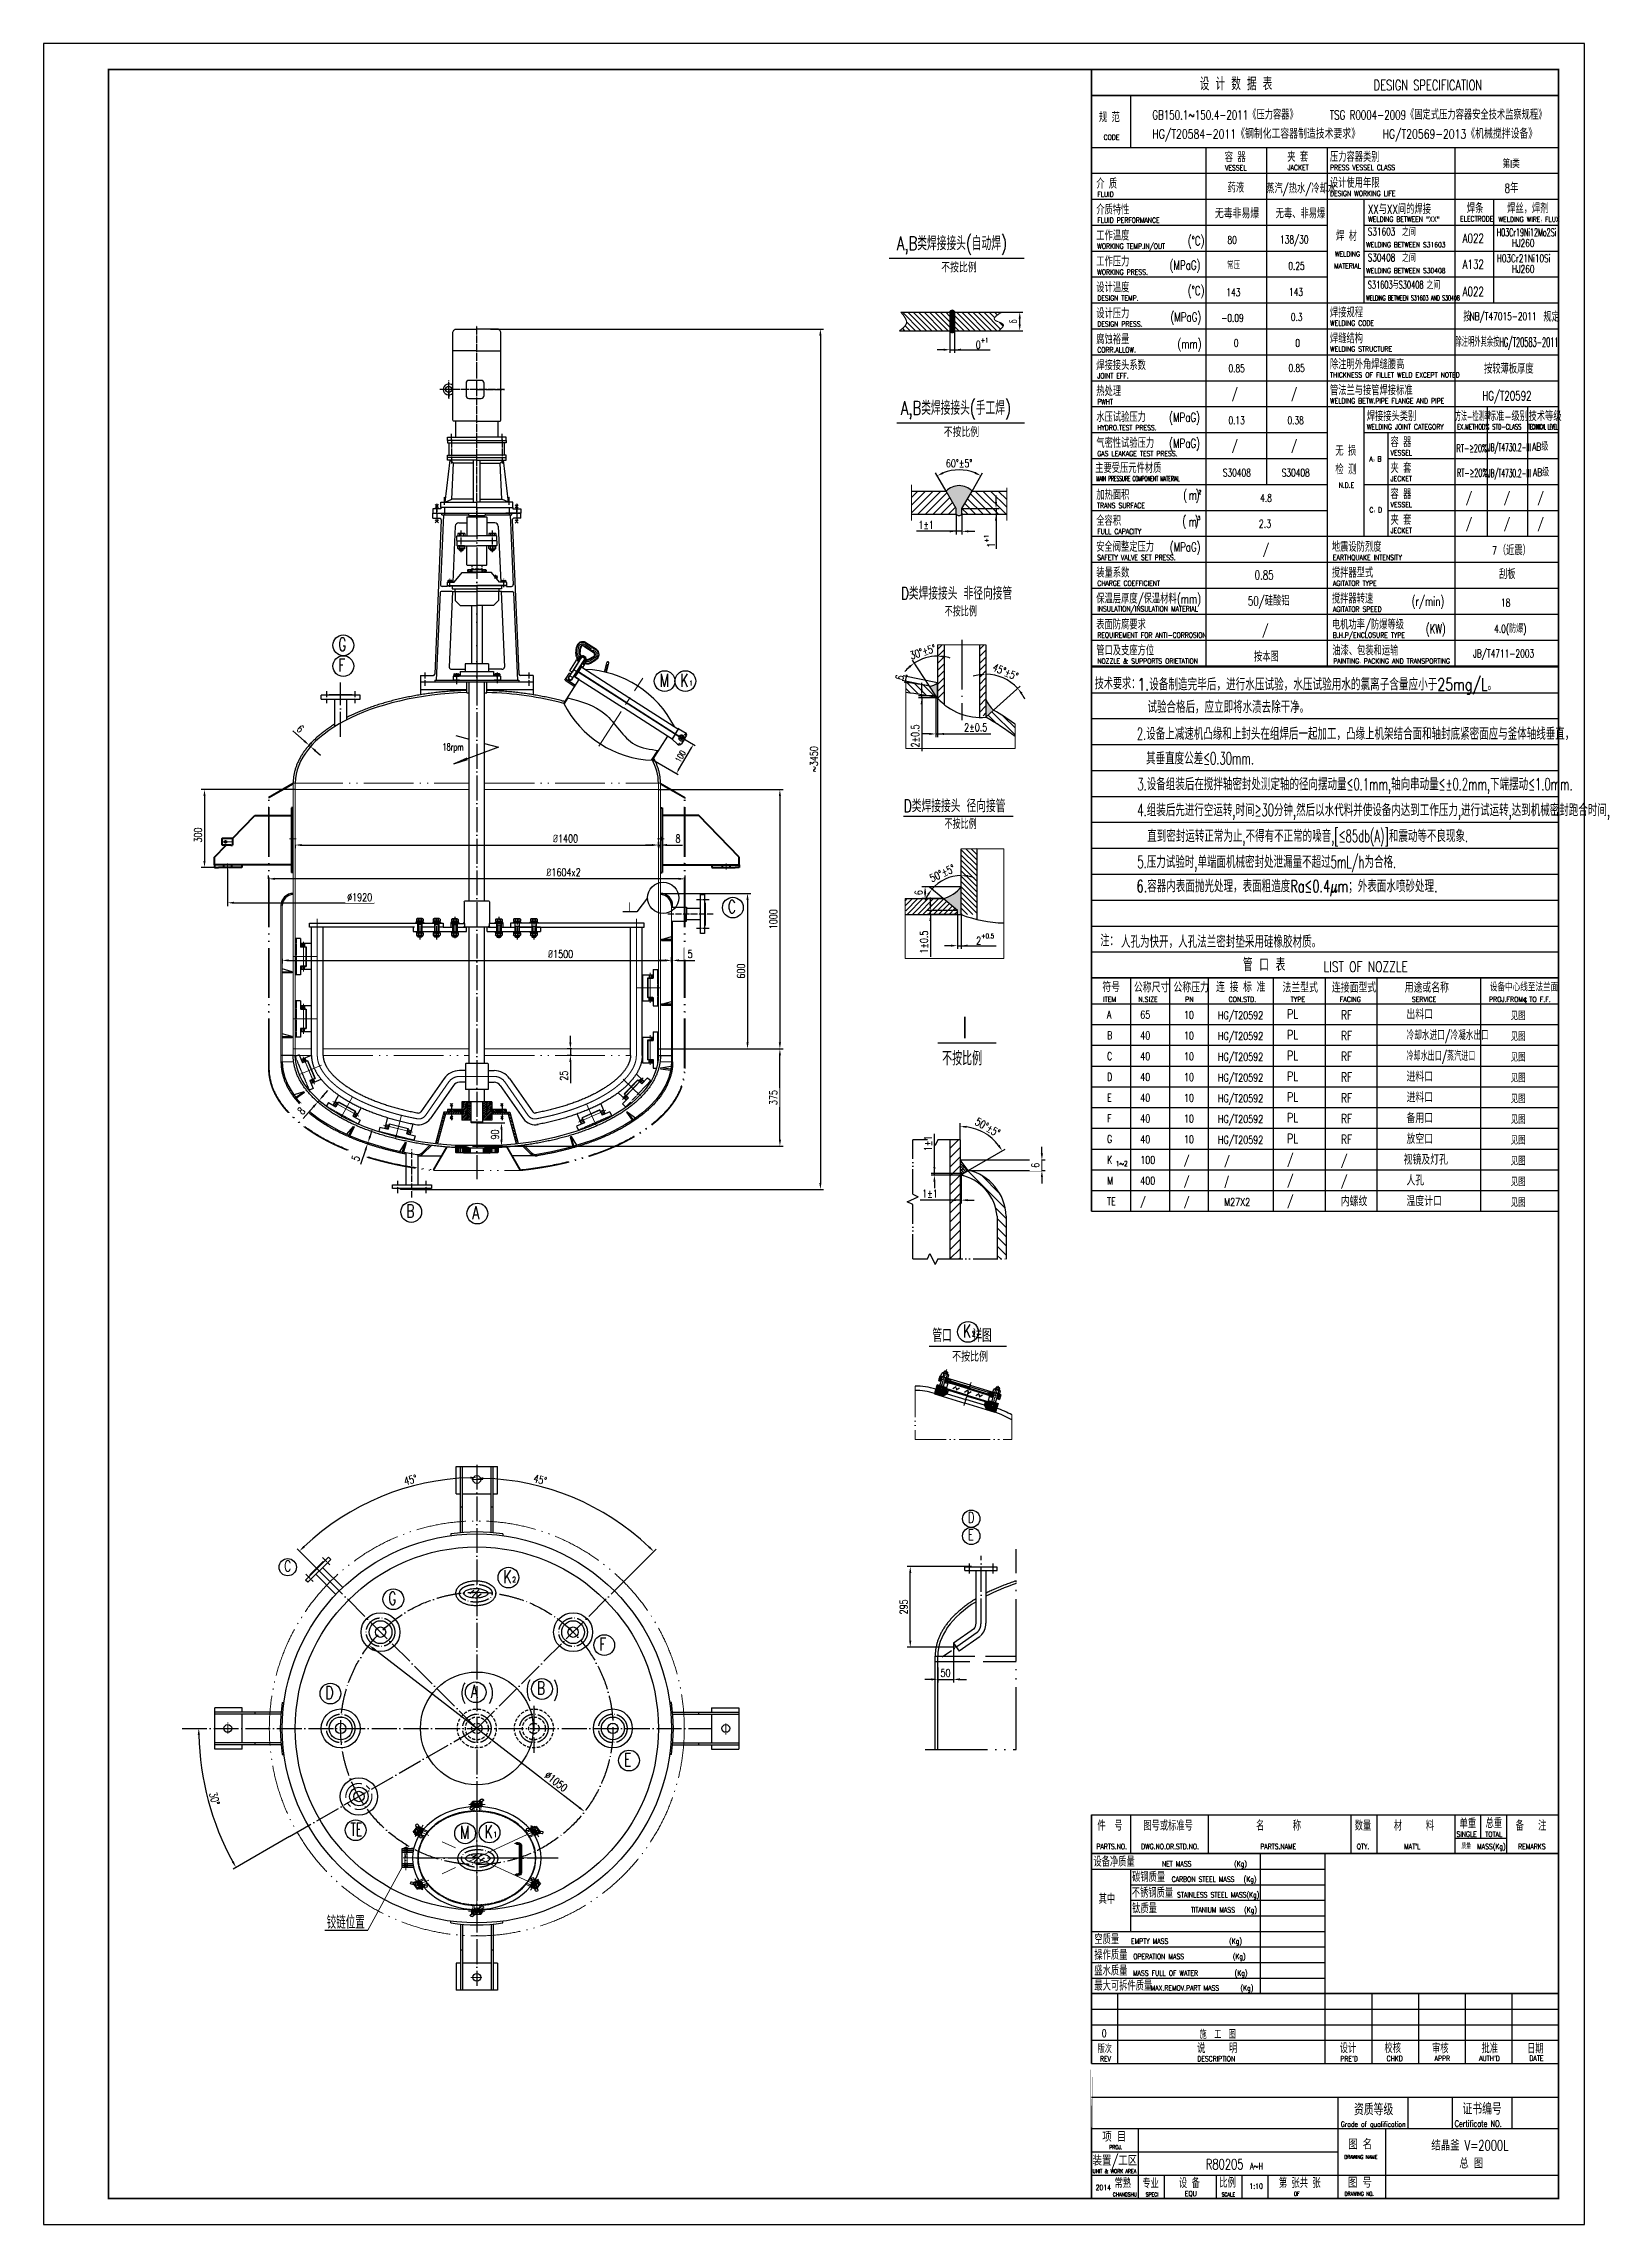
# Model space of a CAD drawing. Extents: x -14451 to -8511, y -379 to 8031.
import ezdxf
from ezdxf.enums import TextEntityAlignment as Align

# ---------------------------------------------------------------- set-up
doc = ezdxf.new("R2010")
doc.units = 0
doc.header["$MEASUREMENT"] = 0
for name, pattern in [('ACAD_ISO04W100', [30.5, 24, -3, 0.5, -3]), ('ACAD_ISO05W100', [34, 24, -3, 0.5, -3, 0.5, -3]), ('CENTER', [50.8, 31.75, -6.35, 6.35, -6.35]), ('CONTINUOUS0', [0]), ('CONTINUOUS1', [0]), ('DASH30', [34, 30, -2, 0, -2]), ('HIDDEN', [0.375, 0.25, -0.125])]:
    doc.linetypes.add(name, pattern=pattern)
doc.layers.get('0').update_dxf_attribs({"linetype": 'CONTINUOUS'})
doc.layers.get('DEFPOINTS').update_dxf_attribs({"linetype": 'CONTINUOUS'})
for name, color, linetype in [('003_THICK', 7, 'CONTINUOUS1'), ('004_THIN', 6, 'CONTINUOUS0'), ('1中心线', 3, 'ACAD_ISO04W100'), ('1轮廓实线层', 7, 'CONTINUOUS'), ('3轮廓', 7, 'CONTINUOUS'), ('3轮廓、图框', 7, 'CONTINUOUS'), ('4文字、标注、剖面线', 5, 'CONTINUOUS'), ('4文字标注', 5, 'CONTINUOUS'), ('5剖面线', 4, 'CONTINUOUS'), ('6断裂线', 6, 'ACAD_ISO05W100'), ('7虚线', 1, 'HIDDEN'), ('H', 7, 'CONTINUOUS'), ('wen', 5, 'CONTINUOUS')]:
    doc.layers.add(name, color=color, linetype=linetype)
for name, color, linetype, lineweight in [('2-中心线', 1, 'ACAD_ISO04W100', 18), ('3-粗直线', 7, 'CONTINUOUS', 40), ('中心线', 3, 'CENTER', 18), ('双点划线', 6, 'ACAD_ISO05W100', 18), ('文字，标注', 5, 'CONTINUOUS', 18), ('标注，文字', 5, 'CONTINUOUS', 18), ('粗实线', 7, 'CONTINUOUS', 40), ('细实线', 5, 'CONTINUOUS', 18), ('虚线', 6, 'HIDDEN', 18), ('轮廓线', 7, 'CONTINUOUS', 30)]:
    doc.layers.add(name, color=color, linetype=linetype, lineweight=lineweight)
doc.styles.add('HZ', font='ROMANS.shx', dxfattribs={"width": 0.75, "bigfont": 'hmhz.shx'})
doc.styles.add('样式 1', font='SIMFANG.TTF')
doc.styles.add('样式 2', font='ROMANS.shx', dxfattribs={"width": 0.75, "bigfont": 'hmhz.shx'})
doc.dimstyles.new('1-4 装配总图', dxfattribs={"dimscale": 4, "dimtxt": 3, "dimasz": 2.5, "dimexe": 1.25, "dimexo": 0, "dimgap": 1, "dimtad": 1, "dimdec": 0, "dimdsep": 46, "dimtxsty": '样式 2', "dimcen": 2.5, "dimclrd": 256, "dimclre": 256, "dimclrt": 256, "dimadec": 0, "dimazin": 0, "dimtfac": 1, "dimtdec": 0, "dimtmove": 0, "dimatfit": 1, "dimfxl": 1, "dimtfill": 1, "dimtfillclr": 256, "dimlwd": -1, "dimarcsym": 0})
doc.dimstyles.new('ISO-25', dxfattribs={"dimscale": 4, "dimtxt": 3, "dimasz": 2.5, "dimexe": 1.25, "dimexo": 0, "dimtad": 1, "dimdec": 0, "dimtxsty": '样式 2', "dimcen": 2.5, "dimclrd": 256, "dimclre": 256, "dimclrt": 256, "dimadec": 0, "dimazin": 0, "dimtfac": 1, "dimtdec": 0, "dimtmove": 0, "dimatfit": 3, "dimfxl": 1, "dimarcsym": 0})
doc.dimstyles.new('总图1', dxfattribs={"dimscale": 8, "dimtxt": 3, "dimasz": 2, "dimexe": 1, "dimexo": 0, "dimgap": 1, "dimtad": 1, "dimdec": 4, "dimzin": 11, "dimdsep": 46, "dimtxsty": '样式 2', "dimcen": 0, "dimclrd": 5, "dimclre": 5, "dimclrt": 5, "dimadec": 0, "dimazin": 0, "dimtfac": 0.7, "dimtdec": 4, "dimtmove": 0, "dimatfit": 0, "dimfxl": 1, "dimtolj": 1, "dimtzin": 11, "dimarcsym": 0})

msp = doc.modelspace()

# ---------------------------------------------------------------- texts
at = {"layer": '4文字、标注、剖面线'}
for s, height, style, width, p in [('设 计 数 据 表', 50, '样式 2', 0.7, (-9993.97389, 7851.31075)), ('DESIGN SPECIFICATION', 40, '样式 2', 0.7, (-9323.81426, 7851.31075)), ('规 范', 35, '样式 2', 0.7, (-10382.71625, 7728.70122)), ('GB150.1~150.4-2011《压力容器》     TSG R0004-2009《固定式压力容器安全技术监察规程》', 35, '样式 2', 0.7, (-10176.95519, 7738.98917)), ('CODE', 20, '样式 2', 0.7, (-10364.66029, 7660.12717)), ('HG/T20584-2011《钢制化工容器制造技术要求》   HG/T20569-2013《机械搅拌设备》', 35, '样式 2', 0.75, (-10176.79477, 7665.31372)), ('容 器', 35, '样式 2', 0.7, (-9897.61005, 7574.98665)), ('夹 套', 35, '样式 2', 0.7, (-9656.60303, 7575.96826)), ('压力容器类别', 35, '样式 2', 0.7, (-9492.09464, 7575.96826)), ('介 质', 35, '样式 2', 0.7, (-10392.95765, 7472.58931)), ('VESSEL', 20, '样式 2', 0.7, (-9896.63764, 7542.63853)), ('药液', 35, '样式 2', 0.7, (-9886.70529, 7457.35499)), ('蒸汽/热水/冷却水', 34.996633, '样式 2', 0.7, (-9737.67856, 7454.58169)), ('JACKET', 20, '样式 2', 0.7, (-9655.63062, 7543.62014)), ('设计使用年限', 35, '样式 2', 0.7, (-9492.09464, 7475.96826)), ('PRESS VESSEL CLASS', 20, '样式 2', 0.7, (-9491.64765, 7543.62014)), ('介质特性', 35, '样式 2', 0.7, (-10392.95765, 7372.58931)), ('FLUID', 20, '样式 2', 0.7, (-10389.20593, 7440.24119)), ('DESIGN WORKING LIFE ', 20, '样式 2', 0.7, (-9491.64765, 7443.62014)), ('XX与XX间的焊接', 35, '样式 2', 0.7, (-9346.02916, 7374.62584)), ('焊条', 35, '样式 2', 0.7, (-8964.2943, 7377.73225)), ('焊丝，焊剂', 35, '样式 2', 0.7, (-8808.84175, 7377.68674)), ('FLUID PERFORMANCE', 20, '样式 2', 0.7, (-10389.20593, 7340.24119)), ('无毒非易爆', 34.996633, '样式 2', 0.75, (-9935.55524, 7358.09438)), ('无毒、非易爆', 34.996633, '样式 2', 0.7, (-9701.42409, 7358.09438)), ('WELDING BETWEEN "XX"', 20, '样式 2', 0.7, (-9344.74522, 7344.16494)), ('ELECTRODE', 20, '样式 2', 0.7, (-8990.52269, 7345.62515)), ('WELDING WIRE，FLUX', 20, '样式 2', 0.7, (-8842.23264, 7343.71362)), ('工作温度', 35, '样式 2', 0.7, (-10392.95765, 7272.58931)), ('WORKING TEMP.IN/OUT', 20, '样式 2', 0.7, (-10389.20593, 7240.24119)), ('(%%dC)', 35, '样式 2', 0.7, (-10040.14566, 7253.4285)), ('80', 29.997114, '样式 2', 0.7, (-9887.27, 7259.04495)), ('138/30', 29.997114, '样式 2', 0.7, (-9684.47806, 7260.92107)), ('焊', 35, '样式 2', 0.7, (-9468.45357, 7272.15291)), ('材', 35, '样式 2', 0.7, (-9419.68175, 7271.04553)), ('工作压力', 35, '样式 2', 0.7, (-10392.95765, 7172.58931)), ('WORKING PRESS.', 20, '样式 2', 0.7, (-10389.20593, 7140.24119)), ('(MPaG)', 35, '样式 2', 0.7, (-10110.2261, 7159.57156)), ('常压', 26.997403, '样式 2', 0.7, (-9888.06344, 7162.68806)), ('0.25', 29.997114, '样式 2', 0.7, (-9652.55776, 7159.0887)), ('MATERIAL', 20, '样式 2', 0.7, (-9475.9156, 7163.91542)), ('WELDING', 20, '样式 2', 0.7, (-9472.81858, 7210.00769)), ('设计温度', 35, '样式 2', 0.7, (-10392.95765, 7072.58931)), ('(%%dC)', 35, '样式 2', 0.7, (-10040.12095, 7061.24798)), ('143', 29.997114, '样式 2', 0.7, (-9891.41063, 7057.40138)), ('143', 29.997114, '样式 2', 0.7, (-9650.1051, 7058.68753)), ('设计压力', 35, '样式 2', 0.7, (-10392.95765, 6972.58931)), ('DESIGN TEMP.', 20, '样式 2', 0.7, (-10389.20593, 7040.24119)), ('(MPaG)', 35, '样式 2', 0.7, (-10107.16026, 6959.25634)), (' -0.09', 29.997114, '样式 2', 0.7, (-9925.51869, 6958.03001)), ('0.3', 29.997114, '样式 2', 0.7, (-9642.85793, 6961.80121)), ('焊接规程', 35, '样式 2', 0.7, (-9492.09464, 6975.96826)), ('腐蚀裕量', 35, '样式 2', 0.7, (-10392.95765, 6872.58931)), ('DESIGN PRESS.', 20, '样式 2', 0.7, (-10389.20593, 6940.24119)), ('(mm)', 35, '样式 2', 0.7, (-10079.6344, 6855.45867)), ('焊缝结构', 35, '样式 2', 0.7, (-9492.09464, 6875.96826)), ('WELDING CODE', 20, '样式 2', 0.7, (-9491.64765, 6943.62014)), ('CORR.ALLOW.', 20, '样式 2', 0.7, (-10389.20593, 6840.24119)), ('0', 29.99711, '样式 2', 0.7, (-9862.65111, 6861.76869)), ('0', 29.99711, '样式 2', 0.7, (-9625.56815, 6861.76869)), ('WELDING STRUCTURE', 20, '样式 2', 0.7, (-9491.64765, 6843.62014)), ('除注明外角焊缝腰高', 35, '样式 2', 0.7, (-9492.09464, 6775.96826)), ('焊接接头系数', 35, '样式 2', 0.7, (-10392.95765, 6772.58931)), ('JOINT EFF.', 20, '样式 2', 0.7, (-10389.20593, 6740.24119)), ('0.85', 29.997114, '样式 2', 0.7, (-9883.52271, 6764.27396)), ('0.85', 29.997114, '样式 2', 0.7, (-9652.16569, 6765.15892)), ('THICKNESS OF FILLET WELD EXCEPT NOTED', 20, '样式 2', 0.7, (-9491.64765, 6743.62014)), ('热处理', 35, '样式 2', 0.7, (-10392.95765, 6672.58931)), ('PWHT', 20, '样式 2', 0.7, (-10389.20593, 6640.24119)), ('/', 34.99663, '样式 2', 0.7, (-9870.34603, 6664.47314)), ('/', 34.99663, '样式 2', 0.7, (-9641.56214, 6664.47314)), ('管法兰与接管焊接标准', 35, '样式 2', 0.7, (-9492.09464, 6675.96826)), ('WELDING BETW.PIPE FLANGE AND PIPE', 20, '样式 2', 0.7, (-9491.64765, 6643.62014)), ('HG/T20592', 35, '样式 2', 0.7, (-8904.98623, 6655.70668)), ('水压试验压力', 35, '样式 2', 0.7, (-10392.95765, 6572.58931)), ('HYDRO.TEST PRESS.', 20, '样式 2', 0.7, (-10389.20593, 6540.24119)), ('(MPaG)', 35, '样式 2', 0.7, (-10111.85437, 6572.58931)), ('0.13', 29.997114, '样式 2', 0.7, (-9883.61992, 6563.86819)), ('0.38', 29.997114, '样式 2', 0.7, (-9656.1693, 6563.86819)), ('焊接接头类别', 35, '样式 2', 0.7, (-9350.42798, 6575.96826)), ('WELDING JOINT CATEGORY', 20, '样式 2', 0.7, (-9349.98098, 6543.62014)), ('方法-检测率', 35, '样式 2', 0.5, (-9009.41155, 6575.96826)), ('EX.METHOD%', 20, '样式 2', 0.6, (-9002.08993, 6543.62014)), ('标准-级别', 35, '样式 2', 0.7, (-8883.44441, 6575.96826)), ('STD-CLASS', 20, '样式 2', 0.6, (-8866.70894, 6543.62014)), ('TECHNICAL LEVEL', 20, '样式 2', 0.4, (-8727.96386, 6543.62014)), ('技术等级', 35, '样式 2', 0.7, (-8726.54018, 6575.96826)), ('气密性试验压力', 35, '样式 2', 0.7, (-10392.95765, 6472.58931)), ('(MPaG)', 35, '样式 2', 0.7, (-10111.85437, 6472.58931)), ('/', 34.99663, '样式 2', 0.7, (-9870.34603, 6464.47314)), ('/', 34.99663, '样式 2', 0.7, (-9641.56214, 6464.47314)), ('无 损', 35, '样式 2', 0.7, (-9471.21007, 6442.42077)), ('容 器', 35, '样式 2', 0.7, (-9258.76131, 6475.96826)), ('RT-≥20%%%', 30, '样式 2', 0.55, (-9004.20061, 6455.83775)), ('JB/T4730.2-III', 30, '样式 2', 0.45, (-8884.11166, 6459.8112)), ('AB级', 30, '样式 2', 0.7, (-8712.61154, 6461.89878)), ('主要受压元件材质 ', 35, '样式 2', 0.7, (-10396.92241, 6376.18499)), ('GAS LEAKAGE TEST PRESS.', 20, '样式 2', 0.7, (-10389.20593, 6440.24119)), ('S30408', 29.997114, '样式 2', 0.7, (-9904.897, 6361.65429)), ('S30408', 29.997114, '样式 2', 0.7, (-9678.15112, 6361.65429)), ('检 测', 35, '样式 2', 0.7, (-9471.21007, 6370.68651)), ('A，B', 20, '样式 2', 0.7, (-9340.01366, 6419.61803)), ('VESSEL', 20, '样式 2', 0.7, (-9258.31432, 6443.62014)), ('夹 套', 35, '样式 2', 0.7, (-9258.76131, 6375.96826)), ('JB/T4730.2-III', 30, '样式 2', 0.45, (-8884.11166, 6359.8112)), ('AB级', 30, '样式 2', 0.7, (-8709.47389, 6362.68234)), ('加热面积', 35, '样式 2', 0.7, (-10392.95765, 6272.58931)), ('MAIN PRESSURE COMPONENT MATERIAL  ', 20, '样式 2', 0.5, (-10393.1707, 6343.83687)), ('(  )', 35, '样式 2', 0.7, (-10057.71351, 6272.58931)), ('2', 15, '样式 2', 0.7, (-9999.02135, 6294.36781)), ('N.D.E', 20, '样式 2', 0.7, (-9458.80284, 6318.51861)), ('容 器', 35, '样式 2', 0.7, (-9258.76131, 6275.96826)), ('JECKET', 20, '样式 2', 0.7, (-9258.31432, 6343.62014)), ('RT-≥20%%%', 30, '样式 2', 0.55, (-9002.66203, 6361.27456)), ('TRANS SURFACE', 20, '样式 2', 0.7, (-10390.44447, 6240.24119)), ('m ', 35, '样式 2', 0.7, (-10036.07804, 6272.58931)), ('4.8', 29.997114, '样式 2', 0.7, (-9761.20019, 6264.47314)), ('C，D', 20, '样式 2', 0.7, (-9340.01366, 6223.34152)), ('VESSEL', 20, '样式 2', 0.7, (-9258.31432, 6243.62014)), ('/', 34.99663, '样式 2', 0.7, (-8967.34566, 6263.20146)), ('/', 34.99663, '样式 2', 0.7, (-8821.46391, 6263.20146)), ('/', 34.99663, '样式 2', 0.7, (-8691.31452, 6263.20146)), ('全容积', 35, '样式 2', 0.7, (-10392.95765, 6172.58931)), ('FULL CAPACITY', 20, '样式 2', 0.7, (-10389.20593, 6140.24119)), ('(  )', 35, '样式 2', 0.7, (-10061.2045, 6172.58931)), ('m ', 35, '样式 2', 0.7, (-10036.65396, 6169.70058)), ('3', 15, '样式 2', 0.7, (-10002.51234, 6194.36781)), ('2.3', 29.997114, '样式 2', 0.75, (-9766.66698, 6164.47314)), ('夹 套', 35, '样式 2', 0.7, (-9258.76131, 6175.96826)), ('JECKET', 20, '样式 2', 0.7, (-9258.31432, 6143.62014)), ('/', 34.99663, '样式 2', 0.7, (-8967.34566, 6163.21108)), ('/', 34.99663, '样式 2', 0.7, (-8821.46391, 6163.21108)), ('/', 34.99663, '样式 2', 0.7, (-8691.31452, 6163.21108)), ('安全阀整定压力', 35, '样式 2', 0.7, (-10393.47213, 6072.29004)), ('SAFETY VALVE SET PRESS.', 20, '样式 2', 0.7, (-10389.72041, 6039.94193)), ('(MPaG)', 35, '样式 2', 0.7, (-10109.67653, 6072.29004)), ('/', 34.99663, '样式 2', 0.7, (-9750.37106, 6064.47314)), ('地震设防烈度', 35, '样式 2', 0.7, (-9484.62431, 6072.29004)), ('EARTHQUAKE INTENSITY', 20, '样式 2', 0.7, (-9480.8726, 6039.94193)), ('7', 30, '样式 2', 0.7, (-8866.64353, 6061.59402)), ('（近震）', 35, '样式 2', 0.7, (-8845.02378, 6058.83213)), ('装量系数', 35, '样式 2', 0.7, (-10392.95765, 5972.58931)), ('0.85', 34.996633, '样式 2', 0.7, (-9782.61959, 5964.47314)), ('搅拌器型式', 35, '样式 2', 0.7, (-9484.62431, 5972.58931)), ('刮板', 35, '样式 2', 0.7, (-8840.28742, 5966.97035)), ('保温层厚度/保温材料', 35, '样式 2', 0.7, (-10392.95765, 5872.58931)), ('CHARGE COEFFICIENT', 20, '样式 2', 0.7, (-10389.20593, 5940.24119)), ('(mm)', 35, '样式 2', 0.7, (-10081.4811, 5872.58931)), ('50/硅酸铝', 34.996633, '样式 2', 0.7, (-9808.54837, 5864.47314)), ('搅拌器转速', 35, '样式 2', 0.7, (-9484.62431, 5872.58931)), ('AGITATOR TYPE', 20, '样式 2', 0.7, (-9480.8726, 5940.24119)), ('(r/min)', 35, '样式 2', 0.7, (-9177.10491, 5863.54753)), ('18', 30, '样式 2', 0.7, (-8832.49677, 5860.66136)), ('表面防腐要求', 35, '样式 2', 0.7, (-10392.95765, 5772.58931)), ('INSULATION/INSULATION MATERIAL', 20, '样式 2', 0.7, (-10389.20593, 5841.4328)), ('电机功率/防爆等级', 35, '样式 2', 0.7, (-9484.62431, 5772.58931)), ('AGITATOR SPEED', 20, '样式 2', 0.7, (-9480.8726, 5840.24119)), ('REQUIREMENT FOR ANTI-CORROSION', 20, '样式 2', 0.7, (-10389.20593, 5740.24119)), ('/', 35, '样式 2', 0.7, (-9753.26477, 5752.85311)), ('B.H.P/ENCLOSURE TYPE', 20, '样式 2', 0.7, (-9480.8726, 5740.24119)), ('(KW)', 35, '样式 2', 0.7, (-9122.37663, 5757.03456)), ('4.0(防爆)', 30, '样式 2', 0.7, (-8859.02809, 5759.67332)), ('管口及支座方位', 35, '样式 2', 0.7, (-10392.95765, 5672.58931)), ('NOZZLE & SUPPORTS ORIETATION', 20, '样式 2', 0.7, (-10389.20593, 5640.24119)), ('按本图', 35, '样式 2', 0.7, (-9784.96695, 5648.74524)), ('油漆、包装和运输', 35, '样式 2', 0.7, (-9483.05993, 5672.58931)), ('PAINTING、PACKING AND TRANSPORTING', 20, '样式 2', 0.7, (-9479.30822, 5640.24119)), ('JB/T4711-2003', 30, '样式 2', 0.7, (-8940.05284, 5664.38696)), ('技术要求：', 44.995671, '样式 2', 0.6, (-10398.83256, 5541.51115)), ('1.设备制造完毕后，进行水压试验，水压试验用水的氯离子含量应小于25mg/L。', 47.0204766, '样式 2', 0.75, (-10234.27686, 5536.8093)), ('试验合格后，应立即将水渍去除干净。', 47.0204766, '样式 2', 0.6, (-10195.71336, 5449.76831)), ('2.设备上减速机凸缘和上封头在组焊后一起加工，凸缘上机架结合面和轴封底紧密面应与釜体轴线垂直，', 47.0204766, '样式 2', 0.6, (-10236.74027, 5346.38601)), ('其垂直度公差≤0.30mm.', 47.0204766, '样式 2', 0.6, (-10201.03668, 5251.27162)), ('3.设备组装后在搅拌轴密封处测定轴的径向摆动量≤0.1mm,轴向串动量≤%%P0.2mm,下端摆动≤1.0mm.', 47.0204766, '样式 2', 0.6, (-10234.60296, 5152.01381)), ('4.组装后先进行空运转,时间≥30分钟,然后以水代料并使设备内达到工作压力,进行试运转,达到机械密封跑合时间,', 47.0204766, '样式 2', 0.6, (-10234.60296, 5052.02343)), ('直到密封运转正常为止,不得有不正常的噪音,[≤85db(A)]和震动等不良现象.', 47.0204766, '样式 2', 0.6, (-10196.3335, 4952.03304)), ('5.压力试验时,单端面机械密封处泄漏量不超过5mL/h为合格.', 47.0204766, '样式 2', 0.6, (-10234.60296, 4852.04266)), ('6.容器内表面抛光处理，表面粗造度Ra≤0.4μm；外表面水喷砂处理.', 47.0204766, '样式 2', 0.68, (-10237.7506, 4758.69206)), ('注：', 44.995671, '样式 2', 0.6, (-10377.40616, 4550.06034)), ('  人孔为快开，人孔法兰密封垫采用硅橡胶材质。', 47.0204766, '样式 2', 0.68, (-10341.8451, 4544.55584)), ('Ⅰ', 96, 'HZ', 0.75, (-10933.99101, 4185.49748)), ('不按比例', 54, 'HZ', 0.75, (-10987.28571, 4090.93306)), ('件  号', 35, '样式 2', 0.7, (-10388.93512, 1140.48041)), ('图号或标准号', 35, '样式 2', 0.7, (-10211.79871, 1140.48041)), ('名      称', 35, '样式 2', 0.7, (-9776.93324, 1140.48041)), ('数量', 35, '样式 2', 0.7, (-9396.71496, 1140.48041)), ('材     料', 35, '样式 2', 0.7, (-9245.63999, 1140.48041)), ('单重', 35, '样式 2', 0.7, (-8992.36818, 1148.35176)), ('总重', 35, '样式 2', 0.7, (-8892.14202, 1149.98542)), ('备   注', 35, '样式 2', 0.7, (-8776.34302, 1140.48041)), ('SINGLE', 20, '样式 2', 0.7, (-9004.45118, 1116.32173)), ('TOTAL', 20, '样式 2', 0.7, (-8893.28114, 1115.73566)), ('设备净质量', 35, '样式 2', 0.7, (-10404.03768, 1001.62347)), ('PARTS.NO.', 20, '样式 2', 0.7, (-10392.28497, 1068.66198)), ('DWG.NO.OR.STD.NO.', 20, '样式 2', 0.7, (-10220.15639, 1068.66198)), ('NET MASS              (Kg)', 20, '样式 2', 0.7, (-10139.8128, 1001.87242)), ('PARTS.NAME', 20, '样式 2', 0.7, (-9760.76993, 1068.66198)), ('QTY.', 20, '样式 2', 0.7, (-9388.90156, 1068.66198)), ("MAT'L", 20, '样式 2', 0.7, (-9205.97837, 1068.66198)), ('质量', 20, '样式 2', 0.7, (-8985.13058, 1070.06195)), ('MASS(Kg)', 20, '样式 2', 0.7, (-8924.67558, 1068.66198)), ('REMARKS', 20, '样式 2', 0.7, (-8766.43273, 1068.66198)), ('碳钢质量', 35, '样式 2', 0.7, (-10254.93789, 942.24418)), ('CARBON STEEL MASS   (Kg)', 20, '样式 2', 0.7, (-10102.30448, 942.43834)), ('其中', 35, '样式 2', 0.7, (-10383.99682, 857.94174)), ('不锈钢质量', 35, '样式 2', 0.7, (-10256.23295, 881.56494)), ('钛质量', 35, '样式 2', 0.7, (-10254.93789, 821.27032)), ('STAINLESS STEEL MASS(Kg)', 20, '样式 2', 0.7, (-10081.6159, 882.31368)), ('TITANIUM MASS   (Kg)', 20, '样式 2', 0.7, (-10028.40399, 824.24104)), ('铰链位置', 50, '样式 2', 0.7, (-13360.04556, 761.45772, -0.9828)), ('操作质量', 35, '样式 2', 0.7, (-10400.37641, 642.02881)), ('空质量', 35, '样式 2', 0.7, (-10400.37641, 702.28872)), ('EMPTY MASS                    (Kg)', 20, '样式 2', 0.7, (-10259.20019, 703.68929)), ('盛水质量', 35, '样式 2', 0.7, (-10400.37641, 581.3043)), ('MASS FULL OF WATER            (Kg)', 20, '样式 2', 0.7, (-10251.40917, 580.53009)), ('OPERATION MASS                (Kg)', 20, '样式 2', 0.7, (-10250.44489, 644.57287)), ('最大可拆件质量', 35, '样式 2', 0.7, (-10400.37641, 523.24344)), ('MAX.REMOV.PART MASS       (Kg)', 20, '样式 2', 0.7, (-10183.24504, 522.97177)), ('0', 30, '样式 2', 0.7, (-10371.52926, 342.93034)), ('施  工  图', 30, '样式 2', 0.7, (-9994.72269, 338.04431)), ('版次', 30, '样式 2', 0.7, (-10387.45563, 282.13894)), ('REV', 20, '样式 2', 0.7, (-10378.88822, 250.18006)), ('说     明', 35, '样式 2', 0.7, (-10004.22598, 282.13894)), ('DESCRIPTION', 20, '样式 2', 0.7, (-10003.76701, 250.18006)), ('设计', 35, '样式 2', 0.7, (-9454.27171, 282.13894)), ("PRE'D", 20, '样式 2', 0.7, (-9451.86002, 250.18006)), ('校核', 35, '样式 2', 0.7, (-9281.95358, 282.51171)), ('CHKD', 20, '样式 2', 0.7, (-9273.556, 251.08453)), ('审核', 35, '样式 2', 0.7, (-9098.65101, 281.321)), ('APPR', 20, '样式 2', 0.7, (-9088.88608, 251.50203)), ("AUTH'D", 20, '样式 2', 0.7, (-8916.99737, 251.65483)), ('批准', 35, '样式 2', 0.7, (-8907.89563, 281.69516)), ('日期', 35, '样式 2', 0.7, (-8732.12503, 280.81502)), ('DATE', 20, '样式 2', 0.7, (-8723.13147, 252.22009)), ('资质等级', 45, '样式 2', 0.7, (-9399.27097, 42.11074)), ('证书编号', 45, '样式 2', 0.7, (-8981.08763, 44.5814)), ('Grade of qualification', 20, '样式 2', 0.7, (-9450.16136, -2.39292)), ('Certificate NO.', 25, '样式 2', 0.7, (-9011.24327, -2.58835)), ('项 目', 40, '样式 2', 0.7, (-10369.74559, -60.05316)), ('PROJ.', 15, '样式 2', 0.7, (-10342.71466, -88.65041)), ('图 名', 40, '样式 2', 0.7, (-9421.38331, -89.74149)), ('结晶釜 V=2000L', 40, '样式 2', 0.7, (-9101.44305, -93.82409)), ('装置/工区', 40, '样式 2', 0.7, (-10407.36346, -152.3158)), ('UNIT & WORK AREA', 15, '样式 2', 0.7, (-10406.8929, -180.99876)), ('R80205', 40, '样式 2', 0.7, (-9970.63515, -166.65238)), ('A~H', 25, '样式 2', 0.7, (-9800.6405, -166.65238)), ('DRAWING NAME', 15, '样式 2', 0.7, (-9437.5704, -126.38498)), ('总 图', 40, '样式 2', 0.7, (-8993.41355, -162.95258)), ('2014', 20, '样式 2', 0.7, (-10395.14253, -246.4274)), ('常熟', 35, '样式 2', 0.7, (-10322.54803, -238.40299)), ('专业', 35, '样式 2', 0.7, (-10215.29899, -239.24857)), ('设 备', 35, '样式 2', 0.7, (-10074.44211, -237.97093)), ('EQU', 20, '样式 2', 0.7, (-10051.62087, -270.06711)), ('比例', 35, '样式 2', 0.7, (-9918.58203, -236.67345)), ('1:10', 20, '样式 2', 0.7, (-9802.42266, -241.16953)), ('第 张共 张', 35, '样式 2', 0.7, (-9689.017, -237.74744)), ('图 号', 40, '样式 2', 0.7, (-9422.80573, -237.21026)), ('CHANGSHU', 15, '样式 2', 0.7, (-10329.34994, -270.87809)), ('SPECI', 15, '样式 2', 0.7, (-10202.77707, -270.83487)), ('SCALE', 15, '样式 2', 0.7, (-9909.66155, -270.83487)), ('OF', 15, '样式 2', 0.7, (-9631.03431, -267.84542)), ('DRAWING NO.', 15, '样式 2', 0.7, (-9435.80668, -267.84542))]:
    msp.add_text(s, height=height, dxfattribs=dict(at, style=style, width=width)).set_placement(p)
for tag, p, height, style, width in [('第I类', (-8826.6364, 7552.16114), 29.99711, 'HZ', 0.75), ('8年', (-8818.71764, 7456.29005), 34.99663, '样式 2', 0.7), ('按', (-8978.44193, 6960.63839), 35, '样式 2', 0.7), ('NB/T47015-2011', (-8953.80759, 6964.8249), 30, '样式 2', 0.7), ('规定', (-8669.31941, 6959.27578), 35, '样式 2', 0.7), ('除注明外其余按HG/T20583-2011', (-9008.01032, 6862.66413), 35, '样式 2', 0.53), ('按较薄板厚度', (-8897.94235, 6759.27167), 35, '样式 2', 0.7)]:
    msp.add_attdef(tag, p, '0', height=height, dxfattribs=dict(at, style=style, width=width))
at = {"layer": '4文字标注'}
for s, height, style, width, p in [('S31603', 29.482878, '样式 2', 0.7, (-9346.40725, 7291.77475)), ('之间', 29.482878, '样式 2', 0.7, (-9214.82099, 7289.37047)), ('H03Cr19Ni12Mo2Si', 29.482878, '样式 2', 0.55, (-8849.03921, 7288.82397)), ('A,B类焊接接头(自动焊)', 53.6086487, '样式 2', 0.7, (-11161.95938, 7234.54893)), ('WELDING BETWEEN S31603', 19.655252, '样式 2', 0.7, (-9352.23766, 7246.08127)), (' HJ260', 29.482878, '样式 2', 0.7, (-8804.76417, 7247.34989)), ('不按比例', 37.526054, 'HZ', 0.7, (-10990.7492, 7149.23791)), ('WELDING BETWEEN S30408', 19.655252, '样式 2', 0.7, (-9352.23766, 7146.08127)), ('S30408', 29.482878, '样式 2', 0.7, (-9346.40725, 7191.77475)), ('之间', 29.482878, '样式 2', 0.7, (-9214.82099, 7189.37047)), ('H03Cr21Ni10Si', 29.482878, '样式 2', 0.7, (-8849.03921, 7188.82397)), (' HJ260', 29.482878, '样式 2', 0.7, (-8804.76417, 7147.34989)), ('S31603与S30408', 29.482878, '样式 2', 0.6, (-9346.40725, 7086.50713)), ('之间', 29.482878, '样式 2', 0.7, (-9120.61588, 7084.10284)), ('WELDING BETWEEN S31603 AND S30408', 19.655252, '样式 2', 0.55, (-9352.23766, 7040.81364)), ('A,B类焊接接头(手工焊)', 53.6086487, '样式 2', 0.7, (-11146.70622, 6599.56235)), ('不按比例', 37.526054, 'HZ', 0.7, (-10981.16304, 6514.25133)), ('D类焊接接头 非径向接管', 48.7351352, '样式 2', 0.7, (-11146.44287, 5887.06151)), ('不按比例', 34.114595, 'HZ', 0.7, (-10977.6407, 5822.83612)), ('18rpm', 26.666667, '样式 2', 0.7, (-12913.95626, 5305.30679)), ('D类焊接接头 径向接管', 48.7351352, '样式 2', 0.7, (-11135.04736, 5067.32569)), ('不按比例', 34.114595, 'HZ', 0.7, (-10978.3741, 5003.1003)), ('Ⅰ', 38.88, '样式 2', 0.6, (-12208.53124, 4681.93368)), ('1~2', 19.9992, '样式 2', 0.7, (-10318.59054, 3702.05975)), ('管口   详图', 50.688, '样式 2', 0.7, (-11024.65837, 3024.22182)), ('不按比例', 35.4816, '样式 2', 0.75, (-10948.63399, 2948.76705))]:
    msp.add_text(s, height=height, dxfattribs=dict(at, style=style, width=width)).set_placement(p)
at = {"layer": '4文字标注', "style": '样式 2', "width": 0.7}
for s, p in [('A022', (-8939.66581, 7280.58066)), ('A132', (-8939.66581, 7180.58066)), ('A022', (-8939.66581, 7075.31304))]:
    msp.add_text(s, height=35, dxfattribs=at).set_placement(p, align=Align.MIDDLE)
for p in [(-12780.31905, 1673.97503), (-12529.45029, 1684.6932)]:
    msp.add_text('(   )', height=52.796396, dxfattribs=at).set_placement(p, align=Align.MIDDLE_CENTER)

# ---------------------------------------------------------------- blocks, each defined once
blk = doc.blocks.new('QW')
at = {"layer": '3轮廓'}
blk.add_line((30, -19), (30, -20), dxfattribs=at)
at = {"layer": '3轮廓', "const_width": 0.6}
for points in [[(0, 0), (0, -10)], [(180, -10), (0, -10)], [(0, -10), (0, -20)]]:
    blk.add_lwpolyline(points, dxfattribs=at)
at = {"layer": '4文字标注'}
for p, q in [((15, -10), (15, -20)), ((30, -10), (30, -19)), ((45, -10), (45, -20)), ((70, -10), (70, -20)), ((90, -10), (90, -20)), ((110, -10), (110, -20)), ((150, -10), (150, -20)), ((0, -20), (180, -20))]:
    blk.add_line(p, q, dxfattribs=at)
for points in [[(167.73, -17.97), (167.6, -17.96), (167.47, -17.95), (167.36, -17.95), (167.17, -17.94), (167.01, -17.97), (166.73, -18.05), (166.73, -18.05), (166.73, -18.05), (166.73, -18.05), (166.73, -18.05), (166.63, -18.16), (166.61, -18.19), (166.55, -18.32), (166.54, -18.35), (166.53, -18.46), (166.53, -18.5), (166.56, -18.64), (166.59, -18.72), (166.65, -18.82), (166.64, -18.83), (166.71, -18.89), (166.8, -18.94), (166.85, -18.97), (166.92, -18.99), (166.99, -19.01), (167.09, -19.02), (167.19, -19.04), (167.31, -19.04), (167.43, -19.05), (167.59, -19.04), (167.59, -19.04), (167.75, -19.04), (167.75, -19.04)], [(167.2, -17.43), (167.19, -17.69), (167.18, -17.8), (167.17, -18), (167.16, -18.24), (167.16, -18.31), (167.16, -18.48), (167.17, -18.63), (167.17, -18.78), (167.17, -18.88), (167.18, -18.98), (167.19, -19.07), (167.2, -19.16), (167.22, -19.24), (167.25, -19.31), (167.24, -19.33), (167.29, -19.37), (167.33, -19.42), (167.46, -19.48), (167.55, -19.49), (167.6, -19.5)]]:
    blk.add_lwpolyline(points, dxfattribs=at)
at = {"layer": '4文字标注', "style": 'HZ', "width": 0.75}
for s, height, p in [('管 口 表', 5, (58.32, -7.42)), ('LIST OF NOZZLE', 4, (89.4, -7.69)), ('符号', 3.5, (4.16, -15.42)), ('公称尺寸', 3.5, (16.32, -15.55)), ('公称压力', 3.5, (31.56, -15.55)), ('连 接 标 准', 3.5, (47.99, -15.43)), ('法兰型式', 3.5, (73.61, -15.62)), ('连接面型式', 3.5, (92.66, -15.62)), ('用途或名称', 3.5, (120.7, -15.62)), ('设备中心线至法兰面', 3, (153.56, -15.14)), ('ITEM', 2, (4.44, -19.28)), ('N.SIZE', 2, (18.07, -19.28)), ('PN', 2, (36.07, -19.28)), ('CON.STD.', 2, (52.81, -19.28)), ('TYPE', 2, (76.76, -19.28)), ('FACING', 2, (95.71, -19.28)), ('SERVICE', 2, (123.47, -19.28)), ('PROJ.FROM  TO F.F.', 2, (153.22, -19.28))]:
    blk.add_text(s, height=height, dxfattribs=at).set_placement(p)
blk = doc.blocks.new('A$C21EA7D01')
at = {"layer": '3轮廓'}
for p, q in [((0, 0), (0, 10.5)), ((0, 0), (22.7, 0)), ((2.9, 12), (19.9, 12)), ((5.7, 10.5), (5.7, 0)), ((17, 10.5), (17, 0)), ((22.7, 0), (22.7, 10.5))]:
    blk.add_line(p, q, dxfattribs=at)
for centre, radius, start, end in [((2.9, 8.5), 3.48, 34.85801, 145.14199), ((11.4, 0.5), 11.5, 60.46048, 119.53952), ((19.9, 8.5), 3.48, 34.85801, 145.14199)]:
    blk.add_arc(centre, radius, start, end, dxfattribs=at)
blk = doc.blocks.new('管口符号')
at = {"layer": '4文字标注'}
blk.add_circle((-1249.14, -514.69), 4, dxfattribs=at)
at = {"layer": '4文字标注', "style": '样式 2', "width": 0.7}
for tag, p, height in [('A', (-1250.76, -516.64), 5), ('1', (-1247.74, -516.63), 2)]:
    blk.add_attdef(tag, p, '', height=height, dxfattribs=at)
blk = doc.blocks.new('21')
at = {"layer": '3轮廓', "const_width": 0.6}
blk.add_lwpolyline([(0, 0), (0, -8)], dxfattribs=at)
at = {"layer": '4文字标注'}
for p, q in [((0, 0), (180, 0)), ((15, 0), (15, -8)), ((30, 0), (30, -8)), ((45, 0), (45, -8)), ((70, 0), (70, -8)), ((90, 0), (90, -8)), ((110, 0), (110, -8)), ((150, 0), (150, -8)), ((180, -8), (180, 0)), ((0, -8), (180, -8))]:
    blk.add_line(p, q, dxfattribs=at)
at = {"layer": '3轮廓', "color": 5, "style": '样式 1'}
for tag, p, height in [('J1', (4.57, -5.45), 3), ('J2', (20.55, -5.58), 3), ('J3', (34.84, -5.21), 3), ('J4', (55.32, -5.58), 3), ('J5', (77.18, -6.3), 3.5), ('J6', (97.35, -7.03), 3.5), ('J8', (161.86, -5.4), 3)]:
    blk.add_attdef(tag, p, '', height=height, dxfattribs=at)
at = {"layer": '3轮廓', "color": 5, "style": '样式 1', "width": 0.7}
blk.add_attdef('J7', (126.99, -7.28), '', height=3.5, dxfattribs=at)
blk = doc.blocks.new('*D64')
at = {"layer": '3轮廓', "color": 5, "lineweight": -2}
for p, q in [((-10971.8, 6305.7), (-11012.3, 6375.8)), ((-10872.1, 6305.7), (-10831.6, 6375.8))]:
    blk.add_line(p, q, dxfattribs=at)
at = {"layer": '3轮廓', "color": 5}
blk.add_arc((-10921.9, 6219.3), 168.2, 68.52509, 111.47491, dxfattribs=at)
for points in [[(-10985.3, 6379.6), (-10981.7, 6372.1), (-11006, 6364.9)], [(-10862.2, 6372.1), (-10858.6, 6379.6), (-10837.9, 6364.9)]]:
    blk.add_solid(points, dxfattribs=at)
at = {"layer": 'DEFPOINTS', "color": 0}
for p in [(-10892.7, 6384.9), (-10971.8, 6305.7), (-10933.1, 6238.6), (-10910.8, 6238.6), (-10872.1, 6305.7)]:
    blk.add_point(p, dxfattribs=at)
at = {"layer": '3轮廓', "color": 5, "insert": (-10921.9, 6412.5), "char_height": 30, "attachment_point": 5, "style": '样式 2'}
blk.add_mtext('60%%D%%P5%%D', dxfattribs=at)
blk = doc.blocks.new('*D65')
at = {"layer": '3轮廓', "color": 5, "lineweight": -2}
blk.add_line((-11035.6, 5553.3), (-11100.9, 5653.3), dxfattribs=at)
at = {"layer": '3轮廓', "color": 5}
for start, end in [(90, 123.16821), (72.38679, 81.19339), (131.97482, 140.78142)]:
    blk.add_arc((-11005, 5506.6), 162.8, start, end, dxfattribs=at)
for points in [[(-11111.4, 5624.3), (-11116.5, 5630.9), (-11094.1, 5642.9)], [(-10979.8, 5671.6), (-10980.4, 5663.3), (-11005, 5669.4)]]:
    blk.add_solid(points, dxfattribs=at)
at = {"layer": 'DEFPOINTS', "color": 0}
for p in [(-11036.3, 5666.4), (-11005, 5703.1), (-11035.6, 5553.3), (-11011.7, 5516.8), (-11005, 5507.2)]:
    blk.add_point(p, dxfattribs=at)
at = {"layer": '3轮廓', "color": 5, "insert": (-11061.8, 5685.6), "char_height": 30, "attachment_point": 5, "rotation": 17.58296, "style": '样式 2'}
blk.add_mtext('30%%D%%P5%%d', dxfattribs=at)
blk = doc.blocks.new('*D66')
at = {"layer": '3轮廓', "color": 5}
for p, q in [((-11066.1, 5541.8), (-11066.1, 5566.8)), ((-11066.1, 5508.9), (-11066.1, 5516.8)), ((-11066.1, 5508.9), (-11066.1, 5303.3)), ((-11066.1, 5483.9), (-11066.1, 5458.9))]:
    blk.add_line(p, q, dxfattribs=at)
at = {"layer": '3轮廓', "color": 5, "lineweight": -2}
for p, q in [((-11011.7, 5516.8), (-11078.6, 5516.8)), ((-11011.7, 5508.9), (-11078.6, 5508.9))]:
    blk.add_line(p, q, dxfattribs=at)
at = {"layer": '3轮廓', "color": 5}
for points in [[(-11070.3, 5541.8), (-11061.9, 5541.8), (-11066.1, 5516.8)], [(-11061.9, 5483.9), (-11070.3, 5483.9), (-11066.1, 5508.9)]]:
    blk.add_solid(points, dxfattribs=at)
at = {"layer": 'DEFPOINTS', "color": 0}
for p in [(-11066.1, 5516.8), (-11011.7, 5516.8), (-11011.7, 5508.9)]:
    blk.add_point(p, dxfattribs=at)
at = {"layer": '3轮廓', "color": 5, "insert": (-11091.1, 5361.5), "char_height": 30, "attachment_point": 5, "rotation": 90, "style": '样式 2'}
blk.add_mtext('2%%P0.5', dxfattribs=at)
blk = doc.blocks.new('*D67')
at = {"layer": '3轮廓', "color": 5, "lineweight": -2}
for p, q in [((-11011.7, 5508.9), (-11011.7, 5356.7)), ((-11005, 5507.2), (-11005, 5356.7))]:
    blk.add_line(p, q, dxfattribs=at)
at = {"layer": '3轮廓', "color": 5}
for p, q in [((-11036.7, 5369.2), (-11061.7, 5369.2)), ((-11011.7, 5369.2), (-11005, 5369.2)), ((-11005, 5369.2), (-10799.5, 5369.2)), ((-10980, 5369.2), (-10955, 5369.2))]:
    blk.add_line(p, q, dxfattribs=at)
for points in [[(-11036.7, 5365.1), (-11036.7, 5373.4), (-11011.7, 5369.2)], [(-10980, 5373.4), (-10980, 5365.1), (-11005, 5369.2)]]:
    blk.add_solid(points, dxfattribs=at)
at = {"layer": 'DEFPOINTS', "color": 0}
for p in [(-11011.7, 5508.9), (-11005, 5507.2), (-11005, 5369.2)]:
    blk.add_point(p, dxfattribs=at)
at = {"layer": '3轮廓', "color": 5, "insert": (-10857.7, 5394.2), "char_height": 30, "attachment_point": 5, "style": '样式 2'}
blk.add_mtext('2%%P0.5', dxfattribs=at)
blk = doc.blocks.new('*D68')
at = {"layer": '3轮廓', "color": 5, "lineweight": -2}
blk.add_line((-10789, 5460.4), (-10687, 5553.6), dxfattribs=at)
at = {"layer": '3轮廓', "color": 5}
for start, end in [(98.65077, 107.30153), (42.43084, 90), (25.12931, 33.78008)]:
    blk.add_arc((-10818.6, 5433.4), 165.7, start, end, dxfattribs=at)
for points in [[(-10843.2, 5593.1), (-10843.8, 5601.4), (-10818.6, 5599.1)], [(-10677.5, 5528.1), (-10684.1, 5523), (-10696.2, 5545.2)]]:
    blk.add_solid(points, dxfattribs=at)
at = {"layer": 'DEFPOINTS', "color": 0}
for p in [(-10818.6, 5703.1), (-10731.4, 5574.4), (-10818.6, 5433.4), (-10818.6, 5433.4), (-10789, 5460.4)]:
    blk.add_point(p, dxfattribs=at)
at = {"layer": '3轮廓', "color": 5, "insert": (-10743.1, 5608.6), "char_height": 30, "attachment_point": 5, "rotation": 336.70007, "style": '样式 2'}
blk.add_mtext('45%%D%%P5%%D', dxfattribs=at)
blk = doc.blocks.new('*D69')
at = {"layer": '3轮廓', "color": 5, "lineweight": -2}
blk.add_line((-10983.6, 4734), (-11036.6, 4778.4), dxfattribs=at)
at = {"layer": '3轮廓', "color": 5}
for start, end in [(90, 140), (70.66115, 80.33057), (149.66943, 159.33885)]:
    blk.add_arc((-10913.4, 4675), 148.3, start, end, dxfattribs=at)
for points in [[(-10888.1, 4825.4), (-10888.8, 4817.1), (-10913.4, 4823.3)], [(-11038, 4747.5), (-11044.8, 4752.3), (-11027, 4770.4)]]:
    blk.add_solid(points, dxfattribs=at)
at = {"layer": 'DEFPOINTS', "color": 0}
for p in [(-10913.4, 4878.6), (-10955.9, 4817.1), (-10983.6, 4734), (-10928.5, 4687.7), (-10913.4, 4673.1)]:
    blk.add_point(p, dxfattribs=at)
at = {"layer": '3轮廓', "color": 5, "insert": (-10986.6, 4832.1), "char_height": 30, "attachment_point": 5, "rotation": 25, "style": '样式 2'}
blk.add_mtext('50%%d%%p5%%d', dxfattribs=at)
blk = doc.blocks.new('*D70')
at = {"layer": '3轮廓', "color": 5}
for p, q in [((-11032.4, 4712.9), (-11032.4, 4737.9)), ((-11032.4, 4673.1), (-11032.4, 4687.9)), ((-11032.4, 4673.1), (-11032.4, 4509.9)), ((-11032.4, 4648.1), (-11032.4, 4623.1))]:
    blk.add_line(p, q, dxfattribs=at)
at = {"layer": '3轮廓', "color": 5, "lineweight": -2}
for p, q in [((-10928.6, 4687.9), (-11044.9, 4687.9)), ((-10927.9, 4673.1), (-11044.9, 4673.1))]:
    blk.add_line(p, q, dxfattribs=at)
at = {"layer": '3轮廓', "color": 5}
for points in [[(-11036.6, 4712.9), (-11028.3, 4712.9), (-11032.4, 4687.9)], [(-11028.3, 4648.1), (-11036.6, 4648.1), (-11032.4, 4673.1)]]:
    blk.add_solid(points, dxfattribs=at)
at = {"layer": 'DEFPOINTS', "color": 0}
for p in [(-11032.4, 4687.9), (-10928.6, 4687.9), (-10927.9, 4673.1)]:
    blk.add_point(p, dxfattribs=at)
at = {"layer": '3轮廓', "color": 5, "insert": (-11057.4, 4566.5), "char_height": 30, "attachment_point": 5, "rotation": 90, "style": '样式 2'}
blk.add_mtext('1%%P0.5', dxfattribs=at)
blk = doc.blocks.new('*D71')
at = {"layer": '3轮廓', "color": 5, "lineweight": -2}
for p, q in [((-10928.6, 4673.1), (-10928.6, 4540.2)), ((-10913.4, 4673.1), (-10913.4, 4540.2))]:
    blk.add_line(p, q, dxfattribs=at)
at = {"layer": '3轮廓', "color": 5}
for p, q in [((-10953.6, 4552.7), (-10978.6, 4552.7)), ((-10928.6, 4552.7), (-10913.4, 4552.7)), ((-10913.4, 4552.7), (-10779.5, 4552.7)), ((-10888.4, 4552.7), (-10863.4, 4552.7))]:
    blk.add_line(p, q, dxfattribs=at)
for points in [[(-10953.6, 4548.5), (-10953.6, 4556.9), (-10928.6, 4552.7)], [(-10888.4, 4556.9), (-10888.4, 4548.5), (-10913.4, 4552.7)]]:
    blk.add_solid(points, dxfattribs=at)
at = {"layer": 'DEFPOINTS', "color": 0}
for p in [(-10928.6, 4673.1), (-10913.4, 4673.1), (-10913.4, 4552.7)]:
    blk.add_point(p, dxfattribs=at)
at = {"layer": '3轮廓', "color": 5, "insert": (-10821.4, 4577.7), "char_height": 30, "attachment_point": 5, "style": '样式 2'}
blk.add_mtext('{2{\\H0.58333x;\\S+0.5^ ;}}', dxfattribs=at)
blk = doc.blocks.new('*D72')
at = {"layer": '3轮廓', "color": 5, "lineweight": -2}
for p, q in [((-10913.4, 4780), (-11065.4, 4780)), ((-10983.6, 4734), (-11065.4, 4734))]:
    blk.add_line(p, q, dxfattribs=at)
at = {"layer": '3轮廓', "color": 5}
blk.add_line((-11052.9, 4755), (-11052.9, 4759), dxfattribs=at)
for points in [[(-11048.7, 4755), (-11057, 4755), (-11052.9, 4780)], [(-11057, 4759), (-11048.7, 4759), (-11052.9, 4734)]]:
    blk.add_solid(points, dxfattribs=at)
at = {"layer": 'DEFPOINTS', "color": 0}
for p in [(-11052.9, 4734), (-10983.6, 4734), (-10913.4, 4780)]:
    blk.add_point(p, dxfattribs=at)
at = {"layer": '3轮廓', "color": 5, "insert": (-11077.9, 4757), "char_height": 30, "attachment_point": 5, "rotation": 90, "style": '样式 2'}
blk.add_mtext('6', dxfattribs=at)
blk = doc.blocks.new('*D73')
at = {"layer": '3轮廓', "color": 5, "lineweight": -2}
for p, q in [((-11035.6, 5553.3), (-11141, 5574.7)), ((-11005.2, 5566.7), (-11137.2, 5593.5))]:
    blk.add_line(p, q, dxfattribs=at)
at = {"layer": '3轮廓', "color": 5}
blk.add_line((-11129.9, 5566.5), (-11123.8, 5596.7), dxfattribs=at)
for points in [[(-11125.8, 5565.7), (-11134, 5567.3), (-11124.9, 5591)], [(-11127.9, 5597.5), (-11119.7, 5595.8), (-11128.8, 5572.2)]]:
    blk.add_solid(points, dxfattribs=at)
at = {"layer": 'DEFPOINTS', "color": 0}
for p in [(-11128.8, 5572.2), (-11035.6, 5553.3), (-11005.2, 5566.7)]:
    blk.add_point(p, dxfattribs=at)
at = {"layer": '3轮廓', "color": 5, "insert": (-11151.4, 5586.6), "char_height": 30, "attachment_point": 5, "rotation": 78.54106, "style": '样式 2'}
blk.add_mtext('6', dxfattribs=at)
blk = doc.blocks.new('*D74')
at = {"layer": '3轮廓', "color": 5}
for p, q in [((-10933.1, 6150.6), (-11086.4, 6150.6)), ((-10958.1, 6150.6), (-10983.1, 6150.6)), ((-10910.8, 6150.6), (-10933.1, 6150.6)), ((-10885.8, 6150.6), (-10860.8, 6150.6))]:
    blk.add_line(p, q, dxfattribs=at)
at = {"layer": '3轮廓', "color": 5, "lineweight": -2}
for p, q in [((-10933.1, 6216.3), (-10933.1, 6138.1)), ((-10910.8, 6220.2), (-10910.8, 6138.1))]:
    blk.add_line(p, q, dxfattribs=at)
at = {"layer": '3轮廓', "color": 5}
for points in [[(-10958.1, 6146.4), (-10958.1, 6154.7), (-10933.1, 6150.6)], [(-10885.8, 6154.7), (-10885.8, 6146.4), (-10910.8, 6150.6)]]:
    blk.add_solid(points, dxfattribs=at)
at = {"layer": 'DEFPOINTS', "color": 0}
for p in [(-10933.1, 6216.3), (-10933.1, 6150.6), (-10910.8, 6220.2)]:
    blk.add_point(p, dxfattribs=at)
at = {"layer": '3轮廓', "color": 5, "insert": (-11049.1, 6175.6), "char_height": 30, "attachment_point": 5, "style": '样式 2'}
blk.add_mtext('1%%P1', dxfattribs=at)
blk = doc.blocks.new('*D75')
at = {"layer": '3轮廓', "color": 5, "lineweight": -2}
for p, q in [((-10910.8, 6238.6), (-10767, 6238.6)), ((-10910.8, 6216.3), (-10767, 6216.3))]:
    blk.add_line(p, q, dxfattribs=at)
at = {"layer": '3轮廓', "color": 5}
for p, q in [((-10779.5, 6263.6), (-10779.5, 6288.6)), ((-10779.5, 6238.6), (-10779.5, 6216.3)), ((-10779.5, 6216.3), (-10779.5, 6083.7)), ((-10779.5, 6191.3), (-10779.5, 6166.3))]:
    blk.add_line(p, q, dxfattribs=at)
for points in [[(-10783.7, 6263.6), (-10775.3, 6263.6), (-10779.5, 6238.6)], [(-10775.3, 6191.3), (-10783.7, 6191.3), (-10779.5, 6216.3)]]:
    blk.add_solid(points, dxfattribs=at)
at = {"layer": 'DEFPOINTS', "color": 0}
for p in [(-10910.8, 6238.6), (-10910.8, 6216.3), (-10779.5, 6216.3)]:
    blk.add_point(p, dxfattribs=at)
at = {"layer": '3轮廓', "color": 5, "insert": (-10804.5, 6112.7), "char_height": 30, "attachment_point": 5, "rotation": 90, "style": '样式 2'}
blk.add_mtext('{1{\\H0.58333x;\\S+1^ ;}}', dxfattribs=at)
blk = doc.blocks.new('*D76')
at = {"layer": '3轮廓', "color": 5, "lineweight": -2}
for p, q in [((-10758, 6995.8), (-10675.6, 6995.8)), ((-10768.7, 6924.4), (-10675.6, 6924.4))]:
    blk.add_line(p, q, dxfattribs=at)
at = {"layer": '3轮廓', "color": 5}
blk.add_line((-10688.1, 6949.4), (-10688.1, 6970.8), dxfattribs=at)
for points in [[(-10684, 6970.8), (-10692.3, 6970.8), (-10688.1, 6995.8)], [(-10692.3, 6949.4), (-10684, 6949.4), (-10688.1, 6924.4)]]:
    blk.add_solid(points, dxfattribs=at)
at = {"layer": 'DEFPOINTS', "color": 0}
for p in [(-10758, 6995.8), (-10688.1, 6995.8), (-10768.7, 6924.4)]:
    blk.add_point(p, dxfattribs=at)
at = {"layer": '3轮廓', "color": 5, "insert": (-10713.1, 6960.1), "char_height": 30, "attachment_point": 5, "rotation": 90, "style": '样式 2'}
blk.add_mtext('δ', dxfattribs=at)
blk = doc.blocks.new('*D77')
at = {"layer": '3轮廓', "color": 5, "lineweight": -2}
for p, q in [((-10957, 6924.4), (-10957, 6838.4)), ((-10939.2, 6924.4), (-10939.2, 6838.4))]:
    blk.add_line(p, q, dxfattribs=at)
at = {"layer": '3轮廓', "color": 5}
for p, q in [((-10982, 6850.9), (-11007, 6850.9)), ((-10957, 6850.9), (-10939.2, 6850.9)), ((-10939.2, 6850.9), (-10802.5, 6850.9)), ((-10914.2, 6850.9), (-10889.2, 6850.9))]:
    blk.add_line(p, q, dxfattribs=at)
for points in [[(-10982, 6846.7), (-10982, 6855), (-10957, 6850.9)], [(-10914.2, 6855), (-10914.2, 6846.7), (-10939.2, 6850.9)]]:
    blk.add_solid(points, dxfattribs=at)
at = {"layer": 'DEFPOINTS', "color": 0}
for p in [(-10957, 6924.4), (-10939.2, 6924.4), (-10939.2, 6850.9)]:
    blk.add_point(p, dxfattribs=at)
at = {"layer": '3轮廓', "color": 5, "insert": (-10833.2, 6875.9), "char_height": 30, "attachment_point": 5, "style": '样式 2'}
blk.add_mtext('{0{\\H0.58333x;\\S+1^ ;}}', dxfattribs=at)
blk = doc.blocks.new('*D80')
at = {"layer": '3轮廓', "color": 5, "lineweight": -2}
for p, q in [((-12081.2, 5154.4), (-11600.3, 5154.4)), ((-12081.2, 4154.4), (-11600.3, 4154.4))]:
    blk.add_line(p, q, dxfattribs=at)
at = {"layer": '3轮廓', "color": 5}
blk.add_line((-11612.8, 5129.4), (-11612.8, 4179.4), dxfattribs=at)
for points in [[(-11608.6, 5129.4), (-11616.9, 5129.4), (-11612.8, 5154.4)], [(-11616.9, 4179.4), (-11608.6, 4179.4), (-11612.8, 4154.4)]]:
    blk.add_solid(points, dxfattribs=at)
at = {"layer": 'DEFPOINTS', "color": 0}
for p in [(-12081.2, 5154.4), (-12081.2, 4154.4), (-11612.8, 4154.4)]:
    blk.add_point(p, dxfattribs=at)
at = {"layer": '3轮廓', "color": 5, "insert": (-11637.8, 4654.4), "char_height": 30, "attachment_point": 5, "rotation": 90, "style": '样式 2'}
blk.add_mtext('1000', dxfattribs=at)
blk = doc.blocks.new('*D81')
at = {"layer": '3轮廓', "color": 5}
for p, q in [((-12106.2, 4940.8), (-12131.2, 4940.8)), ((-12081.2, 4940.8), (-12073.2, 4940.8)), ((-12048.2, 4940.8), (-11988.2, 4940.8))]:
    blk.add_line(p, q, dxfattribs=at)
at = {"layer": '3轮廓', "color": 5, "lineweight": -2}
for p, q in [((-12081.2, 4932.8), (-12081.2, 4953.3)), ((-12073.2, 4932.8), (-12073.2, 4953.3))]:
    blk.add_line(p, q, dxfattribs=at)
at = {"layer": '3轮廓', "color": 5}
for points in [[(-12106.2, 4936.6), (-12106.2, 4944.9), (-12081.2, 4940.8)], [(-12048.2, 4944.9), (-12048.2, 4936.6), (-12073.2, 4940.8)]]:
    blk.add_solid(points, dxfattribs=at)
at = {"layer": 'DEFPOINTS', "color": 0}
for p in [(-12081.2, 4932.8), (-12073.2, 4940.8), (-12073.2, 4932.8)]:
    blk.add_point(p, dxfattribs=at)
at = {"layer": '3轮廓', "color": 5, "insert": (-12005.7, 4965.8), "char_height": 30, "attachment_point": 5, "style": '样式 2'}
blk.add_mtext('8', dxfattribs=at)
blk = doc.blocks.new('*D82')
at = {"layer": '3轮廓', "color": 5, "lineweight": -2}
for p, q in [((-12781.2, 3869.4), (-12673.7, 3869.4)), ((-12781.2, 3779.4), (-12673.7, 3779.4))]:
    blk.add_line(p, q, dxfattribs=at)
at = {"layer": '3轮廓', "color": 5}
blk.add_line((-12686.2, 3844.4), (-12686.2, 3804.4), dxfattribs=at)
for points in [[(-12682.1, 3844.4), (-12690.4, 3844.4), (-12686.2, 3869.4)], [(-12690.4, 3804.4), (-12682.1, 3804.4), (-12686.2, 3779.4)]]:
    blk.add_solid(points, dxfattribs=at)
at = {"layer": 'DEFPOINTS', "color": 0}
for p in [(-12781.2, 3869.4), (-12781.2, 3779.4), (-12686.2, 3779.4)]:
    blk.add_point(p, dxfattribs=at)
at = {"layer": '3轮廓', "color": 5, "insert": (-12711.2, 3824.4), "char_height": 30, "attachment_point": 5, "rotation": 90, "style": '样式 2'}
blk.add_mtext('90', dxfattribs=at)
blk = doc.blocks.new('*U79')
at = {"color": 3, "linetype": 'CENTER'}
blk.add_line((420, 128), (405, 128), dxfattribs=at)
at = {"color": 7, "linetype": 'Continuous'}
for p, q in [((414, 146), (411, 146)), ((411, 146), (411, 109)), ((411, 109), (414, 109)), ((414, 109), (414, 146))]:
    blk.add_line(p, q, dxfattribs=at)
blk = doc.blocks.new('*D83')
at = {"layer": '4文字标注', "lineweight": -2}
for p, q in [((-13742.2, 4846), (-13742.2, 4705.6)), ((-13717.2, 4718.1), (-13176.6, 4718.1))]:
    blk.add_line(p, q, dxfattribs=at)
at = {"layer": '4文字标注'}
blk.add_solid([(-13717.2, 4722.3), (-13717.2, 4714), (-13742.2, 4718.1)], dxfattribs=at)
at = {"layer": 'DEFPOINTS', "color": 0}
for p in [(-13742.2, 4846), (-13193.9, 4558)]:
    blk.add_point(p, dxfattribs=at)
at = {"layer": '4文字标注', "insert": (-13232.7, 4739.4), "char_height": 30, "attachment_point": 5, "style": '样式 2', "bg_fill": 3, "box_fill_scale": 1.25, "bg_fill_color": 256, "bg_fill_true_color": 13158600, "bg_fill_transparency": 0}
blk.add_mtext('%%C1920', dxfattribs=at)
at = {"layer": 'DEFPOINTS', "color": 0}
blk.add_point((-13193.9, 4718.1), dxfattribs=at)
blk = doc.blocks.new('_None')
blk = doc.blocks.new('*D84')
at = {"layer": '3轮廓', "color": 5, "lineweight": -2}
for p, q in [((-13481.2, 5154.4), (-13843.6, 5154.4)), ((-13792.2, 4854.4), (-13843.6, 4854.4))]:
    blk.add_line(p, q, dxfattribs=at)
at = {"layer": '3轮廓', "color": 5}
blk.add_line((-13831.1, 5129.4), (-13831.1, 4879.4), dxfattribs=at)
for points in [[(-13826.9, 5129.4), (-13835.3, 5129.4), (-13831.1, 5154.4)], [(-13835.3, 4879.4), (-13826.9, 4879.4), (-13831.1, 4854.4)]]:
    blk.add_solid(points, dxfattribs=at)
at = {"layer": 'DEFPOINTS', "color": 0}
for p in [(-13481.2, 5154.4), (-13831.1, 4854.4), (-13792.2, 4854.4)]:
    blk.add_point(p, dxfattribs=at)
at = {"layer": '3轮廓', "color": 5, "insert": (-13856.1, 4979.4), "char_height": 30, "attachment_point": 5, "rotation": 90, "style": '样式 2'}
blk.add_mtext('300', dxfattribs=at)
blk = doc.blocks.new('*D85')
at = {"layer": '3轮廓', "color": 5, "lineweight": -2}
for p, q in [((-12728.9, 6930.7), (-11444.2, 6930.7)), ((-13030, 3612.7), (-11444.2, 3612.7))]:
    blk.add_line(p, q, dxfattribs=at)
at = {"layer": '3轮廓', "color": 5}
blk.add_line((-11456.7, 6905.7), (-11456.7, 3637.7), dxfattribs=at)
for points in [[(-11452.5, 6905.7), (-11460.8, 6905.7), (-11456.7, 6930.7)], [(-11460.8, 3637.7), (-11452.5, 3637.7), (-11456.7, 3612.7)]]:
    blk.add_solid(points, dxfattribs=at)
at = {"layer": 'DEFPOINTS', "color": 0}
for p in [(-12728.9, 6930.7), (-13030, 3612.7), (-11456.7, 3612.7)]:
    blk.add_point(p, dxfattribs=at)
at = {"layer": '3轮廓', "color": 5, "insert": (-11481.7, 5271.7), "char_height": 30, "attachment_point": 5, "rotation": 90, "style": '样式 2'}
blk.add_mtext('~3450', dxfattribs=at)
blk = doc.blocks.new('*D86')
at = {"layer": '3轮廓', "color": 5, "lineweight": -2}
for p, q in [((-13481.2, 4942.2), (-13481.2, 4928.3)), ((-12081.2, 4942.2), (-12081.2, 4928.3))]:
    blk.add_line(p, q, dxfattribs=at)
at = {"layer": '3轮廓', "color": 5}
blk.add_line((-13456.2, 4940.8), (-12106.2, 4940.8), dxfattribs=at)
for points in [[(-13456.2, 4944.9), (-13456.2, 4936.6), (-13481.2, 4940.8)], [(-12106.2, 4936.6), (-12106.2, 4944.9), (-12081.2, 4940.8)]]:
    blk.add_solid(points, dxfattribs=at)
at = {"layer": 'DEFPOINTS', "color": 0}
for p in [(-13481.2, 4942.2), (-12081.2, 4942.2), (-12081.2, 4940.8)]:
    blk.add_point(p, dxfattribs=at)
at = {"layer": '3轮廓', "color": 5, "insert": (-12439.5, 4965.8), "char_height": 30, "attachment_point": 5, "style": '样式 2'}
blk.add_mtext('{{\\fISOCPEUR|b0|i0|c0|p22;%%c}1400}', dxfattribs=at)
blk = doc.blocks.new('*D87')
at = {"layer": '3轮廓', "color": 5, "lineweight": -2}
for p, q in [((-13584.2, 4810.5), (-13584.2, 4823)), ((-11978.2, 4810.5), (-11978.2, 4823))]:
    blk.add_line(p, q, dxfattribs=at)
at = {"layer": '3轮廓', "color": 5}
blk.add_line((-12003.2, 4810.5), (-13559.2, 4810.5), dxfattribs=at)
for points in [[(-13559.2, 4814.6), (-13559.2, 4806.3), (-13584.2, 4810.5)], [(-12003.2, 4806.3), (-12003.2, 4814.6), (-11978.2, 4810.5)]]:
    blk.add_solid(points, dxfattribs=at)
at = {"layer": 'DEFPOINTS', "color": 0}
for p in [(-13584.2, 4810.5), (-13584.2, 4810.5), (-11978.2, 4810.5)]:
    blk.add_point(p, dxfattribs=at)
at = {"layer": '3轮廓', "color": 5, "insert": (-12447, 4835.5), "char_height": 30, "attachment_point": 5, "style": '样式 2'}
blk.add_mtext('{{\\fISOCPEUR|b0|i0|c134|p0;%%c}1604x2}', dxfattribs=at)
blk = doc.blocks.new('*D88')
at = {"layer": '3轮廓', "color": 5}
for p, q in [((-13446.7, 5342.2), (-13491, 5381.1)), ((-13421.9, 5320.4), (-13427.9, 5325.7)), ((-13403.1, 5303.9), (-13384.3, 5287.4))]:
    blk.add_line(p, q, dxfattribs=at)
at = {"layer": '3轮廓', "color": 5, "lineweight": -2}
for p, q in [((-13428.2, 5325.3), (-13419.7, 5335.1)), ((-13422.2, 5320), (-13413.6, 5329.8))]:
    blk.add_line(p, q, dxfattribs=at)
at = {"layer": '3轮廓', "color": 5}
for points in [[(-13449.4, 5339.1), (-13443.9, 5345.3), (-13427.9, 5325.7)], [(-13400.3, 5307.1), (-13405.8, 5300.8), (-13421.9, 5320.4)]]:
    blk.add_solid(points, dxfattribs=at)
at = {"layer": '3轮廓', "color": 5, "insert": (-13461.7, 5388.7), "char_height": 30, "attachment_point": 5, "rotation": 318.7357, "style": '样式 2', "bg_fill": 3, "box_fill_scale": 1.25, "bg_fill_color": 256, "bg_fill_true_color": 13158600, "bg_fill_transparency": 0}
blk.add_mtext('6', dxfattribs=at)
at = {"layer": 'DEFPOINTS', "color": 0}
for p in [(-13428.2, 5325.3), (-13427.9, 5325.7), (-13422.2, 5320)]:
    blk.add_point(p, dxfattribs=at)
blk = doc.blocks.new('*D89')
at = {"layer": '3轮廓', "color": 5, "lineweight": -2}
blk.add_line((-13503.7, 1116.9), (-13720.5, 991.7), dxfattribs=at)
at = {"layer": '3轮廓', "color": 5}
blk.add_arc((-12781.2, 1534), 1072.1, 181.3361, 208.6639, dxfattribs=at)
for points in [[(-13848.8, 1509.1), (-13857.2, 1509), (-13853.3, 1534)], [(-13725.5, 1017.7), (-13718.3, 1021.8), (-13709.7, 998)]]:
    blk.add_solid(points, dxfattribs=at)
at = {"layer": 'DEFPOINTS', "color": 0}
for p in [(-13917.7, 1534), (-12781.2, 1534), (-11877.2, 1534), (-13837, 1347.9), (-13503.7, 1116.9)]:
    blk.add_point(p, dxfattribs=at)
at = {"layer": '3轮廓', "color": 5, "insert": (-13792.6, 1263), "char_height": 30, "attachment_point": 5, "rotation": 285, "style": '样式 2'}
blk.add_mtext('30%%d', dxfattribs=at)
blk = doc.blocks.new('*D90')
at = {"layer": '3轮廓', "color": 5}
blk.add_line((-12385.5, 1228.4), (-13176.9, 1839.7), dxfattribs=at)
for points in [[(-13174.3, 1843), (-13179.4, 1836.4), (-13196.7, 1855)], [(-12388.1, 1225.1), (-12383, 1231.7), (-12365.7, 1213.1)]]:
    blk.add_solid(points, dxfattribs=at)
at = {"layer": 'DEFPOINTS', "color": 0}
for p in [(-13196.7, 1855), (-12365.7, 1213.1)]:
    blk.add_point(p, dxfattribs=at)
at = {"layer": '3轮廓', "color": 5, "insert": (-12475.5, 1329.4), "char_height": 30, "attachment_point": 5, "rotation": 322.3132, "style": '样式 2', "bg_fill": 3, "box_fill_scale": 1.25, "bg_fill_color": 256, "bg_fill_true_color": 13158600, "bg_fill_transparency": 0}
blk.add_mtext('∅1050', dxfattribs=at)
blk = doc.blocks.new('*D91')
at = {"layer": '3轮廓', "color": 5, "lineweight": -2}
blk.add_line((-13337.5, 2090.3), (-13473.9, 2226.7), dxfattribs=at)
at = {"layer": '3轮廓', "color": 5}
blk.add_arc((-12781.2, 1534), 967.1, 91.48116, 133.51884, dxfattribs=at)
for points in [[(-12806.1, 2496.6), (-12806.2, 2505), (-12781.2, 2501.1)], [(-13450, 2238.3), (-13444.2, 2232.3), (-13465, 2217.9)]]:
    blk.add_solid(points, dxfattribs=at)
at = {"layer": 'DEFPOINTS', "color": 0}
for p in [(-12781.2, 2550.9), (-13264.7, 2371.6), (-13337.5, 2090.3), (-12781.2, 1534), (-12781.2, 540.9)]:
    blk.add_point(p, dxfattribs=at)
at = {"layer": '3轮廓', "color": 5, "insert": (-13036.9, 2492.6), "char_height": 30, "attachment_point": 5, "rotation": 14.93569, "style": '样式 2'}
blk.add_mtext('45%%d', dxfattribs=at)
blk = doc.blocks.new('*D92')
at = {"layer": '3轮廓', "color": 5, "lineweight": -2}
blk.add_line((-12224.9, 2090.3), (-12090.2, 2225), dxfattribs=at)
at = {"layer": '3轮廓', "color": 5}
blk.add_arc((-12781.2, 1534), 964.7, 46.48482, 88.51518, dxfattribs=at)
for points in [[(-12756.1, 2502.6), (-12756.2, 2494.3), (-12781.2, 2498.8)], [(-12119.8, 2230.7), (-12114, 2236.6), (-12099, 2216.2)]]:
    blk.add_solid(points, dxfattribs=at)
at = {"layer": 'DEFPOINTS', "color": 0}
for p in [(-12781.2, 2550.9), (-12298.8, 2369.5), (-12224.9, 2090.3), (-12781.2, 1534), (-12781.2, 540.9)]:
    blk.add_point(p, dxfattribs=at)
at = {"layer": '3轮廓', "color": 5, "insert": (-12537, 2493.2), "char_height": 30, "attachment_point": 5, "rotation": 345.71751, "style": '样式 2'}
blk.add_mtext('45%%d', dxfattribs=at)
blk = doc.blocks.new('*D93')
at = {"layer": '3轮廓', "color": 5, "lineweight": -2}
for p, q in [((-12073.2, 4754.4), (-11725.1, 4754.4)), ((-11978.2, 4154.4), (-11725.1, 4154.4))]:
    blk.add_line(p, q, dxfattribs=at)
at = {"layer": '3轮廓', "color": 5}
blk.add_line((-11737.6, 4729.4), (-11737.6, 4179.4), dxfattribs=at)
for points in [[(-11733.4, 4729.4), (-11741.7, 4729.4), (-11737.6, 4754.4)], [(-11741.7, 4179.4), (-11733.4, 4179.4), (-11737.6, 4154.4)]]:
    blk.add_solid(points, dxfattribs=at)
at = {"layer": 'DEFPOINTS', "color": 0}
for p in [(-12073.2, 4754.4), (-11978.2, 4154.4), (-11737.6, 4154.4)]:
    blk.add_point(p, dxfattribs=at)
at = {"layer": '3轮廓', "color": 5, "insert": (-11762.6, 4454.4), "char_height": 30, "attachment_point": 5, "rotation": 90, "style": '样式 2', "bg_fill": 3, "box_fill_scale": 1.25, "bg_fill_color": 256, "bg_fill_true_color": 13158600, "bg_fill_transparency": 0}
blk.add_mtext('600', dxfattribs=at)
blk = doc.blocks.new('*D94')
at = {"layer": '3轮廓', "color": 5, "lineweight": -2}
for p, q in [((-13531.2, 4501.5), (-13531.2, 4483.3)), ((-12031.2, 4501.5), (-12031.2, 4483.3))]:
    blk.add_line(p, q, dxfattribs=at)
at = {"layer": '3轮廓', "color": 5}
blk.add_line((-13506.2, 4495.8), (-12056.2, 4495.8), dxfattribs=at)
for points in [[(-13506.2, 4500), (-13506.2, 4491.6), (-13531.2, 4495.8)], [(-12056.2, 4491.6), (-12056.2, 4500), (-12031.2, 4495.8)]]:
    blk.add_solid(points, dxfattribs=at)
at = {"layer": 'DEFPOINTS', "color": 0}
for p in [(-13531.2, 4501.5), (-12031.2, 4501.5), (-12031.2, 4495.8)]:
    blk.add_point(p, dxfattribs=at)
at = {"layer": '3轮廓', "color": 5, "insert": (-12458.5, 4520.8), "char_height": 30, "attachment_point": 5, "style": '样式 2', "bg_fill": 3, "box_fill_scale": 1.25, "bg_fill_color": 256, "bg_fill_true_color": 13158600, "bg_fill_transparency": 0}
blk.add_mtext('{{\\fISOCPEUR|b0|i0|c0|p22;%%c}1500}', dxfattribs=at)
blk = doc.blocks.new('*D95')
at = {"layer": '3轮廓', "color": 5}
for p, q in [((-12056.2, 4495.8), (-12081.2, 4495.8)), ((-12031.2, 4495.8), (-12026.2, 4495.8)), ((-12001.2, 4495.8), (-11941.2, 4495.8))]:
    blk.add_line(p, q, dxfattribs=at)
at = {"layer": '3轮廓', "color": 5, "lineweight": -2}
for p, q in [((-12031.2, 4489), (-12031.2, 4508.3)), ((-12026.2, 4489), (-12026.2, 4508.3))]:
    blk.add_line(p, q, dxfattribs=at)
at = {"layer": '3轮廓', "color": 5}
for points in [[(-12056.2, 4491.6), (-12056.2, 4500), (-12031.2, 4495.8)], [(-12001.2, 4500), (-12001.2, 4491.6), (-12026.2, 4495.8)]]:
    blk.add_solid(points, dxfattribs=at)
at = {"layer": 'DEFPOINTS', "color": 0}
for p in [(-12031.2, 4489), (-12026.2, 4495.8), (-12026.2, 4489)]:
    blk.add_point(p, dxfattribs=at)
at = {"layer": '3轮廓', "color": 5, "insert": (-11958.7, 4520.8), "char_height": 30, "attachment_point": 5, "style": '样式 2', "bg_fill": 3, "box_fill_scale": 1.25, "bg_fill_color": 256, "bg_fill_true_color": 13158600, "bg_fill_transparency": 0}
blk.add_mtext('5', dxfattribs=at)
blk = doc.blocks.new('*D96')
at = {"layer": '3轮廓', "color": 5, "lineweight": -2}
for p, q in [((-12415.3, 4154.4), (-12433, 4154.4)), ((-12415.3, 4129.4), (-12433, 4129.4))]:
    blk.add_line(p, q, dxfattribs=at)
at = {"layer": '3轮廓', "color": 5}
for p, q in [((-12420.5, 4179.4), (-12420.5, 4204.4)), ((-12420.5, 4154.4), (-12420.5, 4129.4)), ((-12420.5, 4104.4), (-12420.5, 4023))]:
    blk.add_line(p, q, dxfattribs=at)
for points in [[(-12424.7, 4179.4), (-12416.3, 4179.4), (-12420.5, 4154.4)], [(-12416.3, 4104.4), (-12424.7, 4104.4), (-12420.5, 4129.4)]]:
    blk.add_solid(points, dxfattribs=at)
at = {"layer": 'DEFPOINTS', "color": 0}
for p in [(-12420.5, 4129.4), (-12415.3, 4154.4), (-12415.3, 4129.4)]:
    blk.add_point(p, dxfattribs=at)
at = {"layer": '3轮廓', "color": 5, "insert": (-12445.5, 4051.2), "char_height": 30, "attachment_point": 5, "rotation": 90, "style": '样式 2', "bg_fill": 3, "box_fill_scale": 1.25, "bg_fill_color": 256, "bg_fill_true_color": 13158600, "bg_fill_transparency": 0}
blk.add_mtext('25', dxfattribs=at)
blk = doc.blocks.new('*D97')
at = {"layer": '3轮廓', "color": 5, "lineweight": -2}
for p, q in [((-12026.2, 4154.4), (-11600.3, 4154.4)), ((-12781.2, 3779.4), (-11600.3, 3779.4))]:
    blk.add_line(p, q, dxfattribs=at)
at = {"layer": '3轮廓', "color": 5}
blk.add_line((-11612.8, 3804.4), (-11612.8, 4129.4), dxfattribs=at)
for points in [[(-11608.6, 4129.4), (-11616.9, 4129.4), (-11612.8, 4154.4)], [(-11616.9, 3804.4), (-11608.6, 3804.4), (-11612.8, 3779.4)]]:
    blk.add_solid(points, dxfattribs=at)
at = {"layer": 'DEFPOINTS', "color": 0}
for p in [(-12026.2, 4154.4), (-11612.8, 4154.4), (-12781.2, 3779.4)]:
    blk.add_point(p, dxfattribs=at)
at = {"layer": '3轮廓', "color": 5, "insert": (-11637.8, 3966.9), "char_height": 30, "attachment_point": 5, "rotation": 90, "style": '样式 2', "bg_fill": 3, "box_fill_scale": 1.25, "bg_fill_color": 256, "bg_fill_true_color": 13158600, "bg_fill_transparency": 0}
blk.add_mtext('375', dxfattribs=at)
blk = doc.blocks.new('*D98')
at = {"layer": '3轮廓', "color": 5, "lineweight": -2}
for p, q in [((-10918.2, 3803.5), (-10918.2, 3868)), ((-10887.2, 3685.6), (-10744.8, 3767.8))]:
    blk.add_line(p, q, dxfattribs=at)
at = {"layer": '3轮廓', "color": 5}
blk.add_arc((-10918.2, 3667.7), 187.8, 37.6329, 82.3671, dxfattribs=at)
for points in [[(-10893, 3858), (-10893.5, 3849.7), (-10918.2, 3855.5)], [(-10773, 3780), (-10766, 3784.7), (-10755.6, 3761.6)]]:
    blk.add_solid(points, dxfattribs=at)
at = {"layer": 'DEFPOINTS', "color": 0}
for p in [(-10918.2, 3803.5), (-10918.2, 3667.7), (-10887.2, 3685.6), (-10918.2, 3343.8)]:
    blk.add_point(p, dxfattribs=at)
at = {"layer": '3轮廓', "color": 5, "insert": (-10811.8, 3852), "char_height": 30, "attachment_point": 5, "rotation": 330, "style": '样式 2', "bg_fill": 3, "box_fill_scale": 1.25, "bg_fill_color": 256, "bg_fill_true_color": 13158600, "bg_fill_transparency": 0}
blk.add_mtext('50%%D%%p5%%d', dxfattribs=at)
at = {"layer": 'DEFPOINTS', "color": 0}
blk.add_point((-10797.5, 3811.6), dxfattribs=at)
blk = doc.blocks.new('*D99')
at = {"layer": '3轮廓', "color": 5, "lineweight": -2}
for p, q in [((-10918.2, 3726.3), (-10590.2, 3726.3)), ((-10888.1, 3685.1), (-10590.2, 3685.1))]:
    blk.add_line(p, q, dxfattribs=at)
at = {"layer": '3轮廓', "color": 5}
for p, q in [((-10602.7, 3751.3), (-10602.7, 3776.3)), ((-10602.7, 3685.1), (-10602.7, 3726.3)), ((-10602.7, 3660.1), (-10602.7, 3635.1))]:
    blk.add_line(p, q, dxfattribs=at)
for points in [[(-10606.9, 3751.3), (-10598.5, 3751.3), (-10602.7, 3726.3)], [(-10598.5, 3660.1), (-10606.9, 3660.1), (-10602.7, 3685.1)]]:
    blk.add_solid(points, dxfattribs=at)
at = {"layer": 'DEFPOINTS', "color": 0}
for p in [(-10918.2, 3726.3), (-10888.1, 3685.1)]:
    blk.add_point(p, dxfattribs=at)
at = {"layer": '3轮廓', "color": 5, "insert": (-10627.7, 3705.7), "char_height": 30, "attachment_point": 5, "rotation": 90, "style": '样式 2', "bg_fill": 3, "box_fill_scale": 1.25, "bg_fill_color": 256, "bg_fill_true_color": 13158600, "bg_fill_transparency": 0}
blk.add_mtext('6', dxfattribs=at)
at = {"layer": 'DEFPOINTS', "color": 0}
blk.add_point((-10602.7, 3726.3), dxfattribs=at)
blk = doc.blocks.new('*D100')
at = {"layer": '3轮廓', "color": 5, "lineweight": -2}
for p, q in [((-10918.2, 3667.7), (-10918.2, 3558.9)), ((-10913.6, 3670.3), (-10913.6, 3558.9))]:
    blk.add_line(p, q, dxfattribs=at)
at = {"layer": '3轮廓', "color": 5}
for p, q in [((-10918.2, 3571.4), (-11071.5, 3571.4)), ((-10943.2, 3571.4), (-10968.2, 3571.4)), ((-10918.2, 3571.4), (-10913.6, 3571.4)), ((-10888.6, 3571.4), (-10863.6, 3571.4))]:
    blk.add_line(p, q, dxfattribs=at)
for points in [[(-10943.2, 3567.2), (-10943.2, 3575.6), (-10918.2, 3571.4)], [(-10888.6, 3575.6), (-10888.6, 3567.2), (-10913.6, 3571.4)]]:
    blk.add_solid(points, dxfattribs=at)
at = {"layer": 'DEFPOINTS', "color": 0}
for p in [(-10918.2, 3667.7), (-10913.6, 3670.3), (-10913.6, 3571.4)]:
    blk.add_point(p, dxfattribs=at)
at = {"layer": '3轮廓', "color": 5, "insert": (-11034.2, 3596.4), "char_height": 30, "attachment_point": 5, "style": '样式 2', "bg_fill": 3, "box_fill_scale": 1.25, "bg_fill_color": 256, "bg_fill_true_color": 13158600, "bg_fill_transparency": 0}
blk.add_mtext('1%%p1', dxfattribs=at)
blk = doc.blocks.new('*D101')
at = {"layer": '3轮廓', "color": 5}
for p, q in [((-11017.1, 3674.3), (-11017.1, 3827.6)), ((-11017.1, 3699.3), (-11017.1, 3724.3)), ((-11017.1, 3667.7), (-11017.1, 3674.3)), ((-11017.1, 3642.7), (-11017.1, 3617.7))]:
    blk.add_line(p, q, dxfattribs=at)
at = {"layer": '3轮廓', "color": 5, "lineweight": -2}
for p, q in [((-10918.2, 3674.3), (-11029.6, 3674.3)), ((-10918.2, 3667.7), (-11029.6, 3667.7))]:
    blk.add_line(p, q, dxfattribs=at)
at = {"layer": '3轮廓', "color": 5}
for points in [[(-11021.2, 3699.3), (-11012.9, 3699.3), (-11017.1, 3674.3)], [(-11012.9, 3642.7), (-11021.2, 3642.7), (-11017.1, 3667.7)]]:
    blk.add_solid(points, dxfattribs=at)
at = {"layer": 'DEFPOINTS', "color": 0}
for p in [(-11017.1, 3674.3), (-10918.2, 3674.3), (-10918.2, 3667.7)]:
    blk.add_point(p, dxfattribs=at)
at = {"layer": '3轮廓', "color": 5, "insert": (-11042.1, 3790.3), "char_height": 30, "attachment_point": 5, "rotation": 90, "style": '样式 2', "bg_fill": 3, "box_fill_scale": 1.25, "bg_fill_color": 256, "bg_fill_true_color": 13158600, "bg_fill_transparency": 0}
blk.add_mtext('1%%p1', dxfattribs=at)
blk = doc.blocks.new('*D102')
at = {"layer": '3轮廓', "color": 5}
for p, q in [((-13389.2, 3956), (-13394.5, 3950)), ((-13372.7, 3974.8), (-13356.2, 3993.6)), ((-13410.9, 3931.2), (-13450.5, 3886))]:
    blk.add_line(p, q, dxfattribs=at)
at = {"layer": '3轮廓', "color": 5, "lineweight": -2}
for p, q in [((-13389.2, 3956), (-13379.8, 3947.7)), ((-13394.5, 3950), (-13385.1, 3941.7))]:
    blk.add_line(p, q, dxfattribs=at)
at = {"layer": '3轮廓', "color": 5}
for points in [[(-13375.8, 3977.5), (-13369.6, 3972), (-13389.2, 3956)], [(-13407.8, 3928.4), (-13414.1, 3933.9), (-13394.5, 3950)]]:
    blk.add_solid(points, dxfattribs=at)
at = {"layer": '3轮廓', "color": 5, "insert": (-13457.7, 3915.7), "char_height": 30, "attachment_point": 5, "rotation": 48.77211, "style": '样式 2', "bg_fill": 3, "box_fill_scale": 1.25, "bg_fill_color": 256, "bg_fill_true_color": 13158600, "bg_fill_transparency": 0}
blk.add_mtext('8', dxfattribs=at)
at = {"layer": 'DEFPOINTS', "color": 0}
for p in [(-13389.2, 3956), (-13394.5, 3950), (-13394.5, 3950)]:
    blk.add_point(p, dxfattribs=at)
blk = doc.blocks.new('*D103')
at = {"layer": '3轮廓', "color": 5, "lineweight": -2}
for p, q in [((-13202.9, 3789), (-13190.6, 3784.9)), ((-13201.3, 3793.8), (-13189, 3789.6))]:
    blk.add_line(p, q, dxfattribs=at)
at = {"layer": '3轮廓', "color": 5}
for p, q in [((-13200.8, 3793.6), (-13202.4, 3788.9)), ((-13192.8, 3817.3), (-13184.8, 3841)), ((-13210.4, 3765.2), (-13229.6, 3708.3))]:
    blk.add_line(p, q, dxfattribs=at)
for points in [[(-13206.5, 3763.9), (-13214.3, 3766.5), (-13202.4, 3788.9)], [(-13196.7, 3818.6), (-13188.8, 3816), (-13200.8, 3793.6)]]:
    blk.add_solid(points, dxfattribs=at)
at = {"layer": '3轮廓', "color": 5, "insert": (-13247.7, 3732.9), "char_height": 30, "attachment_point": 5, "rotation": 71.31988, "style": '样式 2', "bg_fill": 3, "box_fill_scale": 1.25, "bg_fill_color": 256, "bg_fill_true_color": 13158600, "bg_fill_transparency": 0}
blk.add_mtext('5', dxfattribs=at)
at = {"layer": 'DEFPOINTS', "color": 0}
for p in [(-13202.9, 3789), (-13202.4, 3788.9), (-13201.3, 3793.8)]:
    blk.add_point(p, dxfattribs=at)
blk = doc.blocks.new('*D106')
at = {"layer": '3轮廓', "color": 5, "lineweight": -2}
for p, q in [((-10943.9, 1862.2), (-10943.9, 1710.7)), ((-11004.1, 1768.7), (-11004.1, 1710.7))]:
    blk.add_line(p, q, dxfattribs=at)
at = {"layer": '3轮廓', "color": 5}
for p, q in [((-11029.1, 1723.2), (-11054.1, 1723.2)), ((-11004.1, 1723.2), (-10943.9, 1723.2)), ((-10918.9, 1723.2), (-10893.9, 1723.2))]:
    blk.add_line(p, q, dxfattribs=at)
for points in [[(-11029.1, 1719), (-11029.1, 1727.3), (-11004.1, 1723.2)], [(-10918.9, 1727.3), (-10918.9, 1719), (-10943.9, 1723.2)]]:
    blk.add_solid(points, dxfattribs=at)
at = {"layer": 'DEFPOINTS', "color": 0}
for p in [(-10943.9, 1862.2), (-11004.1, 1768.7), (-10943.9, 1723.2)]:
    blk.add_point(p, dxfattribs=at)
at = {"layer": '3轮廓', "color": 5, "insert": (-10974, 1748.2), "char_height": 30, "attachment_point": 5, "style": '样式 2'}
blk.add_mtext('50{}{{\\H0.7x;}{}}', dxfattribs=at)
blk = doc.blocks.new('*D107')
at = {"layer": '3轮廓', "color": 5, "lineweight": -2}
for p, q in [((-10874.1, 2158.7), (-11122.7, 2158.7)), ((-10932.9, 1847.1), (-11122.7, 1847.1))]:
    blk.add_line(p, q, dxfattribs=at)
at = {"layer": '3轮廓', "color": 5}
blk.add_line((-11110.2, 1872.1), (-11110.2, 2133.7), dxfattribs=at)
for points in [[(-11106, 2133.7), (-11114.3, 2133.7), (-11110.2, 2158.7)], [(-11114.3, 1872.1), (-11106, 1872.1), (-11110.2, 1847.1)]]:
    blk.add_solid(points, dxfattribs=at)
at = {"layer": 'DEFPOINTS', "color": 0}
for p in [(-11110.2, 2158.7), (-10874.1, 2158.7), (-10932.9, 1847.1)]:
    blk.add_point(p, dxfattribs=at)
at = {"layer": '3轮廓', "color": 5, "insert": (-11135.2, 2002.9), "char_height": 30, "attachment_point": 5, "rotation": 90, "style": '样式 2'}
blk.add_mtext('295{}{{\\H0.7x;}{}}', dxfattribs=at)
blk = doc.blocks.new('1231231231312')
at = {"layer": '4文字标注'}
blk.add_hatch(color=256, dxfattribs=at).paths.add_polyline_path([(-92.8, 463.7, -0.00347), (-92.2, 460.7), (-88.6, 460.7, 0.169772)])
at = {"layer": '7虚线'}
blk.add_hatch(color=5, dxfattribs=at).paths.add_polyline_path([(-88.5, 370.6), (-91.6, 370.6, -0.003271), (-92.2, 367.7, 0.151748)])
at = {"layer": '3轮廓'}
for p, q in [((-361.2, 691.6), (-317.4, 647.8)), ((-361, 694.7), (-357.2, 698.5)), ((-352.3, 683.6), (-354.8, 683.6)), ((-354.8, 683.6), (-354.8, 662.9)), ((-354.2, 698.7), (-310.4, 654.9)), ((-351.8, 682.9), (-352.3, 683.6)), ((-351.8, 689.3), (-351.8, 663.7)), ((-319.8, 689.3), (-351.8, 689.3)), ((-345.8, 689.3), (-345.8, 684.4)), ((-325.8, 689.3), (-325.8, 684.4)), ((-320.6, 679.3), (-320.7, 679.3)), ((-319.8, 689.3), (-319.8, 664)), ((-319.8, 682.9), (-319.3, 683.6)), ((-319.8, 682.9), (-319.8, 663.6)), ((-319.3, 683.6), (-316.8, 683.6)), ((-316.8, 683.6), (-316.8, 662.9)), ((-313.8, 678.3), (-316.8, 678.3)), ((-313.8, 678.3), (-313.8, 668.3)), ((-312.8, 677.2), (-313.8, 678.3)), ((-312.8, 677.2), (-312.8, 669.2)), ((-352.3, 662.9), (-354.8, 662.9)), ((-351.8, 663.6), (-352.3, 662.9)), ((-345.8, 664), (-345.8, 664)), ((-325.8, 664), (-325.8, 664)), ((-325.8, 664), (-325.8, 664)), ((-319.8, 663.6), (-319.3, 662.9)), ((-319.3, 662.9), (-316.8, 662.9)), ((-319.3, 662.9), (-316.8, 662.9)), ((-316.8, 668.3), (-313.8, 668.3)), ((-310.5, 651.9), (-314.4, 648)), ((-312.8, 669.2), (-313.8, 668.3)), ((-590, 533.4), (-591.4, 538.5)), ((-590, 541.3), (-530.2, 557.3)), ((-587.4, 531.6), (-527.6, 547.7)), ((-564.7, 566.4), (-580.7, 538.6)), ((-580.7, 538.6), (-558.5, 525.8)), ((-577.7, 543.8), (-573.5, 541.4)), ((-576, 535.4), (-577.2, 533.2)), ((-577.2, 533.2), (-559.4, 522.9)), ((-575.2, 535.5), (-576, 535.4)), ((-567.7, 561.2), (-563.5, 558.7)), ((-564.7, 566.4), (-542.8, 553.7)), ((-559.5, 563.9), (-558.2, 566.1)), ((-559.2, 563.2), (-559.5, 563.9)), ((-558.1, 525.1), (-559.4, 522.9)), ((-559.2, 563.2), (-542.4, 553.5)), ((-558.4, 525.8), (-558.1, 525.1)), ((-558.2, 566.1), (-540.4, 555.8)), ((-556.4, 560.7), (-556.5, 560.6)), ((-555.8, 531.2), (-555.8, 531.2)), ((-552.1, 566), (-553.6, 563.5)), ((-550.7, 566.4), (-552.1, 566)), ((-552.1, 566), (-543.5, 561)), ((-550.7, 566.4), (-543.8, 562.4)), ((-545.8, 548.5), (-545.8, 548.5)), ((-545.8, 548.5), (-545.8, 548.5)), ((-545, 558.5), (-543.5, 561)), ((-543.8, 562.4), (-543.5, 561)), ((-542.4, 553.5), (-541.6, 553.6)), ((-541.6, 553.6), (-540.4, 555.8)), ((-541.6, 553.6), (-540.4, 555.8)), ((-527.7, 555.7), (-526.2, 550.4)), ((-113.3, 566.1), (-131.2, 555.8)), ((-130, 553.6), (-131.2, 555.8)), ((-129.2, 553.5), (-130, 553.6)), ((-106.9, 566.4), (-129.1, 553.6)), ((-125.8, 548.5), (-125.8, 548.5)), ((-109.6, 575.7), (-125.6, 515.9)), ((-118.7, 511.9), (-124, 513.3)), ((-99.9, 573.1), (-116, 513.3)), ((-115.8, 531.2), (-115.8, 531.2)), ((-115.8, 531.2), (-115.8, 531.2)), ((-113.2, 525.8), (-113.5, 525.1)), ((-113.5, 525.1), (-112.2, 522.9)), ((-113.5, 525.1), (-112.2, 522.9)), ((-112.1, 563.9), (-113.3, 566.1)), ((-96.4, 535.5), (-113.2, 525.8)), ((-90.9, 538.6), (-112.8, 526)), ((-112.4, 563.2), (-112.1, 563.9)), ((-94.3, 533.2), (-112.2, 522.9)), ((-103.9, 561.2), (-108.1, 558.7)), ((-107.6, 525.5), (-106.1, 522.9)), ((-90.9, 538.6), (-106.9, 566.4)), ((-106.8, 577.1), (-101.7, 575.7)), ((-97.5, 527.9), (-106.1, 522.9)), ((-104.8, 522.5), (-106.1, 522.9)), ((-97.8, 526.5), (-104.8, 522.5)), ((-100, 534.3), (-100, 534.4)), ((-97.5, 527.9), (-99, 530.5)), ((-93.9, 543.8), (-98.1, 541.4)), ((-97.8, 526.5), (-97.5, 527.9)), ((-96.4, 535.5), (-95.6, 535.4)), ((-95.6, 535.4), (-94.3, 533.2)), ((-507.6, 476.8), (-507.6, 342.8)), ((-499.6, 476.8), (-499.6, 342.8)), ((-489.8, 488.8), (-495.6, 488.8)), ((-489.8, 480.8), (-495.6, 480.8)), ((-48.2, 460.7), (-92.2, 460.7)), ((-48.2, 452.7), (-90.8, 452.7)), ((-48.2, 451.2), (-90.6, 451.2)), ((-48.2, 443.2), (-89.5, 443.2)), ((-71.4, 460.9), (-71.4, 461.7)), ((-71.4, 461.7), (-54.1, 461.7)), ((-54.1, 460.9), (-71.4, 460.9)), ((-67.7, 464.4), (-57.8, 464.5)), ((-67.7, 461.7), (-67.7, 464.4)), ((-67.7, 460.7), (-67.7, 460.9)), ((-57.8, 461.7), (-57.8, 464.4)), ((-57.8, 460.7), (-57.8, 460.9)), ((-54.1, 460.9), (-54.1, 461.7)), ((-48.2, 370.7), (-48.2, 460.7)), ((-489.8, 338.8), (-495.6, 338.8)), ((-48.2, 370.7), (-91.7, 370.7)), ((-48.2, 378.7), (-90.4, 378.7)), ((-48.2, 380.2), (-90.2, 380.2)), ((-48.2, 388.2), (-89.2, 388.2)), ((-70.4, 370.3), (-70, 370.4)), ((-70.4, 368.8), (-70.4, 370.3)), ((-69.8, 368.4), (-70.4, 368.8)), ((-70, 370.4), (-62.7, 370.4)), ((-69.8, 368.4), (-55.6, 368.4)), ((-55.4, 370.4), (-62.7, 370.4)), ((-55.6, 368.4), (-55, 368.8)), ((-55, 370.3), (-55.4, 370.4)), ((-55, 368.8), (-55, 370.3)), ((-580.7, 292.8), (-558.8, 305.5)), ((-580.7, 292.8), (-564.7, 265.1)), ((-577.7, 287.6), (-573.5, 290)), ((-577.2, 298.3), (-559.4, 308.6)), ((-576, 296.1), (-577.2, 298.3)), ((-575.2, 296), (-576, 296.1)), ((-575.2, 296), (-558.4, 305.7)), ((-574.1, 303.5), (-565.5, 308.5)), ((-573.8, 304.9), (-574.1, 303.5)), ((-574.1, 303.5), (-572.6, 300.9)), ((-573.8, 304.9), (-566.8, 308.9)), ((-571.7, 258.3), (-555.6, 318.2)), ((-571.6, 297.2), (-571.6, 297.1)), ((-564.8, 254.4), (-569.9, 255.8)), ((-567.7, 270.3), (-563.5, 272.7)), ((-566.8, 308.9), (-565.5, 308.5)), ((-564, 305.9), (-565.5, 308.5)), ((-564.7, 265.1), (-542.5, 277.9)), ((-562, 255.8), (-546, 315.6)), ((-559.2, 268.3), (-559.5, 267.6)), ((-559.5, 267.6), (-558.2, 265.4)), ((-558.1, 306.4), (-559.4, 308.6)), ((-558.1, 306.4), (-559.4, 308.6)), ((-558.4, 305.7), (-558.1, 306.4)), ((-558.2, 265.4), (-540.4, 275.7)), ((-555.8, 300.3), (-555.8, 300.3)), ((-555.8, 300.3), (-555.8, 300.3)), ((-552.9, 319.6), (-547.6, 318.1)), ((-545.8, 282.9), (-545.8, 282.9)), ((-542.4, 278), (-541.6, 277.9)), ((-541.6, 277.9), (-540.4, 275.7)), ((-489.8, 330.8), (-495.6, 330.8)), ((-143.9, 275.8), (-145.4, 281.1)), ((-84.1, 299.8), (-144, 283.8)), ((-81.6, 290.2), (-141.4, 274.1)), ((-130, 277.9), (-131.2, 275.7)), ((-130, 277.9), (-131.2, 275.7)), ((-113.3, 265.4), (-131.2, 275.7)), ((-129.2, 278), (-130, 277.9)), ((-112.4, 268.3), (-129.2, 278)), ((-106.9, 265.1), (-128.8, 277.8)), ((-126.6, 273), (-128.1, 270.4)), ((-119.5, 265.4), (-128.1, 270.4)), ((-127.8, 269.1), (-128.1, 270.4)), ((-120.9, 265.1), (-127.8, 269.1)), ((-125.8, 282.9), (-125.8, 283)), ((-125.8, 282.9), (-125.8, 283)), ((-120.9, 265.1), (-119.5, 265.4)), ((-119.5, 265.4), (-118, 268)), ((-115.8, 300.3), (-115.8, 300.3)), ((-115.2, 270.8), (-115.1, 270.9)), ((-113.5, 306.4), (-112.2, 308.6)), ((-113.2, 305.7), (-113.5, 306.4)), ((-112.1, 267.6), (-113.3, 265.4)), ((-90.9, 292.8), (-113.1, 305.6)), ((-112.4, 268.3), (-112.1, 267.6)), ((-94.3, 298.3), (-112.2, 308.6)), ((-103.9, 270.3), (-108.1, 272.7)), ((-106.9, 265.1), (-90.9, 292.8)), ((-93.9, 287.6), (-98.1, 290)), ((-96.4, 296), (-95.6, 296.1)), ((-95.6, 296.1), (-94.3, 298.3)), ((-81.6, 298.1), (-80.2, 292.9)), ((-317.4, 132.8), (-361.2, 176.6)), ((-361.1, 179.6), (-357.2, 183.5)), ((-352.3, 168.5), (-354.8, 168.5)), ((-352.3, 168.5), (-354.8, 168.5)), ((-354.8, 147.9), (-354.8, 168.5)), ((-310.4, 139.8), (-354.2, 183.7)), ((-351.8, 167.9), (-352.3, 168.5)), ((-319.8, 167.9), (-319.3, 168.5)), ((-319.3, 168.5), (-316.8, 168.5)), ((-316.8, 147.9), (-316.8, 168.5)), ((-358.8, 162.2), (-357.8, 163.2)), ((-358.8, 154.2), (-358.8, 162.2)), ((-358.8, 154.2), (-357.8, 153.2)), ((-357.8, 153.2), (-357.8, 163.2)), ((-354.8, 163.2), (-357.8, 163.2)), ((-357.8, 153.2), (-354.8, 153.2)), ((-352.3, 147.9), (-354.8, 147.9)), ((-351.8, 148.5), (-352.3, 147.9)), ((-351.8, 148.5), (-351.8, 167.9)), ((-351.8, 142.2), (-351.8, 167.5)), ((-351.8, 142.2), (-319.8, 142.2)), ((-351, 152.2), (-350.9, 152.2)), ((-345.8, 167.4), (-345.8, 167.5)), ((-345.8, 167.4), (-345.8, 167.5)), ((-345.8, 142.2), (-345.8, 147)), ((-325.8, 167.4), (-325.8, 167.5)), ((-325.8, 142.2), (-325.8, 147)), ((-319.8, 142.2), (-319.8, 167.8)), ((-319.8, 148.5), (-319.3, 147.9)), ((-319.3, 147.9), (-316.8, 147.9)), ((-310.6, 136.8), (-314.3, 133))]:
    blk.add_line(p, q, dxfattribs=at)
for centre, radius in [((-335.8, 673.3), 15), ((-335.8, 673.3), 6), ((-335.8, 673.3), 5), ((-335.8, 414.3), 248), ((-335.8, 414.3), 228), ((-558.8, 544.5), 15), ((-558.8, 544.5), 6), ((-558.8, 544.5), 5), ((-112.8, 544.5), 15), ((-112.8, 544.5), 6), ((-112.8, 544.5), 5), ((-558.8, 287), 15), ((-558.8, 287), 6), ((-558.8, 287), 5), ((-112.8, 287), 15), ((-112.8, 287), 6), ((-112.8, 287), 5), ((-335.8, 158.2), 15), ((-335.8, 158.2), 6), ((-335.8, 158.2), 5)]:
    blk.add_circle(centre, radius, dxfattribs=at)
for centre, radius, start, end in [((-358.1, 693), 3.41, 149.18456, 202.91651), ((-355.5, 695.6), 3.41, 67.08349, 120.81544), ((-316.1, 651), 3.41, 247.08349, 300.81544), ((-313.5, 653.6), 3.41, 329.18456, 22.91651), ((-588, 538.6), 3.41, 127.08349, 180.81544), ((-587, 535), 3.41, 209.18456, 262.91651), ((-530.6, 554), 3.41, 29.18456, 82.91651), ((-529.7, 550.4), 3.41, 307.08349, 0.81544), ((-122.2, 516.3), 3.41, 187.08349, 240.81544), ((-118.7, 515.3), 3.41, 269.18456, 322.91651), ((-106.9, 573.7), 3.41, 89.18456, 142.91651), ((-103.3, 572.7), 3.41, 7.08349, 60.81544), ((-495.6, 476.8), 12, 90, 180), ((-495.6, 476.8), 4, 90, 180), ((-489.8, 484.8), 4, 270, 90), ((-495.6, 342.8), 12, 180, 270), ((-495.6, 342.8), 4, 180, 270), ((-489.8, 334.8), 4, 270, 90), ((-568.3, 258.8), 3.41, 187.08349, 240.81544), ((-564.7, 257.8), 3.41, 269.18456, 322.91651), ((-552.9, 316.1), 3.41, 89.18456, 142.91651), ((-549.4, 315.2), 3.41, 7.08349, 60.81544), ((-141.9, 281.1), 3.41, 127.08349, 180.81544), ((-141, 277.5), 3.41, 209.18456, 262.91651), ((-84.6, 296.4), 3.41, 29.18456, 82.91651), ((-83.6, 292.9), 3.41, 307.08349, 0.81544), ((-358.1, 177.9), 3.41, 149.18456, 202.91651), ((-355.5, 180.5), 3.41, 67.08349, 120.81544), ((-316.1, 135.9), 3.41, 247.08349, 300.81544), ((-313.5, 138.5), 3.41, 329.18456, 22.91651)]:
    blk.add_arc(centre, radius, start, end, dxfattribs=at)
at = {"layer": '4文字标注'}
for centre, start, end in [((-95, 456.1), 35.33565, 73.87713), ((-95, 375.1), 290.14955, 324.66435)]:
    blk.add_arc(centre, 7.9, start, end, dxfattribs=at)
at = {"layer": '中心线'}
for p, q in [((-305.5, 673.3), (-368.1, 673.3)), ((-543.7, 570.7), (-574.9, 516.6)), ((-97.6, 518.3), (-128.9, 572.4)), ((-62.7, 356.5), (-62.8, 473.1)), ((-573.9, 313.2), (-542.7, 259)), ((-127.9, 260.8), (-96.7, 314.9)), ((-366.1, 158.2), (-303.5, 158.2))]:
    blk.add_line(p, q, dxfattribs=at)
at = {"layer": '中心线', "color": 3, "ltscale": 10}
for p, q in [((-335.8, 415.7), (-335.8, 677.9)), ((-335.8, 674.5), (-335.8, 158.2)), ((-562.8, 546.8), (-108.8, 284.7)), ((-562.8, 284.7), (-108.8, 546.8)), ((-503.6, 476.8), (-503.6, 342.8)), ((-52.1, 415.7), (-600.3, 415.7)), ((-335.8, 415.7), (-335.8, 153.6))]:
    blk.add_line(p, q, dxfattribs=at)
at = {"layer": '中心线', "ltscale": 2}
for p, q in [((-480.8, 484.8), (-495.6, 484.8)), ((-491.6, 334.8), (-495.6, 334.8)), ((-482.2, 334.8), (-495.6, 334.8)), ((-495.6, 334.8), (-491.6, 334.8))]:
    blk.add_line(p, q, dxfattribs=at)
for centre, start, end in [((-495.6, 476.8), 90, 180), ((-495.6, 342.8), 180, 270)]:
    blk.add_arc(centre, 8, start, end, dxfattribs=at)
at = {"layer": '虚线'}
for p, q in [((-345.8, 683.8), (-345.8, 664.1)), ((-345.8, 677.3), (-338.8, 677.3)), ((-341.7, 678.5), (-341.7, 677.3)), ((-332.8, 677.3), (-325.8, 677.3)), ((-329.9, 678.5), (-329.9, 677.3)), ((-325.8, 683.8), (-325.8, 664.1)), ((-320.6, 678.3), (-320.7, 678.3)), ((-351.8, 663.7), (-351.8, 641.7)), ((-347.8, 664.3), (-323.8, 664.3)), ((-345.8, 669.3), (-338.8, 669.3)), ((-345.8, 664), (-345.8, 642.1)), ((-341.7, 668), (-341.7, 669.3)), ((-332.8, 669.3), (-325.8, 669.3)), ((-329.9, 668), (-329.9, 669.3)), ((-325.8, 664), (-325.8, 642.1)), ((-319.8, 664), (-319.8, 641.7)), ((-573, 541.1), (-555.9, 531.3)), ((-567.3, 537.8), (-563.8, 543.9)), ((-566.3, 542), (-565.2, 541.4)), ((-562.9, 558.4), (-545.9, 548.6)), ((-560.8, 549.1), (-557.3, 555.2)), ((-560.4, 552.2), (-559.3, 551.6)), ((-560.4, 533.8), (-556.9, 539.9)), ((-558.5, 525.9), (-540.2, 515.3)), ((-557.2, 536.8), (-558.3, 537.4)), ((-557, 529.6), (-545, 550.4)), ((-555.8, 531.2), (-537.5, 520.6)), ((-555.5, 560.2), (-555.6, 560.1)), ((-553.9, 545.1), (-550.4, 551.2)), ((-551.3, 547), (-552.4, 547.6)), ((-545.8, 548.5), (-527.4, 537.9)), ((-542.8, 553.7), (-524.1, 542.9)), ((-129.1, 553.6), (-147.5, 542.9)), ((-125.8, 548.5), (-144.2, 537.9)), ((-115.8, 531.2), (-134.1, 520.6)), ((-112.8, 526), (-131.4, 515.3)), ((-126.6, 550.4), (-114.6, 529.6)), ((-108.6, 558.4), (-125.7, 548.6)), ((-121.2, 551.2), (-117.7, 545.1)), ((-120.3, 547), (-119.2, 547.6)), ((-98.7, 541.1), (-115.7, 531.3)), ((-114.7, 539.9), (-111.2, 533.8)), ((-114.4, 536.8), (-113.3, 537.4)), ((-114.3, 555.2), (-110.8, 549.1)), ((-111.2, 552.2), (-112.3, 551.6)), ((-107.8, 543.9), (-104.3, 537.8)), ((-105.3, 542), (-106.4, 541.4)), ((-100.8, 533.8), (-100.9, 533.9)), ((-68.7, 460.7), (-68.7, 443.2)), ((-67.7, 460.7), (-67.7, 370.4)), ((-57.7, 460.7), (-57.7, 370.4)), ((-56.7, 443.2), (-56.7, 460.7)), ((-68.7, 388.2), (-68.7, 370.7)), ((-56.7, 370.7), (-56.7, 388.2)), ((-572.9, 290.4), (-555.9, 300.2)), ((-570.8, 297.7), (-570.7, 297.6)), ((-563.8, 287.6), (-567.3, 293.6)), ((-566.3, 289.5), (-565.2, 290.1)), ((-563, 273), (-545.9, 282.9)), ((-557.3, 276.3), (-560.8, 282.4)), ((-556.9, 291.6), (-560.4, 297.6)), ((-560.4, 279.2), (-559.3, 279.9)), ((-558.8, 305.5), (-541.3, 315.6)), ((-557.2, 294.7), (-558.3, 294.1)), ((-545, 281.1), (-557, 301.9)), ((-555.8, 300.3), (-538.6, 310.2)), ((-550.4, 280.3), (-553.9, 286.4)), ((-551.3, 284.5), (-552.4, 283.9)), ((-545.8, 282.9), (-528.7, 292.8)), ((-542.5, 277.9), (-525.5, 287.8)), ((-128.8, 277.8), (-146, 287.7)), ((-125.8, 283), (-142.7, 292.7)), ((-115.8, 300.3), (-132.6, 310)), ((-113.1, 305.6), (-129.9, 315.3)), ((-114.6, 301.9), (-126.6, 281.1)), ((-108.7, 273), (-125.7, 282.9)), ((-117.7, 286.4), (-121.2, 280.3)), ((-120.3, 284.5), (-119.2, 283.9)), ((-116.1, 271.3), (-116, 271.4)), ((-98.6, 290.4), (-115.7, 300.2)), ((-111.2, 297.6), (-114.7, 291.6)), ((-114.4, 294.7), (-113.3, 294.1)), ((-110.8, 282.4), (-114.3, 276.3)), ((-111.2, 279.2), (-112.3, 279.9)), ((-104.3, 293.6), (-107.8, 287.6)), ((-105.3, 289.5), (-106.4, 290.1)), ((-351.8, 167.5), (-351.8, 187.4)), ((-345.8, 167.5), (-345.8, 187)), ((-325.8, 167.5), (-325.8, 186.9)), ((-319.8, 167.8), (-319.8, 186.9)), ((-351, 153.2), (-350.9, 153.2)), ((-323.8, 167.2), (-347.8, 167.2)), ((-345.8, 147.7), (-345.8, 167.4)), ((-338.8, 162.2), (-345.8, 162.2)), ((-338.8, 154.2), (-345.8, 154.2)), ((-341.7, 163.5), (-341.7, 162.2)), ((-341.7, 153), (-341.7, 154.2)), ((-325.8, 162.2), (-332.8, 162.2)), ((-325.8, 154.2), (-332.8, 154.2)), ((-329.9, 163.5), (-329.9, 162.2)), ((-329.9, 153), (-329.9, 154.2)), ((-325.8, 147.7), (-325.8, 167.4))]:
    blk.add_line(p, q, dxfattribs=at)
blk.add_circle((-335.8, 414.3), 225, dxfattribs=at)
for centre, start, end in [((-335.8, 446.3), 86.91767, 93.0813), ((-362.2, 431), 146.91767, 153.0813), ((-309.4, 431), 26.91767, 33.0813), ((-362.2, 400.5), 206.91767, 213.0813), ((-309.4, 400.5), 326.91767, 333.0813), ((-335.8, 385.2), 266.91767, 273.0813)]:
    blk.add_arc(centre, 218, start, end, dxfattribs=at)
for centre, major_axis in [((-335.8, 676.7), (6.49, 0)), ((-561.8, 546.2), (3.24, 5.62)), ((-109.8, 546.2), (3.24, -5.62)), ((-561.8, 285.2), (-3.24, 5.62)), ((-109.8, 285.2), (-3.24, -5.62)), ((-335.8, 154.7), (-6.49, 0))]:
    blk.add_ellipse(centre, major_axis=major_axis, ratio=0.655546, start_param=0.430704, end_param=2.710888, dxfattribs=at)
at = {"layer": '虚线', "extrusion": (0, 0, -1)}
for centre, major_axis in [((-335.8, 669.8), (6.49, 0)), ((-555.8, 542.8), (3.24, 5.62)), ((-115.8, 542.8), (3.24, -5.62)), ((-555.8, 288.7), (-3.24, 5.62)), ((-115.8, 288.7), (-3.24, -5.62)), ((-335.8, 161.7), (-6.49, 0))]:
    blk.add_ellipse(centre, major_axis=major_axis, ratio=0.655546, start_param=0.430704, end_param=2.710888, dxfattribs=at)
blk = doc.blocks.new('*D110')
at = {"color": 5, "lineweight": -2}
for p, q in [((-12036.9, 5382.4), (-11939, 5325.1)), ((-12003.6, 5230.5), (-11954, 5315.3)), ((-12102.7, 5269.9), (-12004.8, 5212.6))]:
    blk.add_line(p, q, dxfattribs=at)
at = {"color": 5}
for points in [[(-11951.7, 5314), (-11956.3, 5316.7), (-11945.9, 5329.1)], [(-12005.9, 5231.8), (-12001.3, 5229.2), (-12011.7, 5216.7)]]:
    blk.add_solid(points, dxfattribs=at)
at = {"layer": 'DEFPOINTS', "color": 0}
for p in [(-12036.9, 5382.4), (-11945.9, 5329.1), (-12102.7, 5269.9)]:
    blk.add_point(p, dxfattribs=at)
at = {"color": 5, "insert": (-11996.1, 5283), "char_height": 24, "attachment_point": 5, "rotation": 59.68166, "style": '样式 2'}
blk.add_mtext('\\A1;100{}{{\\H0.7x;}{}}', dxfattribs=at)

# ---------------------------------------------------------------- dimensions: what is measured, and where the dimension line sits
dim = msp.add_aligned_dim(p1=(-12102.67664, 5269.90056), p2=(-12036.9148, 5382.35579), distance=-105.41154, text='100{}{{\\H0.7x;}{}}', dimstyle='总图1')
dim.commit()
dim.dimension.update_dxf_attribs({"geometry": '*D110', "text_midpoint": (-11996.06558, 5283.01209)})
at = {"layer": '3轮廓'}
for base, p1, p2, angle, text, picture, middle in [((-10688.12019, 6995.84886), (-10768.67415, 6924.37066), (-10757.98924, 6995.84886), 90, 'δ', '*D76', (-10688.12019, 6960.10976)), ((-10779.48506, 6216.31041), (-10910.77513, 6238.64734), (-10910.77513, 6216.31041), 90, '{1{\\H0.58333x;\\S+1^ ;}}', '*D75', (-10779.48506, 6112.71676)), ((-11128.76138, 5572.17155), (-11005.1638, 5566.73906), (-11035.55061, 5553.27716), 78.541061163, '6', '*D73', (-11126.85117, 5581.59509)), ((-11066.10496, 5516.7833), (-11011.69861, 5508.8581), (-11011.69861, 5516.7833), 90, '2%%P0.5', '*D66', (-11066.10496, 5361.53667)), ((-11052.85833, 4733.99303), (-10913.36764, 4779.95682), (-10983.63456, 4733.99303), 90, '6', '*D72', (-11052.85833, 4756.97492)), ((-11032.42043, 4687.90073), (-10927.89059, 4673.07411), (-10928.59737, 4687.90073), 90, '1%%P0.5', '*D70', (-11032.42043, 4566.46697))]:
    dim = msp.add_linear_dim(base=base, p1=p1, p2=p2, angle=angle, text=text, dimstyle='1-4 装配总图', override={"dimscale": 10, "dimtxsty": '样式 2', "dimclrd": 5, "dimclre": 5, "dimclrt": 5, "dimtfill": 0}, dxfattribs=at)
    dim.commit()
    dim.dimension.update_dxf_attribs({"geometry": picture, "text_midpoint": middle, "dimtype": 160})
for base, p1, p2, text, override, picture, middle in [((-11456.68129, 3612.69542), (-12728.89993, 6930.72846), (-13029.96812, 3612.69542), '~3450', {"dimscale": 10, "dimclrd": 5, "dimclre": 5, "dimclrt": 5, "dimtfill": 0}, '*D85', (-11481.68129, 5271.71194)), ((-11110.15034, 2158.66828), (-10932.86936, 1847.09999), (-10874.08361, 2158.66828), '295{}{{\\H0.7x;}{}}', {"dimscale": 10, "dimtxsty": '样式 2', "dimclrd": 5, "dimclre": 5, "dimclrt": 5, "dimtfill": 0}, '*D107', (-11135.15034, 2002.88414))]:
    dim = msp.add_linear_dim(base=base, p1=p1, p2=p2, angle=90, text=text, dimstyle='1-4 装配总图', override=override, dxfattribs=at)
    dim.commit()
    dim.dimension.update_dxf_attribs({"geometry": picture, "text_midpoint": middle})
for base, p1, p2, text, picture, middle in [((-10939.17268, 6850.85344), (-10957.04222, 6924.37066), (-10939.17268, 6924.37066), '{0{\\H0.58333x;\\S+1^ ;}}', '*D77', (-10833.16831, 6850.85344)), ((-10933.11207, 6150.56986), (-10910.77513, 6220.19125), (-10933.11207, 6216.31041), '1%%P1', '*D74', (-11049.09421, 6150.56986)), ((-11005.03527, 5369.23152), (-11011.69861, 5508.8581), (-11005.03527, 5507.17931), '2%%P0.5', '*D67', (-10857.71384, 5369.23152)), ((-12081.19301, 4940.7632), (-13481.19301, 4942.18792), (-12081.19301, 4942.18792), '{{\\fISOCPEUR|b0|i0|c0|p22;%%c}<>}', '*D86', (-12439.48514, 4940.7632)), ((-10913.36764, 4552.68617), (-10928.59737, 4673.07411), (-10913.36764, 4673.07411), '{2{\\H0.58333x;\\S+0.5^ ;}}', '*D71', (-10821.44813, 4552.68617))]:
    dim = msp.add_linear_dim(base=base, p1=p1, p2=p2, text=text, dimstyle='1-4 装配总图', override={"dimscale": 10, "dimtxsty": '样式 2', "dimclrd": 5, "dimclre": 5, "dimclrt": 5, "dimtfill": 0}, dxfattribs=at)
    dim.commit()
    dim.dimension.update_dxf_attribs({"geometry": picture, "text_midpoint": middle, "dimtype": 160})
for base, line1, line2, text, picture, middle in [((-10892.74012, 6384.92413), ((-10910.77513, 6238.64734), (-10872.08642, 6305.65815)), ((-10933.11207, 6238.64734), (-10971.80078, 6305.65815)), '60%%D%%P5%%D', '*D64', (-10921.9436, 6387.4791)), ((-11036.25731, 5666.37676), ((-11005.03527, 5703.12097), (-11005.03527, 5507.17931)), ((-11011.69861, 5516.7833), (-11035.55061, 5553.27716)), '30%%D%%P5%%d', '*D65', (-11054.21801, 5661.79212)), ((-10731.43391, 5574.3769), ((-10818.55567, 5703.12097), (-10818.55567, 5433.38504)), ((-10818.55567, 5433.38504), (-10788.9512, 5460.44688)), '45%%D%%P5%%D', '*D68', (-10752.99917, 5585.6061)), ((-10955.90411, 4817.11378), ((-10913.36764, 4673.07411), (-10913.36764, 4878.64886)), ((-10928.49726, 4687.72735), (-10983.63456, 4733.99303)), '50%%d%%p5%%d', '*D69', (-10976.04716, 4809.44875))]:
    dim = msp.add_angular_dim_2l(base=base, line1=line1, line2=line2, text=text, dimstyle='1-4 装配总图', override={"dimscale": 10, "dimtxsty": '样式 2', "dimclrd": 5, "dimclre": 5, "dimclrt": 5, "dimtfill": 0}, dxfattribs=at)
    dim.commit()
    dim.dimension.update_dxf_attribs({"geometry": picture, "text_midpoint": middle, "dimtype": 162})
for base, p1, p2, picture, middle in [((-11612.77442, 4154.4281), (-12081.19301, 5154.4281), (-12081.19301, 4154.4281), '*D80', (-11612.77442, 4654.4281)), ((-12686.22968, 3779.4281), (-12781.19301, 3869.4281), (-12781.19301, 3779.4281), '*D82', (-12686.22968, 3824.4281))]:
    dim = msp.add_linear_dim(base=base, p1=p1, p2=p2, angle=90, dimstyle='1-4 装配总图', override={"dimscale": 10, "dimtxsty": '样式 2', "dimclrd": 5, "dimclre": 5, "dimclrt": 5, "dimtfill": 0}, dxfattribs=at)
    dim.commit()
    dim.dimension.update_dxf_attribs({"geometry": picture, "text_midpoint": middle, "dimtype": 160})
for base, p1, p2, text, picture, middle in [((-12073.19301, 4940.7632), (-12081.19301, 4932.7632), (-12073.19301, 4932.7632), '8', '*D81', (-12005.69301, 4965.7632)), ((-10943.93437, 1723.15681), (-11004.08361, 1768.65415), (-10943.93437, 1862.24048), '50{}{{\\H0.7x;}{}}', '*D106', (-10974.00899, 1748.15681))]:
    dim = msp.add_linear_dim(base=base, p1=p1, p2=p2, text=text, dimstyle='1-4 装配总图', override={"dimscale": 10, "dimtxsty": '样式 2', "dimclrd": 5, "dimclre": 5, "dimclrt": 5, "dimtfill": 0}, dxfattribs=at)
    dim.commit()
    dim.dimension.update_dxf_attribs({"geometry": picture, "text_midpoint": middle})
dim = msp.add_angular_dim_2l(base=(-13837.00221, 1347.86179), line1=((-13503.73402, 1116.8702), (-12781.19301, 1534.02944)), line2=((-13917.65507, 1534.02944), (-11877.16269, 1534.02944)), dimstyle='1-4 装配总图', override={"dimscale": 10, "dimtxsty": '样式 2', "dimclrd": 5, "dimclre": 5, "dimclrt": 5, "dimtfill": 0}, dxfattribs=at)
dim.commit()
dim.dimension.update_dxf_attribs({"geometry": '*D89', "text_midpoint": (-13792.61081, 1263.02086)})

# ---------------------------------------------------------------- hatches: boundary and pattern name
at = {"layer": '4文字、标注、剖面线'}
h = msp.add_hatch(dxfattribs=at)
h.set_pattern_fill('ANSI31', color=256, scale=4.653529, angle=90, style=0)
h.set_pattern_definition([(135, (-23769.326, 7568.215), (-10.44747, -10.44747), [])])
edge = h.paths.add_edge_path()
edge.add_line((-10957.04222, 6924.37066), (-10957.04222, 6995.84886))
edge.add_line((-10957.04222, 6995.84886), (-11146.63184, 6995.84886))
edge.add_spline(control_points=[(-11146.63184, 6995.84886), (-11134.48855, 6981.38659), (-11112.01046, 6954.61591), (-11138.9577, 6933.89675), (-11151.34729, 6924.37066)], knot_values=[0, 0, 0, 0, 51.3598636428, 95.0707268791, 95.0707268791, 95.0707268791, 95.0707268791], degree=3, periodic=0)
edge.add_line((-11151.34729, 6924.37066), (-10957.04222, 6924.37066))
edge = h.paths.add_edge_path()
edge.add_spline(control_points=[(-10768.67415, 6924.37066), (-10758.9344, 6932.70919), (-10735.83563, 6952.48482), (-10806.368, 6963.60287), (-10774.21639, 6985.03295), (-10757.98924, 6995.84886)], knot_values=[0, 0, 0, 0, 31.1217457197, 73.8082803379, 117.3062133681, 117.3062133681, 117.3062133681, 117.3062133681], degree=3, periodic=0)
edge.add_line((-10757.98924, 6995.84886), (-10939.17268, 6995.84886))
edge.add_line((-10939.17268, 6995.84886), (-10939.17268, 6924.37066))
edge.add_line((-10939.17268, 6924.37066), (-10768.67415, 6924.37066))
h = msp.add_hatch(dxfattribs=at)
h.set_pattern_fill('ANSI31', color=256, scale=39, style=0)
h.set_pattern_definition([(45, (-12461.8216, 5542.743), (-3.447146, 3.447146), [])])
h.paths.add_polyline_path([(-12812.86415, 6003.62251), (-12812.86415, 5994.52251), (-12800.69301, 5994.52251), (-12800.69301, 6003.62251)])
h.paths.add_polyline_path([(-12761.69301, 6003.62251), (-12761.69301, 5994.52251), (-12749.52188, 5994.52251), (-12749.52188, 6003.62251)])
h = msp.add_hatch(dxfattribs=at)
h.set_pattern_fill('ANSI31', color=256, scale=2, angle=90, style=0)
h.set_pattern_definition([(135, (-56603.334, -1821.63), (-4.4901281, -4.4901281), [])])
edge = h.paths.add_edge_path()
edge.add_line((-12902.5544, 3902.34513), (-12908.69301, 3910.34513))
edge.add_line((-12908.69301, 3910.34513), (-12940.63618, 3791.13159))
edge.add_ellipse((-12781.19301, 4080.34513), major_axis=(600, 0), ratio=0.5, start_angle=254.589153825, end_angle=255.379605693)
edge.add_line((-12932.64129, 3790.05931), (-12902.5544, 3902.34513))
edge = h.paths.add_edge_path()
edge.add_line((-12653.69301, 3910.34513), (-12659.83163, 3902.34513))
edge.add_line((-12659.83163, 3902.34513), (-12629.74474, 3790.05931))
edge.add_ellipse((-12781.19301, 4080.34513), major_axis=(600, 0), ratio=0.5, start_angle=284.620394307, end_angle=285.410846175)
edge.add_line((-12621.74984, 3791.13159), (-12653.69301, 3910.34513))
h = msp.add_hatch(dxfattribs=at)
h.set_pattern_fill('ANSI31', color=256, scale=2, style=0)
h.set_pattern_definition([(45, (-56603.334, -1821.63), (-4.4901281, 4.4901281), [])])
h.paths.add_polyline_path([(-12653.69301, 3910.34513), (-12683.69301, 3910.34513), (-12683.69301, 3902.34513), (-12659.83163, 3902.34513)])
h.paths.add_polyline_path([(-12878.69301, 3910.34513), (-12908.69301, 3910.34513), (-12902.5544, 3902.34513), (-12878.69301, 3902.34513)])
h.paths.add_polyline_path([(-12718.69301, 3910.34513), (-12718.69301, 3902.34513), (-12683.69301, 3902.34513), (-12683.69301, 3910.34513)])
h.paths.add_polyline_path([(-12843.69301, 3902.34513), (-12843.69301, 3910.34513), (-12878.69301, 3910.34513), (-12878.69301, 3902.34513)])
h = msp.add_hatch(dxfattribs=at)
h.set_pattern_fill('ANSI31', color=256, scale=1.5, angle=90, style=0)
h.set_pattern_definition([(135, (-56603.334, -1821.6303), (-3.36759605, -3.36759605), [])])
h.paths.add_polyline_path([(-12838.69301, 3920.34513), (-12878.69301, 3920.34513), (-12878.69301, 3910.34513), (-12838.69301, 3910.34513)])
h.paths.add_polyline_path([(-12878.69301, 3920.34513), (-12893.69301, 3920.34513), (-12893.69301, 3910.34513), (-12878.69301, 3910.34513)])
h.paths.add_polyline_path([(-12683.69301, 3920.34513), (-12723.69301, 3920.34513), (-12723.69301, 3910.34513), (-12683.69301, 3910.34513)])
h.paths.add_polyline_path([(-12668.69301, 3920.34513), (-12683.69301, 3920.34513), (-12683.69301, 3910.34513), (-12668.69301, 3910.34513)])
h = msp.add_hatch(dxfattribs=at)
h.set_pattern_fill('ANSI31', color=256, scale=1.5, style=0)
h.set_pattern_definition([(45, (-56603.334, -1821.6303), (-3.36759605, 3.36759605), [])])
h.paths.add_polyline_path([(-12818.69301, 3950.34513), (-12838.69301, 3950.34513), (-12838.69301, 3880.34513), (-12806.19301, 3880.34513), (-12806.19301, 3895.34513), (-12818.69301, 3895.34513)])
h.paths.add_polyline_path([(-12723.69301, 3950.34513), (-12743.69301, 3950.34513), (-12743.69301, 3895.34513), (-12756.19301, 3895.34513), (-12756.19301, 3880.34513), (-12723.69301, 3880.34513)])
h = msp.add_hatch(dxfattribs=at)
h.set_pattern_fill('ANSI37', color=256, scale=2, angle=90, style=0)
h.set_pattern_definition([(135, (-56603.334, -1821.63), (-4.4901281, -4.4901281), []), (225, (-56603.334, -1821.63), (4.4901281, -4.4901281), [])])
h.paths.add_polyline_path([(-12803.69301, 3950.34513), (-12818.69301, 3950.34513), (-12818.69301, 3895.34513), (-12803.69301, 3895.34513)])
h.paths.add_polyline_path([(-12758.69301, 3895.34513), (-12743.69301, 3895.34513), (-12743.69301, 3950.34513), (-12758.69301, 3950.34513)])
h = msp.add_hatch(dxfattribs=at)
h.set_pattern_fill('ANSI31', color=256, scale=36, angle=342.922059944, style=0)
h.set_pattern_definition([(27.922, (-11086.761, 2805.7394), (-2.107215, 3.976134), [])])
h.paths.add_polyline_path([(-10986.48395, 2890.43714), (-10995.08711, 2893.08019), (-10996.5866, 2892.28551), (-11001.87271, 2875.0792), (-10992.12246, 2872.08374)])
h.paths.add_polyline_path([(-10956.08614, 2881.09836), (-10971.57182, 2885.85585), (-10977.21033, 2867.50245), (-10967.46008, 2864.507), (-10965.34564, 2871.38952), (-10953.87477, 2867.86545), (-10952.11274, 2873.60089)])
h.paths.add_polyline_path([(-10785.74366, 2828.76596), (-10801.22934, 2833.52345), (-10808.72681, 2829.55004), (-10810.48885, 2823.81461), (-10799.01797, 2820.29054), (-10801.13241, 2813.40801), (-10791.38217, 2810.41256)])
h.paths.add_polyline_path([(-10761.43369, 2820.04212), (-10762.22837, 2821.54162), (-10770.83153, 2824.18467), (-10776.47003, 2805.83127), (-10766.71979, 2802.83581)])
h = msp.add_hatch(dxfattribs=at)
h.set_pattern_fill('ANSI31', color=256, scale=12, angle=342.922059944, style=0)
h.set_pattern_definition([(27.92206, (-11086.761, 2805.7394), (-0.702405, 1.325378), [])])
h.paths.add_polyline_path([(-10965.34564, 2871.38952), (-10966.40286, 2867.94826), (-10954.93199, 2864.42419), (-10953.87477, 2867.86545)])
h.paths.add_polyline_path([(-10973.451, 2845.00651), (-10974.50822, 2841.56525), (-10963.03735, 2838.04118), (-10961.98013, 2841.48244)])
h.paths.add_polyline_path([(-10800.07519, 2816.84928), (-10799.01797, 2820.29054), (-10810.48885, 2823.81461), (-10811.54607, 2820.37334)])
h.paths.add_polyline_path([(-10808.18055, 2790.46627), (-10807.12333, 2793.90753), (-10818.5942, 2797.4316), (-10819.65142, 2793.99033)])
h = msp.add_hatch(dxfattribs=at)
h.set_pattern_fill('ANSI31', color=256, scale=36, angle=72.922059944, style=0)
h.set_pattern_definition([(117.922, (-11086.761, 2805.7394), (-3.976134, -2.107215), [])])
h.paths.add_polyline_path([(-10974.50822, 2841.56525), (-10972.39378, 2848.44777), (-10982.71757, 2851.61943), (-10988.00367, 2834.41312), (-10990.29784, 2835.11794), (-10992.06483, 2829.36636), (-10997.46703, 2828.1269), (-11001.24153, 2832.18561), (-10999.47454, 2837.93719), (-11001.76872, 2838.642), (-10996.48261, 2855.84831), (-11006.8064, 2859.01998), (-11017.0262, 2825.75444), (-11016.23152, 2824.25495), (-10985.26016, 2814.73996), (-10967.26623, 2824.27613), (-10963.03735, 2838.04118)])
h.paths.add_polyline_path([(-10791.32454, 2767.69517), (-10796.72674, 2766.45571), (-10800.50124, 2770.51443), (-10798.73425, 2776.26601), (-10801.02842, 2776.97082), (-10795.74232, 2794.17713), (-10806.06611, 2797.34879), (-10808.18055, 2790.46627), (-10819.65142, 2793.99033), (-10823.8803, 2780.22529), (-10814.34414, 2762.23136), (-10783.37278, 2752.71637), (-10781.87328, 2753.51105), (-10771.65349, 2786.77659), (-10781.97727, 2789.94825), (-10787.26337, 2772.74194), (-10789.55755, 2773.44675)])
at = {"layer": '4文字标注'}
for points in [[(-10939.17268, 6995.84886), (-10937.38572, 6995.84886, 0.6666666667), (-10958.82918, 6995.84886), (-10957.04222, 6995.84886), (-10957.04222, 6924.37066), (-10957.04222, 6921.41627, 0.4693376137), (-10939.17268, 6921.41627), (-10939.17268, 6924.37066)], [(-12830.19301, 4644.34758), (-12830.19301, 4642.84758), (-12834.26551, 4638.77509), (-12835.76551, 4638.77509)], [(-12732.19301, 4644.34758), (-12732.19301, 4642.84758), (-12728.12052, 4638.77509), (-12726.62052, 4638.77509)]]:
    msp.add_hatch(color=256, dxfattribs=at).paths.add_polyline_path(points)
h = msp.add_hatch(color=256, dxfattribs=at)
h.paths.add_polyline_path([(-10872.08642, 6305.65815, 0.4216084338), (-10971.80078, 6305.65815), (-10933.11207, 6238.64734), (-10933.11207, 6216.31041), (-10910.77513, 6216.31041), (-10910.77513, 6238.64734)])
h.paths.add_polyline_path([(-10933.11207, 6216.31041, 0.4259644893), (-10910.77513, 6216.31041)])
h = msp.add_hatch(dxfattribs=at)
h.set_pattern_fill('ANSI31', color=256, scale=167.527027, style=0)
h.set_pattern_definition([(45, (-35446.933, -22739.494), (-14.807437, 14.807437), [])])
h.paths.add_polyline_path([(-10933.11207, 6216.31041), (-10933.11207, 6238.64734), (-10971.80078, 6305.65815), (-11105.52033, 6305.65815), (-11105.52033, 6216.31041)])
h = msp.add_hatch(dxfattribs=at)
h.set_pattern_fill('ANSI31', color=256, scale=167.527027, angle=90, style=0)
h.set_pattern_definition([(135, (-35446.933, -22739.494), (-14.807437, -14.807437), [])])
h.paths.add_polyline_path([(-10738.36686, 6216.31041), (-10738.36686, 6305.65815), (-10872.08642, 6305.65815), (-10910.77513, 6238.64734), (-10910.77513, 6216.31041)])
h = msp.add_hatch(dxfattribs=at)
h.set_pattern_fill('ANSI31', color=256, scale=1.4, angle=327.291919695, style=0)
h.set_pattern_definition([(12.29192, (-11129.5873, 2711.8887), (-0.9463076, 4.343101), [])])
edge = h.paths.add_edge_path()
edge.add_line((-12376.61309, 5668.24732), (-12379.75667, 5670.2661))
edge.add_spline(control_points=[(-12379.75667, 5670.2661), (-12380.09053, 5669.4377), (-12381.47524, 5666.60082), (-12385.89355, 5662.85814), (-12388.2392, 5656.93831), (-12391.05183, 5654.2691), (-12392.19976, 5653.29952)], knot_values=[2.9442463808, 2.9442463808, 2.9442463808, 2.9442463808, 4.8613527119, 9.7835524949, 14.9092047666, 18.0982950546, 18.0982950546, 18.0982950546, 18.0982950546], degree=3, periodic=0)
edge.add_line((-12392.19976, 5653.29952), (-12387.96062, 5650.5772))
edge.add_line((-12387.96062, 5650.5772), (-12376.61309, 5668.24732))
edge = h.paths.add_edge_path()
edge.add_spline(control_points=[(-12370.32051, 5639.24893), (-12369.71031, 5641.09713), (-12368.03765, 5645.32071), (-12363.23624, 5650.04663), (-12361.83818, 5655.30264), (-12360.15206, 5657.09886), (-12359.78167, 5657.43839)], knot_values=[2.9399905692, 2.9399905692, 2.9399905692, 2.9399905692, 7.0684426094, 12.6744620432, 16.9909966911, 18.0838606352, 18.0838606352, 18.0838606352, 18.0838606352], degree=3, periodic=0)
edge.add_line((-12359.78167, 5657.43839), (-12362.47698, 5659.16929))
edge.add_line((-12362.47698, 5659.16929), (-12373.82452, 5641.49917))
edge.add_line((-12373.82452, 5641.49917), (-12370.32051, 5639.24893))
h = msp.add_hatch(dxfattribs=at)
h.set_pattern_fill('ANSI31', color=256, scale=152.297297, style=0)
h.set_pattern_definition([(45, (-16229.803, -12749.056), (-13.461306, 13.461306), [])])
h.paths.add_polyline_path([(-10818.55567, 5712.97223), (-10843.86362, 5712.97223), (-10843.86362, 5446.71033, -0.0089413198), (-10818.55567, 5433.38504)])
edge = h.paths.add_edge_path()
edge.add_arc((-10988.86516, 5512.33308), 9.13784, 254.594072476, 360)
edge.add_line((-10979.72733, 5512.33308), (-10979.72733, 5712.97223))
edge.add_line((-10979.72733, 5712.97223), (-11005.03527, 5712.97223))
edge.add_line((-11005.03527, 5712.97223), (-11005.03527, 5507.17931))
edge.add_arc((-11203.75593, 4732.49221), 799.76872, 74.594072476, 75.61284965, ccw=False)
h = msp.add_hatch(dxfattribs=at)
h.set_pattern_fill('ANSI31', color=256, scale=152.297297, angle=90, style=0)
h.set_pattern_definition([(135, (-16229.803, -12749.056), (-13.461306, -13.461306), [])])
h.paths.add_polyline_path([(-11127.14753, 5566.82555), (-11127.14753, 5528.58338, -0.0366603841), (-11011.69861, 5508.8581), (-11011.69861, 5516.7833), (-11035.55061, 5553.27716, 0.0276496526)])
h.paths.add_polyline_path([(-10788.9512, 5460.44688), (-10818.55567, 5433.38504, -0.0381721751), (-10716.48113, 5366.67931), (-10706.36734, 5366.67931), (-10706.36734, 5406.72181, 0.0294227966)])
h = msp.add_hatch(color=256, dxfattribs=at)
edge = h.paths.add_edge_path()
edge.add_arc((-10713.73755, 5544.0003), 112.42005, 201.191206701, 228.006886792)
edge.add_line((-10788.9512, 5460.44688), (-10818.55567, 5433.38504))
edge.add_line((-10818.55567, 5433.38504), (-10818.55567, 5503.36253))
edge = h.paths.add_edge_path()
edge.add_arc((-11037.11133, 5597.82628), 44.57645, 272.006457955, 315.781931811)
edge.add_line((-11005.1638, 5566.73906), (-11005.03527, 5507.17931))
edge.add_arc((-11203.75593, 4732.49221), 799.76872, 75.61284965, 76.105133067)
edge.add_line((-11011.69861, 5508.8581), (-11011.69861, 5516.7833))
edge.add_line((-11011.69861, 5516.7833), (-11035.55061, 5553.27716))
h = msp.add_hatch(dxfattribs=at)
h.set_pattern_fill('ANSI31', color=256, scale=4.568919, angle=90, style=0)
h.set_pattern_definition([(135, (-21423.698, 5668.017), (-10.257516, -10.257516), [])])
h.paths.add_polyline_path([(-10852.44872, 4926.52422), (-10913.36764, 4926.52422), (-10913.36764, 4673.07411), (-10866.15548, 4673.07411, 0.4142135624), (-10852.44872, 4686.78087)])
h = msp.add_hatch(dxfattribs=at)
h.set_pattern_fill('ANSI31', color=256, scale=114.222973, style=0)
h.set_pattern_definition([(45, (-16910.695, -13533.683), (-10.09598, 10.09598), [])])
h.paths.add_polyline_path([(-10983.63456, 4733.99303), (-11129.63151, 4733.99303, 0.0231544075), (-11128.86803, 4700.27065, 0.0270727652), (-11125.50397, 4673.07411), (-10928.59737, 4673.07411), (-10928.59737, 4687.81134)])
h = msp.add_hatch(color=256, dxfattribs=at)
edge = h.paths.add_edge_path()
edge.add_arc((-11019.62462, 4865.70468), 136.54026, 285.282931141, 321.09696689)
edge.add_line((-10913.36764, 4779.95682), (-10913.36764, 4672.64376))
edge.add_arc((-10741.65564, 5114.96528), 474.48218, 248.640337457, 248.783474603, ccw=False)
edge.add_line((-10914.47212, 4673.07411), (-10928.59737, 4673.07411))
edge.add_line((-10928.59737, 4673.07411), (-10928.59737, 4687.90073))
edge.add_line((-10928.59737, 4687.90073), (-10983.63456, 4733.99303))
h = msp.add_hatch(color=256, dxfattribs=at)
h.paths.add_polyline_path([(-12830.19301, 4642.84758), (-12834.26551, 4638.77509), (-12830.19301, 4638.77509)])
h.paths.add_polyline_path([(-12828.19301, 4627.92008), (-12832.338, 4623.77509), (-12828.19301, 4623.77509)])
h.paths.add_polyline_path([(-12828.19301, 4627.92008), (-12828.19301, 4623.77509), (-12824.04803, 4623.77509)])
h = msp.add_hatch(color=256, dxfattribs=at)
h.paths.add_polyline_path([(-12732.19301, 4642.84758), (-12728.12052, 4638.77509), (-12732.19301, 4638.77509)])
h.paths.add_polyline_path([(-12734.19301, 4627.92008), (-12730.04803, 4623.77509), (-12734.19301, 4623.77509)])
h.paths.add_polyline_path([(-12734.19301, 4627.92008), (-12734.19301, 4623.77509), (-12738.338, 4623.77509)])
h = msp.add_hatch(dxfattribs=at)
h.set_pattern_fill('ANSI31', color=256, style=0)
h.set_pattern_definition([(45, (-15660.3126, 3436.9654), (-2.245064, 2.245064), [])])
h.paths.add_polyline_path([(-12806.3806, 3751.85628), (-12832.3806, 3751.85628), (-12832.3806, 3753.85628), (-12835.8806, 3753.85628), (-12835.8806, 3771.85628), (-12837.3806, 3771.85628), (-12837.3806, 3774.85628), (-12843.8806, 3778.60906), (-12850.3806, 3774.85628), (-12850.3806, 3771.85628), (-12851.8806, 3771.85628), (-12851.8806, 3753.85628), (-12860.8806, 3753.85628), (-12863.8806, 3756.85628), (-12863.8806, 3781.85628), (-12833.85537, 3781.85628), (-12806.3806, 3771.85628)])
h.paths.add_polyline_path([(-12698.8806, 3781.85628), (-12698.8806, 3756.85628), (-12701.8806, 3753.85628), (-12710.8806, 3753.85628), (-12710.8806, 3771.85628), (-12712.3806, 3771.85628), (-12712.3806, 3774.85628), (-12718.8806, 3778.60906), (-12725.3806, 3774.85628), (-12725.3806, 3771.85628), (-12726.8806, 3771.85628), (-12726.8806, 3753.85628), (-12730.3806, 3753.85628), (-12730.3806, 3751.85628), (-12756.3806, 3751.85628), (-12756.3806, 3771.85628), (-12728.90583, 3781.85628)])

# ---------------------------------------------------------------- linework, layer by layer
at = {"color": 3, "linetype": 'DASH30'}
for p, q in [((-12781.19301, 6500.72846), (-12781.19301, 6944.32846)), ((-12674.65968, 6697.88108), (-12923.99301, 6697.88108)), ((-12781.19301, 6697.88108), (-12674.65968, 6697.88108)), ((-12878.65968, 6500.72846), (-12878.65968, 6527.0218)), ((-12878.65968, 6504.35513), (-12878.65968, 6411.83513)), ((-12781.19301, 6198.92055), (-12781.19301, 6514.32846)), ((-12683.72635, 6500.72846), (-12683.72635, 6527.0218)), ((-12683.72635, 6504.35513), (-12683.72635, 6411.83513)), ((-12905.85968, 6252.4618), (-12905.85968, 6286.00846)), ((-12905.85968, 6242.48846), (-12905.85968, 6211.6618)), ((-12656.52635, 6252.4618), (-12656.52635, 6286.00846)), ((-12656.52635, 6242.48846), (-12656.52635, 6211.6618)), ((-12878.69301, 3943.71368), (-12878.69301, 3880.01439)), ((-12683.69301, 3943.71368), (-12683.69301, 3880.01439))]:
    msp.add_line(p, q, dxfattribs=at)
at = {"color": 7, "linetype": 'Continuous'}
for p, q in [((-12781.19301, 6846.16432), (-12874.12635, 6846.16432)), ((-12781.19301, 6846.16432), (-12688.25968, 6846.16432)), ((-12862.79301, 6575.33601), (-12862.79301, 6513.4218)), ((-12699.59301, 6575.33601), (-12699.59301, 6513.4218)), ((-12887.72635, 6444.0218), (-12887.72635, 6491.43513)), ((-12674.65968, 6444.0218), (-12674.65968, 6491.43513)), ((-12903.59301, 6262.43513), (-12883.41968, 6425.43513)), ((-12781.19301, 6434.72846), (-12894.52635, 6434.72846)), ((-12883.41968, 6425.43513), (-12871.49701, 6413.3538)), ((-12878.02501, 6274.51646), (-12871.49701, 6413.3538)), ((-12793.52368, 6413.3538), (-12871.49701, 6413.3538)), ((-12793.52368, 6262.43513), (-12793.52368, 6425.43513)), ((-12781.19301, 6434.72846), (-12667.85968, 6434.72846)), ((-12768.86235, 6262.43513), (-12768.86235, 6425.43513)), ((-12768.86235, 6413.3538), (-12690.88901, 6413.3538)), ((-12678.96635, 6425.43513), (-12690.88901, 6413.3538)), ((-12684.36101, 6274.51646), (-12690.88901, 6413.3538)), ((-12658.79301, 6262.43513), (-12678.96635, 6425.43513)), ((-12903.59301, 6262.43513), (-12878.02501, 6274.51646)), ((-12793.52368, 6274.51646), (-12878.02501, 6274.51646)), ((-12768.86235, 6274.51646), (-12684.36101, 6274.51646)), ((-12658.79301, 6262.43513), (-12684.36101, 6274.51646)), ((-12846.87285, 6076.83057), (-12848.82285, 6078.78057)), ((-12835.17285, 6076.83057), (-12846.87285, 6076.83057)), ((-12846.87285, 6076.83057), (-12835.17285, 6076.83057)), ((-12835.17285, 6076.83057), (-12833.22285, 6078.78057)), ((-12727.21318, 6076.83057), (-12729.16318, 6078.78057)), ((-12715.51318, 6076.83057), (-12727.21318, 6076.83057)), ((-12727.21318, 6076.83057), (-12715.51318, 6076.83057)), ((-12715.51318, 6076.83057), (-12713.56318, 6078.78057)), ((-12869.6425, 5600.0582), (-12868.34301, 5600.80846)), ((-12869.6425, 5600.0582), (-12869.6425, 5593.80846)), ((-12850.24353, 5592.12846), (-12869.6425, 5592.12846)), ((-12868.34301, 5600.80846), (-12851.54301, 5600.80846)), ((-12864.79276, 5600.0582), (-12864.79276, 5593.80846)), ((-12855.09327, 5600.0582), (-12855.09327, 5593.80846)), ((-12851.54301, 5600.80846), (-12850.24353, 5600.0582)), ((-12850.24353, 5600.0582), (-12850.24353, 5593.80846)), ((-12710.84301, 5600.80846), (-12712.1425, 5600.0582)), ((-12712.1425, 5600.0582), (-12712.1425, 5593.80846)), ((-12694.04301, 5600.80846), (-12710.84301, 5600.80846)), ((-12707.29276, 5600.0582), (-12707.29276, 5593.80846)), ((-12697.59327, 5600.0582), (-12697.59327, 5593.80846)), ((-12692.74353, 5600.0582), (-12694.04301, 5600.80846)), ((-12692.74353, 5600.0582), (-12692.74353, 5593.80846))]:
    msp.add_line(p, q, dxfattribs=at)
for p, q in [((-12863.8806, 3781.85628), (-12863.8806, 3756.85628)), ((-12781.3806, 3781.85628), (-12863.8806, 3781.85628)), ((-12860.8806, 3753.85628), (-12863.8806, 3756.85628)), ((-12832.3806, 3753.85628), (-12860.8806, 3753.85628)), ((-12850.3806, 3774.85628), (-12843.8806, 3778.60906)), ((-12850.3806, 3774.85628), (-12850.3806, 3753.85628)), ((-12837.3806, 3774.85628), (-12850.3806, 3774.85628)), ((-12837.3806, 3774.85628), (-12843.8806, 3778.60906)), ((-12837.3806, 3774.85628), (-12837.3806, 3753.85628)), ((-12806.3806, 3771.85628), (-12833.85537, 3781.85628)), ((-12832.3806, 3753.85628), (-12832.3806, 3751.85628)), ((-12730.3806, 3751.85628), (-12832.3806, 3751.85628)), ((-12806.3806, 3771.85628), (-12806.3806, 3751.85628)), ((-12756.3806, 3771.85628), (-12806.3806, 3771.85628)), ((-12698.8806, 3781.85628), (-12781.3806, 3781.85628)), ((-12756.3806, 3771.85628), (-12728.90583, 3781.85628)), ((-12756.3806, 3771.85628), (-12756.3806, 3751.85628)), ((-12730.3806, 3753.85628), (-12730.3806, 3751.85628)), ((-12701.8806, 3753.85628), (-12730.3806, 3753.85628)), ((-12725.3806, 3774.85628), (-12718.8806, 3778.60906)), ((-12725.3806, 3774.85628), (-12725.3806, 3753.85628)), ((-12725.3806, 3774.85628), (-12712.3806, 3774.85628)), ((-12712.3806, 3774.85628), (-12718.8806, 3778.60906)), ((-12712.3806, 3774.85628), (-12712.3806, 3753.85628)), ((-12701.8806, 3753.85628), (-12698.8806, 3756.85628)), ((-12698.8806, 3781.85628), (-12698.8806, 3756.85628))]:
    msp.add_line(p, q)
for points in [[(-12781.19301, 6575.33601), (-12868.45968, 6575.33601, -0.4142135624), (-12874.12635, 6581.00268), (-12874.12635, 6915.99513, -0.4142135624), (-12859.39301, 6930.72846), (-12781.19301, 6930.72846)], [(-12781.19301, 6575.33601), (-12693.92635, 6575.33601, 0.4142135624), (-12688.25968, 6581.00268), (-12688.25968, 6915.99513, 0.4142135624), (-12702.99301, 6930.72846), (-12781.19301, 6930.72846)]]:
    msp.add_lwpolyline(points, format="xyb", dxfattribs=at)
at = {"color": 3, "linetype": 'DASH30'}
for points in [[(-12889.35835, 6697.88108), (-12889.35835, 6663.24641), (-12889.35835, 6732.51575)], [(-12935.32635, 6220.72846), (-12935.32635, 6256.08846), (-12935.32635, 6193.52846)], [(-12627.05968, 6220.72846), (-12627.05968, 6256.08846), (-12627.05968, 6193.52846)]]:
    msp.add_lwpolyline(points, dxfattribs=at)
at = {"color": 7, "linetype": 'Continuous'}
msp.add_lwpolyline([(-12781.19301, 6732.56108), (-12811.71141, 6732.56108, 0.4142135624), (-12822.80901, 6721.46348), (-12822.80901, 6674.29868, 0.4142135624), (-12811.71141, 6663.20108), (-12764.54661, 6663.20108, 0.4142135624), (-12753.44901, 6674.29868), (-12753.44901, 6721.46348, 0.4142135624), (-12764.54661, 6732.56108)], format="xyb", close=True, dxfattribs=at)
for points in [[(-12781.19301, 6500.72846), (-12894.52635, 6500.72846), (-12894.52635, 6513.4218), (-12781.19301, 6513.4218)], [(-12781.19301, 6500.72846), (-12894.52635, 6500.72846), (-12894.52635, 6491.43513), (-12781.19301, 6491.43513)], [(-12781.19301, 6500.72846), (-12667.85968, 6500.72846), (-12667.85968, 6513.4218), (-12781.19301, 6513.4218)], [(-12781.19301, 6500.72846), (-12667.85968, 6500.72846), (-12667.85968, 6491.43513), (-12781.19301, 6491.43513)], [(-12781.19301, 6425.43513), (-12894.52635, 6425.43513), (-12894.52635, 6444.0218), (-12781.19301, 6444.0218)], [(-12781.19301, 6425.43513), (-12667.85968, 6425.43513), (-12667.85968, 6444.0218), (-12781.19301, 6444.0218)], [(-12781.19301, 6242.48846), (-12919.45968, 6242.48846), (-12919.45968, 6237.04846), (-12951.19301, 6237.04846), (-12951.19301, 6220.72846), (-12893.16635, 6220.72846)], [(-12781.19301, 6242.48846), (-12919.45968, 6242.48846), (-12919.45968, 6262.43513), (-12781.19301, 6262.43513)], [(-12781.19301, 6242.48846), (-12642.92635, 6242.48846), (-12642.92635, 6262.43513), (-12781.19301, 6262.43513)], [(-12781.19301, 6242.48846), (-12642.92635, 6242.48846), (-12642.92635, 6237.04846), (-12611.19301, 6237.04846), (-12611.19301, 6220.72846), (-12669.21968, 6220.72846)]]:
    msp.add_lwpolyline(points, dxfattribs=at)
msp.add_circle((-12889.35835, 6697.88108), 11.77941, dxfattribs=at)
for centre, radius, start, end in [((-12889.35835, 6697.88108), 21.03467, 43.602818973, 316.397181027), ((-12867.21763, 5596.51468), 4.29378, 55.615752532, 124.384247468), ((-12859.94301, 5584.75872), 16.04974, 72.412046226, 107.587953774), ((-12852.6684, 5596.51468), 4.29378, 55.615752532, 124.384247468), ((-12709.71763, 5596.51468), 4.29378, 55.615752532, 124.384247468), ((-12702.44301, 5584.75872), 16.04974, 72.412046226, 107.587953774), ((-12695.1684, 5596.51468), 4.29378, 55.615752532, 124.384247468)]:
    msp.add_arc(centre, radius, start, end, dxfattribs=at)
at = {"layer": '003_THICK'}
for points in [[(-13009.19301, 4639.77509), (-13009.19301, 4607.77509)], [(-12993.19301, 4639.77509), (-12993.19301, 4607.77509)], [(-12944.19301, 4639.77509), (-12944.19301, 4607.77509)], [(-12928.19301, 4639.77509), (-12928.19301, 4607.77509)], [(-12874.19301, 4638.77509), (-12874.19301, 4607.77509)], [(-12870.29301, 4645.87509), (-12866.19301, 4641.77509)], [(-12866.19301, 4645.87509), (-12862.09301, 4641.77509)], [(-12858.19301, 4638.77509), (-12858.19301, 4607.77509)], [(-12634.19301, 4639.77509), (-12634.19301, 4607.77509)], [(-12634.19301, 4628.47509), (-12618.19301, 4628.47509)], [(-12618.19301, 4639.77509), (-12618.19301, 4607.77509)], [(-12569.19301, 4639.77509), (-12569.19301, 4607.77509)], [(-12569.19301, 4628.47509), (-12553.19301, 4628.47509)], [(-12553.19301, 4639.77509), (-12553.19301, 4607.77509)], [(-13016.19301, 4607.77509), (-13016.19301, 4604.77509)], [(-12986.19301, 4604.77509), (-13016.19301, 4604.77509)], [(-12988.10801, 4600.67509), (-13014.27801, 4600.67509)], [(-13014.27801, 4600.67509), (-13014.27801, 4592.67509)], [(-13013.29301, 4604.77509), (-13013.29301, 4600.67509)], [(-12991.37926, 4590.67509), (-13011.00676, 4590.67509)], [(-13009.19301, 4590.67509), (-13009.19301, 4586.37509)], [(-12993.19301, 4586.37509), (-13009.19301, 4586.37509)], [(-13009.19301, 4586.37509), (-13007.69301, 4584.87509)], [(-13007.73551, 4600.67509), (-13007.73551, 4592.67509)], [(-12994.69301, 4584.87509), (-13007.69301, 4584.87509)], [(-13005.29301, 4604.77509), (-13001.19301, 4600.67509)], [(-13001.19301, 4604.77509), (-12997.09301, 4600.67509)], [(-12993.19301, 4586.37509), (-12994.69301, 4584.87509)], [(-12994.65051, 4600.67509), (-12994.65051, 4592.67509)], [(-12993.19301, 4590.67509), (-12993.19301, 4586.37509)], [(-12989.09301, 4604.77509), (-12989.09301, 4600.67509)], [(-12988.10801, 4600.67509), (-12988.10801, 4592.67509)], [(-12986.19301, 4607.77509), (-12986.19301, 4604.77509)], [(-12951.19301, 4607.77509), (-12951.19301, 4604.77509)], [(-12921.19301, 4604.77509), (-12951.19301, 4604.77509)], [(-12923.10801, 4600.67509), (-12949.27801, 4600.67509)], [(-12949.27801, 4600.67509), (-12949.27801, 4592.67509)], [(-12948.29301, 4604.77509), (-12948.29301, 4600.67509)], [(-12926.37926, 4590.67509), (-12946.00676, 4590.67509)], [(-12944.19301, 4590.67509), (-12944.19301, 4586.37509)], [(-12944.19301, 4586.37509), (-12942.69301, 4584.87509)], [(-12928.19301, 4586.37509), (-12944.19301, 4586.37509)], [(-12942.73551, 4600.67509), (-12942.73551, 4592.67509)], [(-12929.69301, 4584.87509), (-12942.69301, 4584.87509)], [(-12940.29301, 4604.77509), (-12936.19301, 4600.67509)], [(-12936.19301, 4604.77509), (-12932.09301, 4600.67509)], [(-12928.19301, 4586.37509), (-12929.69301, 4584.87509)], [(-12929.65051, 4600.67509), (-12929.65051, 4592.67509)], [(-12928.19301, 4590.67509), (-12928.19301, 4586.37509)], [(-12924.09301, 4604.77509), (-12924.09301, 4600.67509)], [(-12923.10801, 4600.67509), (-12923.10801, 4592.67509)], [(-12921.19301, 4607.77509), (-12921.19301, 4604.77509)], [(-12881.19301, 4607.77509), (-12881.19301, 4604.77509)], [(-12851.19301, 4604.77509), (-12881.19301, 4604.77509)], [(-12853.10801, 4600.67509), (-12879.27801, 4600.67509)], [(-12879.27801, 4600.67509), (-12879.27801, 4592.67509)], [(-12878.29301, 4604.77509), (-12878.29301, 4600.67509)], [(-12856.37926, 4590.67509), (-12876.00676, 4590.67509)], [(-12874.19301, 4590.67509), (-12874.19301, 4586.37509)], [(-12858.19301, 4586.37509), (-12874.19301, 4586.37509)], [(-12874.19301, 4586.37509), (-12872.69301, 4584.87509)], [(-12872.73551, 4600.67509), (-12872.73551, 4592.67509)], [(-12859.69301, 4584.87509), (-12872.69301, 4584.87509)], [(-12870.29301, 4604.77509), (-12866.19301, 4600.67509)], [(-12866.19301, 4604.77509), (-12862.09301, 4600.67509)], [(-12858.19301, 4586.37509), (-12859.69301, 4584.87509)], [(-12859.65051, 4600.67509), (-12859.65051, 4592.67509)], [(-12858.19301, 4590.67509), (-12858.19301, 4586.37509)], [(-12854.09301, 4604.77509), (-12854.09301, 4600.67509)], [(-12853.10801, 4600.67509), (-12853.10801, 4592.67509)], [(-12851.19301, 4607.77509), (-12851.19301, 4604.77509)]]:
    msp.add_lwpolyline(points, dxfattribs=at)
for points in [[(-13014.27895, 4592.67691, 0.6117695415), (-13007.73458, 4592.67691, 0.6117695415)], [(-13007.73843, 4592.67706, 0.3058580758), (-12994.64759, 4592.67706, 0.3058580758)], [(-12994.65145, 4592.67691, 0.6117695415), (-12988.10708, 4592.67691, 0.6117695415)], [(-12949.27895, 4592.67691, 0.6117695415), (-12942.73458, 4592.67691, 0.6117695415)], [(-12942.73843, 4592.67706, 0.3058580758), (-12929.64759, 4592.67706, 0.3058580758)], [(-12929.65145, 4592.67691, 0.6117695415), (-12923.10708, 4592.67691, 0.6117695415)], [(-12879.27895, 4592.67691, 0.6117695415), (-12872.73458, 4592.67691, 0.6117695415)], [(-12872.73843, 4592.67706, 0.3058580758), (-12859.64759, 4592.67706, 0.3058580758)], [(-12859.65145, 4592.67691, 0.6117695415), (-12853.10708, 4592.67691, 0.6117695415)]]:
    msp.add_lwpolyline(points, format="xyb", dxfattribs=at)
at = {"layer": '004_THIN'}
for points in [[(-13007.69301, 4632.47509), (-13007.69301, 4607.77509)], [(-12994.69301, 4632.47509), (-12994.69301, 4607.77509)], [(-12942.69301, 4632.47509), (-12942.69301, 4607.77509)], [(-12929.69301, 4632.47509), (-12929.69301, 4607.77509)], [(-12872.69301, 4633.47509), (-12872.69301, 4607.77509)], [(-12859.69301, 4633.47509), (-12859.69301, 4607.77509)], [(-12702.69301, 4633.47509), (-12702.69301, 4607.77509)], [(-12689.69301, 4633.47509), (-12689.69301, 4607.77509)], [(-12632.69301, 4628.47509), (-12632.69301, 4607.77509)], [(-12619.69301, 4628.47509), (-12619.69301, 4607.77509)], [(-12567.69301, 4628.47509), (-12567.69301, 4607.77509)], [(-12554.69301, 4628.47509), (-12554.69301, 4607.77509)], [(-13007.69301, 4590.67509), (-13007.69301, 4584.87509)], [(-12994.69301, 4590.67509), (-12994.69301, 4584.87509)], [(-12942.69301, 4590.67509), (-12942.69301, 4584.87509)], [(-12929.69301, 4590.67509), (-12929.69301, 4584.87509)], [(-12872.69301, 4590.67509), (-12872.69301, 4584.87509)], [(-12859.69301, 4590.67509), (-12859.69301, 4584.87509)], [(-12702.69301, 4590.67509), (-12702.69301, 4584.87509)], [(-12689.69301, 4590.67509), (-12689.69301, 4584.87509)], [(-12632.69301, 4590.67509), (-12632.69301, 4584.87509)], [(-12619.69301, 4590.67509), (-12619.69301, 4584.87509)], [(-12567.69301, 4590.67509), (-12567.69301, 4584.87509)], [(-12554.69301, 4590.67509), (-12554.69301, 4584.87509)]]:
    msp.add_lwpolyline(points, dxfattribs=at)
at = {"layer": '1中心线', "ltscale": 5}
msp.add_line((-12781.19301, 6240.62681), (-12781.19301, 5553.98936), dxfattribs=at)
at = {"layer": '1中心线'}
for p, q in [((-12841.02285, 6069.88881), (-12841.02285, 6153.49951)), ((-12721.36318, 6069.88881), (-12721.36318, 6153.49951)), ((-12712.82146, 5970.22967), (-12701.89331, 5979.43408)), ((-12885.12276, 5936.0812), (-12885.12276, 5967.31109)), ((-12677.26327, 5935.3442), (-12677.26327, 5967.31109)), ((-12981.19301, 5606.78661), (-12981.19301, 5554.71958)), ((-12581.19301, 5606.78661), (-12581.19301, 5554.71958)), ((-13361.19301, 5534.49996), (-13361.19301, 5488.49996)), ((-13251.19301, 5534.49996), (-13251.19301, 5488.49996)), ((-11886.00168, 4729.4281), (-11934.00168, 4729.4281)), ((-13001.19301, 4658.83624), (-13001.19301, 4576.42319)), ((-12936.19301, 4658.83624), (-12936.19301, 4576.42319)), ((-12866.19301, 4663.83624), (-12866.19301, 4581.42319)), ((-12696.19301, 4663.83624), (-12696.19301, 4581.42319)), ((-12626.19301, 4658.83624), (-12626.19301, 4576.42319)), ((-12561.19301, 4658.83624), (-12561.19301, 4576.42319)), ((-11869.76674, 4674.4281), (-12044.42284, 4674.4281)), ((-11886.00168, 4619.4281), (-11934.00168, 4619.4281)), ((-13031.19301, 3581.46048), (-13031.19301, 3767.23458)), ((-13086.19301, 3597.69542), (-13086.19301, 3645.69542)), ((-12976.19301, 3597.69542), (-12976.19301, 3645.69542)), ((-10999.65672, 2820.99945), (-10987.37271, 2860.98401)), ((-13375.89126, 2193.54581), (-13347.60699, 2165.26154)), ((-13440.70938, 2128.72769), (-13412.42511, 2100.44341)), ((-10883.25028, 2169.50162), (-10883.25028, 2131.16828)), ((-10791.58361, 2169.50162), (-10791.58361, 2131.16828))]:
    msp.add_line(p, q, dxfattribs=at)
at = {"layer": '1中心线', "ltscale": 4}
for p, q in [((-12781.19301, 6062.87036), (-12781.19301, 3651.69005)), ((-13306.19301, 5358.03323), (-13306.19301, 5568.03704)), ((-10837.41694, 1939.38291), (-10837.41694, 2199.71416)), ((-10852.0616, 1904.02757), (-10987.41694, 1808.67223))]:
    msp.add_line(p, q, dxfattribs=at)
at = {"layer": '1中心线', "ltscale": 8}
msp.add_line((-10911.79547, 5732.19043), (-10911.79547, 5422.23773), dxfattribs=at)
at = {"layer": '1中心线', "ltscale": 0.5}
for p, q in [((-12859.94301, 5603.64191), (-12859.94301, 5561.7177)), ((-12702.44301, 5606.37651), (-12702.44301, 5565.32121)), ((-12830.19301, 4642.84758), (-12834.26551, 4638.77509)), ((-12828.26551, 4627.84758), (-12832.338, 4623.77509)), ((-12828.12052, 4627.84758), (-12824.04803, 4623.77509)), ((-12734.26551, 4627.84758), (-12738.338, 4623.77509)), ((-12734.12052, 4627.84758), (-12730.04803, 4623.77509))]:
    msp.add_line(p, q, dxfattribs=at)
at = {"layer": '1中心线', "color": 5}
msp.add_line((-11011.69861, 5508.8581), (-11011.69861, 5516.7833), dxfattribs=at)
at = {"layer": '1中心线', "ltscale": 0.2}
for p, q in [((-10995.28769, 2835.2207), (-10969.81581, 2918.13188)), ((-10902.59874, 2779.38273), (-10875.23972, 2868.43658)), ((-10799.432, 2757.65007), (-10769.07552, 2856.4607))]:
    msp.add_line(p, q, dxfattribs=at)
at = {"layer": '1中心线', "color": 3, "ltscale": 5}
msp.add_line((-12467.00365, 1034.00768), (-13016.7926, 1034.00768), dxfattribs=at)
at = {"layer": '1中心线', "ltscale": 4}
msp.add_circle((-12781.19301, 1534.02944), 525, dxfattribs=at)
at = {"layer": '1中心线', "ltscale": 3}
for centre in [(-13306.19301, 1534.02944), (-12256.88401, 1534.02944)]:
    msp.add_circle(centre, 55, dxfattribs=at)
at = {"layer": '1中心线', "ltscale": 4}
msp.add_arc((-10887.41694, 1939.38291), 50, 315, 0, dxfattribs=at)
at = {"layer": '1中心线', "ltscale": 3}
for points in [[(-12847.88939, 2055.35565), (-12847.88939, 2054.67951), (-12847.8547, 2053.99164), (-12847.70135, 2052.46956), (-12847.56702, 2051.64774), (-12847.2405, 2050.20075), (-12847.07049, 2049.57994), (-12846.67888, 2048.36245), (-12846.45693, 2047.76402), (-12845.71401, 2045.9924), (-12845.11893, 2044.85055), (-12843.99485, 2043.03873), (-12843.51269, 2042.33959), (-12842.57978, 2041.10868), (-12842.13607, 2040.56537), (-12841.20694, 2039.50316), (-12840.72627, 2038.98944), (-12839.72562, 2037.98558), (-12839.20264, 2037.49254), (-12838.12257, 2036.53243), (-12837.564, 2036.06395), (-12836.17551, 2034.96177), (-12835.33604, 2034.34442), (-12833.59216, 2033.15259), (-12832.68319, 2032.57497), (-12830.81675, 2031.46897), (-12829.84939, 2030.93471), (-12827.86191, 2029.90965), (-12826.84066, 2029.41828), (-12824.35421, 2028.30082), (-12822.87384, 2027.69603), (-12820.15146, 2026.68552), (-12818.92742, 2026.26476), (-12816.43997, 2025.47422), (-12815.1738, 2025.10352), (-12812.48552, 2024.38044), (-12811.05599, 2024.03121), (-12808.1592, 2023.39216), (-12806.68936, 2023.10171), (-12802.2255, 2022.31867), (-12799.17538, 2021.91426), (-12792.99401, 2021.34504), (-12789.86317, 2021.18061), (-12783.43218, 2021.09246), (-12780.13068, 2021.18088), (-12773.6033, 2021.62383), (-12770.37292, 2021.97887), (-12764.99807, 2022.80351), (-12762.82525, 2023.20533), (-12759.02865, 2024.03453), (-12757.38215, 2024.43944), (-12754.41997, 2025.25328), (-12753.09921, 2025.64907), (-12750.51523, 2026.49212), (-12749.24645, 2026.94114), (-12746.77628, 2027.88832), (-12745.57709, 2028.38547), (-12743.22108, 2029.44132), (-12742.07317, 2029.99591), (-12739.87235, 2031.14508), (-12738.8127, 2031.74283), (-12737.22521, 2032.71255), (-12736.67434, 2033.06383), (-12735.69706, 2033.71487), (-12735.26952, 2034.0097), (-12734.43756, 2034.60433), (-12734.03126, 2034.90539), (-12732.83706, 2035.82381), (-12732.06973, 2036.45965), (-12730.60159, 2037.77653), (-12729.8994, 2038.45905), (-12728.57956, 2039.85888), (-12727.95811, 2040.57992), (-12726.78303, 2042.08544), (-12726.23763, 2042.85998), (-12725.24135, 2044.44959), (-12724.78697, 2045.27055), (-12723.97772, 2046.96053), (-12723.62202, 2047.8324), (-12723.14236, 2049.26137), (-12722.97888, 2049.82152), (-12722.68624, 2051.00382), (-12722.55997, 2051.63334), (-12722.40235, 2052.66019), (-12722.35328, 2053.05642), (-12722.27063, 2053.93463), (-12722.24233, 2054.4301), (-12722.22201, 2055.43331), (-12722.23025, 2055.93987), (-12722.28287, 2056.9363), (-12722.32734, 2057.43148), (-12722.43787, 2058.30481), (-12722.49643, 2058.6816), (-12722.63749, 2059.44681), (-12722.71887, 2059.82859), (-12722.93276, 2060.71321), (-12723.07294, 2061.21211), (-12723.38938, 2062.20195), (-12723.5616, 2062.68085), (-12723.94619, 2063.64517), (-12724.15629, 2064.12388), (-12724.60494, 2065.06116), (-12724.84508, 2065.52328), (-12725.60806, 2066.88559), (-12726.17268, 2067.76109), (-12727.15877, 2069.11531), (-12727.54023, 2069.60456), (-12728.33232, 2070.5579), (-12728.7447, 2071.02421), (-12729.60655, 2071.94349), (-12730.05481, 2072.39497), (-12731.05529, 2073.34967), (-12731.61116, 2073.84773), (-12732.63986, 2074.71645), (-12733.10071, 2075.08836), (-12734.03996, 2075.81366), (-12734.52205, 2076.16992), (-12735.50975, 2076.86965), (-12736.01237, 2077.21097), (-12737.55271, 2078.21467), (-12738.62989, 2078.86102), (-12740.591, 2079.94838), (-12741.46457, 2080.40355), (-12743.29083, 2081.29896), (-12744.23774, 2081.73484), (-12746.1759, 2082.57275), (-12747.1724, 2082.97706), (-12749.49994, 2083.86319), (-12750.84388, 2084.33287), (-12753.60891, 2085.2186), (-12755.02087, 2085.63185), (-12758.35713, 2086.52065), (-12760.29938, 2086.97336), (-12764.348, 2087.79036), (-12766.45523, 2088.15), (-12770.71974, 2088.75007), (-12772.87982, 2088.991), (-12777.64654, 2089.38755), (-12780.26691, 2089.51945), (-12785.50547, 2089.61331), (-12788.12788, 2089.57539), (-12793.35244, 2089.33027), (-12795.94704, 2089.12337), (-12801.09983, 2088.53901), (-12803.65967, 2088.15965), (-12808.65683, 2087.23589), (-12811.09911, 2086.6907), (-12816.75218, 2085.19748), (-12819.86545, 2084.18653), (-12824.32172, 2082.42464), (-12825.78403, 2081.78878), (-12828.16063, 2080.65233), (-12829.09078, 2080.17806), (-12830.62229, 2079.34434), (-12831.234, 2078.99625), (-12832.43502, 2078.28166), (-12833.01865, 2077.91853), (-12834.25465, 2077.11333), (-12834.90012, 2076.67), (-12836.1489, 2075.7634), (-12836.75326, 2075.29954), (-12837.93701, 2074.3371), (-12838.50941, 2073.84408), (-12839.93907, 2072.53515), (-12840.76257, 2071.70323), (-12842.30128, 2069.968), (-12843.01983, 2069.0608), (-12844.32344, 2067.18671), (-12844.91247, 2066.21454), (-12845.70335, 2064.67684), (-12845.95768, 2064.13384), (-12846.33564, 2063.23845), (-12846.47199, 2062.89164), (-12846.73148, 2062.17862), (-12846.85323, 2061.81564), (-12847.18693, 2060.72747), (-12847.37161, 2059.9892), (-12847.5852, 2058.88473), (-12847.64527, 2058.52299), (-12847.79532, 2057.43994), (-12847.85834, 2056.69326), (-12847.88639, 2055.75588), (-12847.88939, 2055.55533), (-12847.88939, 2055.35565)], [(-12714.49663, 1032.82611), (-12714.49663, 1033.50225), (-12714.53133, 1034.19012), (-12714.68467, 1035.7122), (-12714.819, 1036.53402), (-12715.14553, 1037.98101), (-12715.31554, 1038.60182), (-12715.70715, 1039.81932), (-12715.92909, 1040.41774), (-12716.67201, 1042.18936), (-12717.26709, 1043.33121), (-12718.39118, 1045.14303), (-12718.87333, 1045.84217), (-12719.80625, 1047.07308), (-12720.24996, 1047.61639), (-12721.17908, 1048.6786), (-12721.65975, 1049.19232), (-12722.66041, 1050.19618), (-12723.18339, 1050.68922), (-12724.26346, 1051.64933), (-12724.82203, 1052.11781), (-12726.21051, 1053.22), (-12727.04999, 1053.83734), (-12728.79386, 1055.02917), (-12729.70284, 1055.60679), (-12731.56928, 1056.71279), (-12732.53663, 1057.24705), (-12734.52412, 1058.27211), (-12735.54537, 1058.76348), (-12738.03181, 1059.88094), (-12739.51218, 1060.48573), (-12742.23457, 1061.49624), (-12743.45861, 1061.917), (-12745.94606, 1062.70754), (-12747.21222, 1063.07824), (-12749.9005, 1063.80132), (-12751.33004, 1064.15055), (-12754.22683, 1064.7896), (-12755.69667, 1065.08006), (-12760.16052, 1065.86309), (-12763.21064, 1066.2675), (-12769.39202, 1066.83672), (-12772.52286, 1067.00115), (-12778.95385, 1067.0893), (-12782.25535, 1067.00088), (-12788.78273, 1066.55793), (-12792.01311, 1066.2029), (-12797.38796, 1065.37825), (-12799.56078, 1064.97643), (-12803.35738, 1064.14723), (-12805.00387, 1063.74232), (-12807.96605, 1062.92849), (-12809.28682, 1062.53269), (-12811.87079, 1061.68964), (-12813.13958, 1061.24062), (-12815.60974, 1060.29344), (-12816.80894, 1059.79629), (-12819.16495, 1058.74044), (-12820.31285, 1058.18585), (-12822.51367, 1057.03668), (-12823.57332, 1056.43893), (-12825.16082, 1055.46921), (-12825.71169, 1055.11793), (-12826.68897, 1054.46689), (-12827.11651, 1054.17206), (-12827.94847, 1053.57743), (-12828.35476, 1053.27637), (-12829.54896, 1052.35795), (-12830.3163, 1051.72211), (-12831.78443, 1050.40523), (-12832.48663, 1049.72271), (-12833.80647, 1048.32288), (-12834.42792, 1047.60185), (-12835.603, 1046.09632), (-12836.1484, 1045.32179), (-12837.14467, 1043.73217), (-12837.59906, 1042.91121), (-12838.4083, 1041.22123), (-12838.76401, 1040.34936), (-12839.24367, 1038.9204), (-12839.40715, 1038.36024), (-12839.69979, 1037.17794), (-12839.82605, 1036.54842), (-12839.98368, 1035.52157), (-12840.03275, 1035.12535), (-12840.1154, 1034.24713), (-12840.1437, 1033.75166), (-12840.16402, 1032.74845), (-12840.15577, 1032.24189), (-12840.10316, 1031.24546), (-12840.05868, 1030.75028), (-12839.94816, 1029.87695), (-12839.8896, 1029.50016), (-12839.74854, 1028.73495), (-12839.66716, 1028.35317), (-12839.45326, 1027.46855), (-12839.31308, 1026.96965), (-12838.99665, 1025.97981), (-12838.82443, 1025.50091), (-12838.43983, 1024.53659), (-12838.22973, 1024.05788), (-12837.78109, 1023.1206), (-12837.54095, 1022.65848), (-12836.77796, 1021.29618), (-12836.21335, 1020.42067), (-12835.22725, 1019.06646), (-12834.8458, 1018.5772), (-12834.05371, 1017.62386), (-12833.64133, 1017.15755), (-12832.77948, 1016.23827), (-12832.33122, 1015.78679), (-12831.33073, 1014.83209), (-12830.77487, 1014.33403), (-12829.74617, 1013.46531), (-12829.28532, 1013.09341), (-12828.34607, 1012.36811), (-12827.86398, 1012.01184), (-12826.87628, 1011.31211), (-12826.37366, 1010.97079), (-12824.83331, 1009.96709), (-12823.75614, 1009.32074), (-12821.79502, 1008.23338), (-12820.92146, 1007.77821), (-12819.0952, 1006.8828), (-12818.14829, 1006.44692), (-12816.21013, 1005.60901), (-12815.21363, 1005.2047), (-12812.88608, 1004.31857), (-12811.54215, 1003.84889), (-12808.77712, 1002.96316), (-12807.36516, 1002.54991), (-12804.02889, 1001.66111), (-12802.08665, 1001.2084), (-12798.03802, 1000.3914), (-12795.93079, 1000.03176), (-12791.66629, 999.43169), (-12789.50621, 999.19076), (-12784.73949, 998.79421), (-12782.11911, 998.66232), (-12776.88056, 998.56845), (-12774.25815, 998.60637), (-12769.03359, 998.85149), (-12766.43899, 999.05839), (-12761.28619, 999.64275), (-12758.72635, 1000.02211), (-12753.7292, 1000.94587), (-12751.28692, 1001.49106), (-12745.63385, 1002.98428), (-12742.52058, 1003.99523), (-12738.0643, 1005.75712), (-12736.602, 1006.39298), (-12734.2254, 1007.52943), (-12733.29525, 1008.0037), (-12731.76374, 1008.83742), (-12731.15202, 1009.18551), (-12729.95101, 1009.90011), (-12729.36738, 1010.26324), (-12728.13137, 1011.06843), (-12727.48591, 1011.51176), (-12726.23712, 1012.41836), (-12725.63276, 1012.88222), (-12724.44902, 1013.84466), (-12723.87662, 1014.33768), (-12722.44695, 1015.64661), (-12721.62346, 1016.47854), (-12720.08475, 1018.21376), (-12719.36619, 1019.12096), (-12718.06259, 1020.99505), (-12717.47355, 1021.96722), (-12716.68268, 1023.50492), (-12716.42834, 1024.04792), (-12716.05039, 1024.94331), (-12715.91403, 1025.29012), (-12715.65455, 1026.00315), (-12715.5328, 1026.36612), (-12715.19909, 1027.45429), (-12715.01441, 1028.19256), (-12714.80082, 1029.29703), (-12714.74076, 1029.65877), (-12714.59071, 1030.74182), (-12714.52769, 1031.4885), (-12714.49964, 1032.42588), (-12714.49663, 1032.62643), (-12714.49663, 1032.82611)]]:
    msp.add_open_spline(points, degree=3, knots=[0, 0, 0, 0, 0.0489122427, 0.0489122427, 0.109095215, 0.109095215, 0.154974362, 0.154974362, 0.200853509, 0.200853509, 0.2926118029, 0.2926118029, 0.3526419207, 0.3526419207, 0.4017134326, 0.4017134326, 0.4507849444, 0.4507849444, 0.4998564563, 0.4998564563, 0.5489279681, 0.5489279681, 0.6176973992, 0.6176973992, 0.6864668304, 0.6864668304, 0.7552362615, 0.7552362615, 0.8240056927, 0.8240056927, 0.918045484, 0.918045484, 0.9914356199, 0.9914356199, 1.0648257558, 1.0648257558, 1.1444506344, 1.1444506344, 1.224075513, 1.224075513, 1.3833252703, 1.3833252703, 1.5425750275, 1.5425750275, 1.7097361502, 1.7097361502, 1.8768972728, 1.8768972728, 1.9935538384, 1.9935538384, 2.0856242428, 2.0856242428, 2.1624267513, 2.1624267513, 2.2392292598, 2.2392292598, 2.3160317684, 2.3160317684, 2.3928342769, 2.3928342769, 2.4696367854, 2.4696367854, 2.5115485115, 2.5115485115, 2.545010473, 2.545010473, 2.5784724344, 2.5784724344, 2.6453963574, 2.6453963574, 2.7123202803, 2.7123202803, 2.7792442033, 2.7792442033, 2.8461681262, 2.8461681262, 2.9130920491, 2.9130920491, 2.9800159721, 2.9800159721, 3.0218889561, 3.0218889561, 3.0673242441, 3.0673242441, 3.095947752, 3.095947752, 3.1316356419, 3.1316356419, 3.1673235318, 3.1673235318, 3.2030114217, 3.2030114217, 3.2307657536, 3.2307657536, 3.2585200854, 3.2585200854, 3.2956794116, 3.2956794116, 3.3328387378, 3.3328387378, 3.369998064, 3.369998064, 3.4071573902, 3.4071573902, 3.4814760426, 3.4814760426, 3.5250975834, 3.5250975834, 3.5687191241, 3.5687191241, 3.6123406649, 3.6123406649, 3.6633785978, 3.6633785978, 3.7029125549, 3.7029125549, 3.742446512, 3.742446512, 3.7819804691, 3.7819804691, 3.8610483833, 3.8610483833, 3.922068341, 3.922068341, 3.9847857615, 3.9847857615, 4.047503182, 4.047503182, 4.1290813674, 4.1290813674, 4.2106595529, 4.2106595529, 4.3184293909, 4.3184293909, 4.4304888668, 4.4304888668, 4.5425483427, 4.5425483427, 4.675606308, 4.675606308, 4.8086642733, 4.8086642733, 4.9417222386, 4.9417222386, 5.0762055329, 5.0762055329, 5.2106888273, 5.2106888273, 5.39561584, 5.39561584, 5.4902455602, 5.4902455602, 5.5546963253, 5.5546963253, 5.5987511394, 5.5987511394, 5.6428059535, 5.6428059535, 5.6937258297, 5.6937258297, 5.7446457058, 5.7446457058, 5.795565582, 5.795565582, 5.8765176949, 5.8765176949, 5.9574698078, 5.9574698078, 6.0384219207, 6.0384219207, 6.0810445544, 6.0810445544, 6.1081940767, 6.1081940767, 6.135343599, 6.135343599, 6.1896426437, 6.1896426437, 6.2160085021, 6.2160085021, 6.268740219, 6.268740219, 6.2831853072, 6.2831853072, 6.2831853072, 6.2831853072], dxfattribs=at)
at = {"layer": '1轮廓实线层', "color": 7, "linetype": 'Continuous'}
for p, q in [((-12852.72285, 6142.77846), (-12854.53285, 6141.73346)), ((-12854.53285, 6141.73346), (-12854.53285, 6133.02846)), ((-12829.32285, 6142.77846), (-12852.72285, 6142.77846)), ((-12847.77785, 6141.73346), (-12847.77785, 6133.02846)), ((-12834.26785, 6141.73346), (-12834.26785, 6133.02846)), ((-12827.51285, 6141.73346), (-12829.32285, 6142.77846)), ((-12827.51285, 6141.73346), (-12827.51285, 6133.02846)), ((-12734.87317, 6141.73346), (-12733.06318, 6142.77846)), ((-12734.87317, 6141.73346), (-12734.87317, 6133.02846)), ((-12733.06318, 6142.77846), (-12709.66318, 6142.77846)), ((-12728.11818, 6141.73346), (-12728.11818, 6133.02846)), ((-12714.60818, 6141.73346), (-12714.60818, 6133.02846)), ((-12709.66318, 6142.77846), (-12707.85318, 6141.73346)), ((-12707.85318, 6141.73346), (-12707.85318, 6133.02846)), ((-12852.72285, 6094.02846), (-12854.53285, 6092.98346)), ((-12854.53285, 6084.27846), (-12854.53285, 6092.98346)), ((-12852.72285, 6083.23346), (-12854.53285, 6084.27846)), ((-12829.32285, 6094.02846), (-12852.72285, 6094.02846)), ((-12829.32285, 6083.23346), (-12852.72285, 6083.23346)), ((-12847.77785, 6084.27846), (-12847.77785, 6092.98346)), ((-12834.26785, 6084.27846), (-12834.26785, 6092.98346)), ((-12827.51285, 6084.27846), (-12829.32285, 6083.23346)), ((-12827.51285, 6084.27846), (-12827.51285, 6092.98346)), ((-12734.87317, 6092.98346), (-12733.06318, 6094.02846)), ((-12734.87317, 6084.27846), (-12734.87317, 6092.98346)), ((-12734.87317, 6084.27846), (-12733.06318, 6083.23346)), ((-12733.06318, 6094.02846), (-12709.66318, 6094.02846)), ((-12733.06318, 6083.23346), (-12709.66318, 6083.23346)), ((-12728.11818, 6084.27846), (-12728.11818, 6092.98346)), ((-12714.60818, 6084.27846), (-12714.60818, 6092.98346)), ((-12709.66318, 6094.02846), (-12707.85318, 6092.98346)), ((-12709.66318, 6083.23346), (-12707.85318, 6084.27846)), ((-12707.85318, 6084.27846), (-12707.85318, 6092.98346)), ((-12709.85944, 5980.67309), (-12712.85555, 5978.14956)), ((-12707.90121, 5978.34813), (-12710.89732, 5975.82461)), ((-12709.85944, 5980.67309), (-12708.97507, 5980.35306)), ((-12708.97507, 5980.35306), (-12702.19156, 5972.29918)), ((-12703.98476, 5973.69822), (-12706.98087, 5971.1747)), ((-12702.02653, 5971.37327), (-12705.02264, 5968.84975)), ((-12702.19156, 5972.29918), (-12702.02653, 5971.37327)), ((-12892.14276, 5960.87846), (-12893.22876, 5960.25146)), ((-12893.22876, 5960.25146), (-12893.22876, 5955.02846)), ((-12878.10276, 5960.87846), (-12892.14276, 5960.87846)), ((-12889.17576, 5960.25146), (-12889.17576, 5955.02846)), ((-12881.06976, 5960.25146), (-12881.06976, 5955.02846)), ((-12877.01676, 5960.25146), (-12878.10276, 5960.87846)), ((-12877.01676, 5960.25146), (-12877.01676, 5955.02846)), ((-12685.36926, 5960.25146), (-12684.28327, 5960.87846)), ((-12685.36926, 5960.25146), (-12685.36926, 5955.02846)), ((-12684.28327, 5960.87846), (-12670.24327, 5960.87846)), ((-12681.31626, 5960.25146), (-12681.31626, 5955.02846)), ((-12673.21027, 5960.25146), (-12673.21027, 5955.02846)), ((-12670.24327, 5960.87846), (-12669.15727, 5960.25146)), ((-12669.15727, 5960.25146), (-12669.15727, 5955.02846))]:
    msp.add_line(p, q, dxfattribs=at)
for centre, radius, start, end in [((-12851.15535, 6136.79784), 5.98063, 55.615752532, 124.384247468), ((-12841.02285, 6120.42346), 22.355, 72.412046226, 107.587953774), ((-12830.89035, 6136.79784), 5.98063, 55.615752532, 124.384247468), ((-12731.49567, 6136.79784), 5.98063, 55.615752532, 124.384247468), ((-12721.36318, 6120.42346), 22.355, 72.412046226, 107.587953774), ((-12711.23068, 6136.79784), 5.98063, 55.615752532, 124.384247468), ((-12851.15535, 6088.04784), 5.98063, 55.615752532, 124.384247468), ((-12851.15535, 6089.21409), 5.98063, 235.615752532, 304.384247468), ((-12841.02285, 6071.67346), 22.355, 72.412046226, 107.587953774), ((-12841.02285, 6105.58846), 22.355, 252.412046226, 287.587953774), ((-12830.89035, 6088.04784), 5.98063, 55.615752532, 124.384247468), ((-12830.89035, 6089.21409), 5.98063, 235.615752532, 304.384247468), ((-12731.49567, 6088.04784), 5.98063, 55.615752532, 124.384247468), ((-12731.49567, 6089.21409), 5.98063, 235.615752532, 304.384247468), ((-12721.36318, 6071.67346), 22.355, 72.412046226, 107.587953774), ((-12721.36318, 6105.58846), 22.355, 252.412046226, 287.587953774), ((-12711.23068, 6088.04784), 5.98063, 55.615752532, 124.384247468), ((-12711.23068, 6089.21409), 5.98063, 235.615752532, 304.384247468), ((-12710.57909, 5978.0798), 2.69128, 5.722045559, 74.490540495), ((-12713.27752, 5969.84555), 10.05975, 22.518339253, 57.694246801), ((-12704.7044, 5971.10494), 2.69128, 5.722045559, 74.490540495), ((-12891.20226, 5957.29009), 3.58838, 55.615752532, 124.384247468), ((-12885.12276, 5947.46546), 13.413, 72.412046226, 107.587953774), ((-12879.04326, 5957.29009), 3.58838, 55.615752532, 124.384247468), ((-12683.34276, 5957.29009), 3.58838, 55.615752532, 124.384247468), ((-12677.26327, 5947.46546), 13.413, 72.412046226, 107.587953774), ((-12671.18377, 5957.29009), 3.58838, 55.615752532, 124.384247468)]:
    msp.add_arc(centre, radius, start, end, dxfattribs=at)
at = {"layer": '2-中心线', "ltscale": 2}
msp.add_line((-13765.64897, 4953.45636), (-13720.55277, 4953.45636), dxfattribs=at)
at = {"layer": '2-中心线'}
msp.add_line((-13749.62282, 4959.31431), (-13749.62282, 4947.91007), dxfattribs=at)
at = {"layer": '3-粗直线'}
for points in [[(-13750.13508, 4940.12303), (-13761.62282, 4940.12303), (-13762.95616, 4941.45636), (-13762.95616, 4965.45636), (-13761.62282, 4966.7897), (-13723.01404, 4966.7897)], [(-13729.46095, 4966.7897), (-13723.01404, 4966.7897)], [(-13725.60285, 4966.7897), (-13723.01404, 4966.7897)], [(-13723.01404, 4966.7897), (-13723.01404, 4940.12303)], [(-13729.46095, 4940.12303), (-13750.13508, 4940.12303)], [(-13729.46095, 4940.12303), (-13723.01404, 4940.12303)]]:
    msp.add_lwpolyline(points, dxfattribs=at)
msp.add_circle((-13749.62282, 4953.45636), 3.8, dxfattribs=at)
at = {"layer": '3轮廓', "lineweight": 30}
for p, q in [((-12951.19301, 6200.72846), (-12951.19301, 6220.72846)), ((-12951.19301, 6220.72846), (-12611.19301, 6220.72846)), ((-12951.19301, 6200.72846), (-12923.02312, 6200.72846)), ((-12918.02776, 6195.51314), (-12943.71741, 5599.51314)), ((-12910.19301, 6214.72846), (-12921.82932, 5944.76618)), ((-12916.19301, 6214.72846), (-12916.19301, 6220.72846)), ((-12916.19301, 6214.72846), (-12813.69301, 6214.72846)), ((-12864.05086, 6170.8724), (-12873.35448, 5955.02846)), ((-12851.07829, 6183.02846), (-12820.19301, 6183.02846)), ((-12820.19301, 6205.12846), (-12818.89301, 6206.42846)), ((-12820.19301, 6205.12846), (-12820.19301, 6133.02846)), ((-12818.89301, 6206.42846), (-12781.19301, 6206.42846)), ((-12813.69301, 6220.72846), (-12813.69301, 6212.92846)), ((-12812.39301, 6211.62846), (-12749.99301, 6211.62846)), ((-12800.69301, 6211.62846), (-12800.69301, 6206.42846)), ((-12781.19301, 6206.42846), (-12743.49301, 6206.42846)), ((-12761.69301, 6211.62846), (-12761.69301, 6206.42846)), ((-12748.69301, 6220.72846), (-12748.69301, 6212.92846)), ((-12748.69301, 6214.72846), (-12646.19301, 6214.72846)), ((-12742.19301, 6205.12846), (-12743.49301, 6206.42846)), ((-12742.19301, 6205.12846), (-12742.19301, 6133.02846)), ((-12711.30774, 6183.02846), (-12742.19301, 6183.02846)), ((-12698.33516, 6170.8724), (-12689.03155, 5955.02846)), ((-12652.19301, 6214.72846), (-12640.55671, 5944.76618)), ((-12646.19301, 6214.72846), (-12646.19301, 6220.72846)), ((-12644.35827, 6195.51314), (-12618.66861, 5599.51314)), ((-12611.19301, 6200.72846), (-12639.36291, 6200.72846)), ((-12611.19301, 6200.72846), (-12611.19301, 6220.72846)), ((-12857.89301, 6131.72846), (-12856.59301, 6133.02846)), ((-12857.89301, 6114.82846), (-12857.89301, 6131.72846)), ((-12856.59301, 6113.52846), (-12857.89301, 6114.82846)), ((-12856.59301, 6113.52846), (-12857.89301, 6112.22846)), ((-12857.89301, 6112.22846), (-12857.89301, 6095.32846)), ((-12857.89301, 6095.32846), (-12856.59301, 6094.02846)), ((-12856.59301, 6133.02846), (-12781.19301, 6133.02846)), ((-12856.59301, 6113.52846), (-12781.19301, 6113.52846)), ((-12856.59301, 6094.02846), (-12781.19301, 6094.02846)), ((-12820.19301, 6021.92846), (-12820.19301, 6094.02846)), ((-12705.79301, 6133.02846), (-12781.19301, 6133.02846)), ((-12705.79301, 6113.52846), (-12781.19301, 6113.52846)), ((-12705.79301, 6094.02846), (-12781.19301, 6094.02846)), ((-12742.19301, 6021.92846), (-12742.19301, 6094.02846)), ((-12704.49301, 6131.72846), (-12705.79301, 6133.02846)), ((-12705.79301, 6113.52846), (-12704.49301, 6114.82846)), ((-12705.79301, 6113.52846), (-12704.49301, 6112.22846)), ((-12704.49301, 6095.32846), (-12705.79301, 6094.02846)), ((-12704.49301, 6114.82846), (-12704.49301, 6131.72846)), ((-12704.49301, 6112.22846), (-12704.49301, 6095.32846)), ((-12868.76194, 5955.02846), (-12838.07453, 5991.92251)), ((-12838.07453, 5991.92251), (-12781.19301, 5991.92251)), ((-12820.19301, 6021.92846), (-12818.89301, 6020.62846)), ((-12818.89301, 6020.62846), (-12761.69301, 6020.62846)), ((-12817.59301, 6001.02251), (-12814.99301, 6003.62251)), ((-12817.59301, 6001.02251), (-12817.59301, 5997.12251)), ((-12814.99301, 5994.52251), (-12817.59301, 5997.12251)), ((-12814.99301, 6003.62251), (-12747.39301, 6003.62251)), ((-12814.99301, 5994.52251), (-12747.39301, 5994.52251)), ((-12812.86415, 6003.62251), (-12812.86415, 5994.52251)), ((-12804.59301, 5994.52251), (-12804.59301, 5991.92251)), ((-12800.69301, 6003.62251), (-12800.69301, 5991.92251)), ((-12800.69301, 6003.62251), (-12800.69301, 5994.52251)), ((-12724.31149, 5991.92251), (-12781.19301, 5991.92251)), ((-12761.69301, 6020.62846), (-12743.49301, 6020.62846)), ((-12761.69301, 6003.62251), (-12761.69301, 5991.92251)), ((-12761.69301, 6003.62251), (-12761.69301, 5994.52251)), ((-12757.79301, 5994.52251), (-12757.79301, 5991.92251)), ((-12749.52188, 6003.62251), (-12749.52188, 5994.52251)), ((-12744.79301, 6001.02251), (-12747.39301, 6003.62251)), ((-12747.39301, 5994.52251), (-12744.79301, 5997.12251)), ((-12744.79301, 6001.02251), (-12744.79301, 5997.12251)), ((-12742.19301, 6021.92846), (-12743.49301, 6020.62846)), ((-12693.62409, 5955.02846), (-12724.31149, 5991.92251)), ((-12923.14494, 5914.24378), (-12937.69301, 5576.72846)), ((-12875.9287, 5919.02846), (-12918.14958, 5919.02846)), ((-12895.4287, 5938.12846), (-12915.33078, 5938.12846)), ((-12895.4287, 5953.72846), (-12894.1287, 5955.02846)), ((-12895.4287, 5953.72846), (-12895.4287, 5942.02846)), ((-12895.4287, 5942.02846), (-12781.19301, 5942.02846)), ((-12895.4287, 5940.72846), (-12895.4287, 5938.12846)), ((-12895.4287, 5940.72846), (-12781.19301, 5940.72846)), ((-12894.1287, 5955.02846), (-12868.76194, 5955.02846)), ((-12874.9062, 5919.02846), (-12887.51366, 5626.5355)), ((-12875.9287, 5940.72846), (-12875.9287, 5942.02846)), ((-12875.9287, 5942.02846), (-12781.19301, 5942.02846)), ((-12875.9287, 5940.72846), (-12875.9287, 5929.02846)), ((-12875.9287, 5929.02846), (-12781.19301, 5929.02846)), ((-12875.9287, 5919.02846), (-12781.19301, 5919.02846)), ((-12865.5287, 5929.02846), (-12865.5287, 5919.02846)), ((-12865.5287, 5919.02846), (-12864.2287, 5919.02846)), ((-12864.2287, 5919.02846), (-12864.2287, 5883.41324)), ((-12666.95733, 5942.02846), (-12781.19301, 5942.02846)), ((-12686.45733, 5942.02846), (-12781.19301, 5942.02846)), ((-12666.95733, 5940.72846), (-12781.19301, 5940.72846)), ((-12686.45733, 5929.02846), (-12781.19301, 5929.02846)), ((-12686.45733, 5919.02846), (-12781.19301, 5919.02846)), ((-12696.85733, 5919.02846), (-12698.15733, 5919.02846)), ((-12698.15733, 5919.02846), (-12698.15733, 5883.41324)), ((-12696.85733, 5929.02846), (-12696.85733, 5919.02846)), ((-12668.25733, 5955.02846), (-12693.62409, 5955.02846)), ((-12687.47982, 5919.02846), (-12674.87237, 5626.5355)), ((-12686.45733, 5940.72846), (-12686.45733, 5942.02846)), ((-12686.45733, 5940.72846), (-12686.45733, 5929.02846)), ((-12686.45733, 5919.02846), (-12644.23645, 5919.02846)), ((-12666.95733, 5953.72846), (-12668.25733, 5955.02846)), ((-12666.95733, 5953.72846), (-12666.95733, 5942.02846)), ((-12666.95733, 5940.72846), (-12666.95733, 5938.12846)), ((-12666.95733, 5938.12846), (-12647.05525, 5938.12846)), ((-12639.24109, 5914.24378), (-12624.69301, 5576.72846)), ((-12864.2287, 5883.41324), (-12845.84392, 5865.02846)), ((-12845.84392, 5865.02846), (-12781.19301, 5865.02846)), ((-12716.5421, 5865.02846), (-12781.19301, 5865.02846)), ((-12698.15733, 5883.41324), (-12716.5421, 5865.02846)), ((-12998.69301, 5594.72846), (-12948.71278, 5594.72846)), ((-12998.69301, 5594.72846), (-12998.69301, 5522.075)), ((-12998.69301, 5570.72846), (-12563.69301, 5570.72846)), ((-12943.69301, 5576.72846), (-12943.69301, 5570.72846)), ((-12943.69301, 5576.72846), (-12618.69301, 5576.72846)), ((-12877.75708, 5618.72846), (-12826.69301, 5618.72846)), ((-12684.62895, 5618.72846), (-12735.69301, 5618.72846)), ((-12618.69301, 5576.72846), (-12618.69301, 5570.72846)), ((-12563.69301, 5594.72846), (-12613.67325, 5594.72846)), ((-12563.69301, 5594.72846), (-12563.69301, 5521.01987)), ((-12998.69301, 5540.72846), (-12819.69301, 5540.72846)), ((-12742.69301, 5540.72846), (-12563.69301, 5540.72846))]:
    msp.add_line(p, q, dxfattribs=at)
at = {"layer": '3轮廓', "color": 7, "lineweight": 30}
for p, q in [((-12848.82285, 6078.78057), (-12848.82285, 6083.23346)), ((-12848.82285, 6078.78057), (-12833.22285, 6078.78057)), ((-12833.22285, 6078.78057), (-12833.22285, 6083.23346)), ((-12729.16318, 6078.78057), (-12729.16318, 6083.23346)), ((-12713.56318, 6078.78057), (-12729.16318, 6078.78057)), ((-12713.56318, 6078.78057), (-12713.56318, 6083.23346))]:
    msp.add_line(p, q, dxfattribs=at)
at = {"layer": '3轮廓', "color": 7}
for p, q in [((-12801.99301, 5863.72846), (-12801.99301, 5639.72846)), ((-12760.39301, 5863.72846), (-12760.39301, 5639.72846)), ((-12826.69301, 5639.72846), (-12826.69301, 5610.20351)), ((-12735.69301, 5639.72846), (-12826.69301, 5639.72846)), ((-12735.69301, 5639.72846), (-12735.69301, 5610.20351)), ((-12872.19301, 5592.12846), (-12872.19301, 5576.72846)), ((-12781.19301, 5592.12846), (-12872.19301, 5592.12846)), ((-12847.51801, 5576.72846), (-12872.19301, 5576.72846)), ((-12845.94301, 5610.20351), (-12716.44301, 5610.20351)), ((-12845.94301, 5610.20351), (-12845.94301, 5592.12846)), ((-12690.19301, 5592.12846), (-12781.19301, 5592.12846)), ((-12716.44301, 5610.20351), (-12716.44301, 5592.12846)), ((-12690.19301, 5576.72846), (-12714.86801, 5576.72846)), ((-12690.19301, 5592.12846), (-12690.19301, 5576.72846)), ((-11014.08361, 1453.09765), (-11014.08361, 1813.29014)), ((-11014.08361, 1792.4568), (-10880.14887, 1792.4568)), ((-11004.08361, 1453.09765), (-11004.08361, 1813.29014)), ((-10829.42535, 1792.4568), (-10701.37506, 1792.4568))]:
    msp.add_line(p, q, dxfattribs=at)
at = {"layer": '3轮廓'}
for p, q in [((-12423.15316, 5593.18532), (-12372.74908, 5671.6734)), ((-12422.21491, 5613.15255), (-12396.27768, 5653.54141)), ((-12388.28405, 5648.408), (-12414.22128, 5608.01914)), ((-12411.37308, 5585.62029), (-12360.96899, 5664.10837)), ((-12375.66253, 5640.30262), (-12401.59976, 5599.91376)), ((-12396.27768, 5653.54141), (-12387.86333, 5648.13782)), ((-12376.08325, 5640.5728), (-12367.6689, 5635.16921)), ((-12367.6689, 5635.16921), (-12374.15321, 5625.07199)), ((-12372.74908, 5671.6734), (-12371.36728, 5671.97447)), ((-12372.74908, 5671.6734), (-12360.96899, 5664.10837)), ((-12371.36728, 5671.97447), (-12361.27007, 5665.49017)), ((-12360.96899, 5664.10837), (-12361.27007, 5665.49017)), ((-12288.61401, 5608.00467), (-12280.42751, 5643.55593)), ((-12280.83275, 5606.14555), (-12272.63153, 5641.76073)), ((-12445.97004, 5486.68433), (-12386.3949, 5579.45336)), ((-12441.55094, 5576.84361), (-12424.25946, 5603.76952)), ((-12441.13023, 5576.57343), (-12403.68639, 5552.52746)), ((-12437.88807, 5581.62204), (-12400.44423, 5557.57606)), ((-12418.6638, 5600.17605), (-12424.25946, 5603.76952)), ((-12413.80057, 5607.74896), (-12422.21491, 5613.15255)), ((-12407.60627, 5617.39458), (-12395.82618, 5609.82955)), ((-12386.3949, 5579.45336), (-12406.88371, 5592.61103)), ((-12390.37462, 5609.34336), (-12402.80287, 5589.99036)), ((-12402.80287, 5589.99036), (-12215.58368, 5469.76049)), ((-12398.23403, 5597.75232), (-12402.02048, 5600.18394)), ((-12377.4302, 5630.14755), (-12398.23403, 5597.75232)), ((-12390.37462, 5609.34336), (-12001.59831, 5359.67597)), ((-12377.406, 5629.53779), (-12389.83426, 5610.18479)), ((-12389.83426, 5610.18479), (-12001.04616, 5360.50984)), ((-12383.5235, 5606.1321), (-12384.06386, 5605.29067)), ((-12375.74733, 5629.06684), (-12377.4302, 5630.14755)), ((-12377.406, 5629.53779), (-12375.76508, 5628.48401)), ((-12375.74733, 5629.06684), (-12375.83608, 5626.15271)), ((-12375.76508, 5628.48401), (-12375.83608, 5626.15271)), ((-12373.85883, 5624.88295), (-12375.83608, 5626.15271)), ((-12375.83608, 5626.15271), (-12191.26752, 5507.62504)), ((-13381.19301, 5503.49996), (-13381.19301, 5518.49996)), ((-13350.19301, 5518.49996), (-13350.19301, 5521.49996)), ((-13350.19301, 5521.49996), (-13262.19301, 5521.49996)), ((-13328.69301, 5397.61768), (-13328.69301, 5503.49996)), ((-13283.69301, 5503.49996), (-13283.69301, 5423.22491)), ((-13262.19301, 5521.49996), (-13262.19301, 5518.49996)), ((-13231.19301, 5503.49996), (-13231.19301, 5518.49996)), ((-12444.38718, 5483.59726), (-12428.80802, 5507.85676)), ((-12028.36448, 5349.53061), (-12215.58368, 5469.76049)), ((-12191.26752, 5507.62504), (-12006.69897, 5389.09738)), ((-12015.39587, 5369.72504), (-12003.50797, 5388.2366)), ((-12011.61336, 5375.61508), (-12002.96761, 5389.07804)), ((-12004.60853, 5390.13182), (-12006.69897, 5389.09738)), ((-12002.96761, 5389.07804), (-12004.60853, 5390.13182)), ((-12002.96761, 5389.07804), (-11977.18421, 5373.7087)), ((-12107.41552, 5268.07315), (-12083.21737, 5305.75395)), ((-12103.94176, 5267.93055), (-12044.77246, 5360.06761)), ((-12015.93623, 5368.88361), (-12028.36448, 5349.53061)), ((-12028.36448, 5349.53061), (-12007.51967, 5329.54191)), ((-12015.93623, 5368.88361), (-12027.82413, 5350.37205)), ((-12017.87839, 5365.85932), (-12022.63981, 5358.44494)), ((-12021.70663, 5373.77773), (-12022.24699, 5372.9363)), ((-12015.39587, 5369.72504), (-12007.61157, 5381.84658)), ((-11994.95176, 5358.98283), (-11996.57284, 5356.45853)), ((-11982.33919, 5347.17528), (-11992.28585, 5331.68656)), ((-11987.31706, 5350.51458), (-11985.69598, 5353.03888)), ((-11981.67814, 5348.20465), (-11973.09274, 5361.57364)), ((-11919.00168, 4749.4281), (-11904.00168, 4749.4281)), ((-11919.00168, 4599.4281), (-11919.00168, 4749.4281)), ((-11904.00168, 4749.4281), (-11904.00168, 4599.4281)), ((-11904.00168, 4718.4281), (-11901.00168, 4718.4281)), ((-11901.00168, 4718.4281), (-11901.00168, 4630.4281)), ((-11919.00168, 4651.9281), (-11972.71841, 4651.9281)), ((-11901.00168, 4630.4281), (-11904.00168, 4630.4281)), ((-11904.00168, 4599.4281), (-11919.00168, 4599.4281)), ((-10411.1137, 4328.46211), (-8971.1137, 4328.46211)), ((-13493.53638, 4201.87992), (-13531.19301, 4212.85895)), ((-13489.19301, 4129.42805), (-13536.19301, 4129.42805)), ((-13531.19301, 4201.87992), (-13493.53638, 4201.87992)), ((-13493.53638, 4197.87992), (-13531.19301, 4197.87992)), ((-13493.53638, 4201.87992), (-13493.53638, 4197.87992)), ((-12071.93239, 4081.9155), (-12072.47116, 4077.95195)), ((-12072.47116, 4077.95195), (-12035.15766, 4072.87992)), ((-12071.93239, 4081.9155), (-12033.14011, 4087.72245)), ((-12034.6189, 4076.84347), (-12071.93239, 4081.9155)), ((-13448.34487, 3989.40368), (-13485.50709, 3976.85254)), ((-13479.22293, 3967.84984), (-13448.34487, 3989.40368)), ((-13446.05536, 3986.12372), (-13476.93342, 3964.56989)), ((-13448.34487, 3989.40368), (-13446.05536, 3986.12372)), ((-12201.09132, 3912.49337), (-12204.28998, 3910.09159)), ((-12204.28998, 3910.09159), (-12181.67918, 3879.97889)), ((-12178.48052, 3882.38068), (-12201.09132, 3912.49337)), ((-12201.09132, 3912.49337), (-12169.70098, 3888.973)), ((-13257.94882, 3855.51059), (-13284.16425, 3826.33332)), ((-13274.27004, 3821.57476), (-13257.94882, 3855.51059)), ((-13254.34405, 3853.7769), (-13270.66528, 3819.84107)), ((-13257.94882, 3855.51059), (-13254.34405, 3853.7769)), ((-13057.77316, 3794.20952), (-13077.82085, 3760.49525)), ((-13067.19071, 3757.74951), (-13057.77316, 3794.20952)), ((-13053.90027, 3793.20916), (-13063.31782, 3756.74915)), ((-13057.77316, 3794.20952), (-13053.90027, 3793.20916)), ((-12418.05125, 3816.34999), (-12421.87215, 3815.16647)), ((-12421.87215, 3815.16647), (-12410.73032, 3779.1959)), ((-12406.90942, 3780.37942), (-12418.05125, 3816.34999)), ((-12418.05125, 3816.34999), (-12396.42197, 3783.62789)), ((-13053.69301, 3630.69542), (-13053.69301, 3755.05589)), ((-13008.69301, 3747.41512), (-13008.69301, 3630.69542)), ((-13008.68037, 3742.41512), (-12920.37445, 3742.41512)), ((-12962.44646, 3783.29369), (-12991.0027, 3754.73745)), ((-12956.19301, 3782.47607), (-12987.46717, 3751.20192)), ((-12553.70565, 3742.41512), (-12642.01158, 3742.41512)), ((-12606.19301, 3782.47607), (-12574.91886, 3751.20192)), ((-12599.93957, 3783.29369), (-12571.38332, 3754.73745)), ((-13106.19301, 3630.69542), (-12956.19301, 3630.69542)), ((-13106.19301, 3615.69542), (-13106.19301, 3630.69542)), ((-12956.19301, 3630.69542), (-12956.19301, 3615.69542)), ((-12956.19301, 3615.69542), (-13106.19301, 3615.69542)), ((-13075.19301, 3612.69542), (-13075.19301, 3615.69542)), ((-12987.19301, 3612.69542), (-13075.19301, 3612.69542)), ((-12987.19301, 3615.69542), (-12987.19301, 3612.69542)), ((-13441.88789, 2106.33597), (-13353.49954, 2194.72432)), ((-13353.49954, 2194.72432), (-13344.66071, 2185.88548)), ((-13433.04906, 2097.49714), (-13441.88789, 2106.33597)), ((-13344.66071, 2185.88548), (-13433.04906, 2097.49714)), ((-13425.38873, 2126.37066), (-13373.53424, 2178.22516)), ((-13423.62097, 2124.6029), (-13425.38873, 2126.37066)), ((-13324.16673, 2050.48666), (-13402.11314, 2128.43306)), ((-13375.59663, 2154.94956), (-13297.65023, 2077.00316)), ((-13373.53424, 2178.22516), (-13371.76647, 2176.45739)), ((-10899.91694, 2143.66828), (-10899.91694, 2156.16828)), ((-10856.16694, 1939.38291), (-10856.16694, 2143.66828)), ((-10818.66694, 2143.66828), (-10818.66694, 1939.38291)), ((-10774.91694, 2143.66828), (-10774.91694, 2156.16828))]:
    msp.add_line(p, q, dxfattribs=at)
msp.add_lwpolyline([(-8611.28685, 7931.40926, 6, 6, 0), (-8611.28685, -278.59074, 6, 6, 0), (-14201.28685, -278.59074, 6, 6, 0), (-14201.28685, 7931.40926, 6, 6, 0), (-8611.28685, 7931.40926, 6, 6, 0), (-8611.28685, -278.59074, 0, 0, 0)], format="xyseb", dxfattribs=at)
at = {"layer": '3轮廓', "const_width": 6}
msp.add_lwpolyline([(-10411.28685, 5528.34668), (-10411.28685, 3728.34668)], dxfattribs=at)
at = {"layer": '3轮廓'}
for centre, radius in [((-12420.33878, 5584.61346), 6.77415), ((-11991.41355, 5354.31404), 5.5), ((-12781.19301, 1534.02944), 750), ((-12781.19301, 1534.02944), 700), ((-13306.19301, 1534.02944), 44), ((-13306.19301, 1534.02944), 20), ((-12256.88401, 1534.02944), 44), ((-12256.88401, 1534.02944), 20)]:
    msp.add_circle(centre, radius, dxfattribs=at)
at = {"layer": '3轮廓', "lineweight": 30}
for centre, radius, start, end in [((-12923.02312, 6195.72846), 5, 357.531882086, 90), ((-12851.07829, 6170.02846), 13, 90, 176.277824548), ((-12812.39301, 6212.92846), 1.3, 180, 270), ((-12749.99301, 6212.92846), 1.3, 270, 0), ((-12711.30774, 6170.02846), 13, 3.722175452, 90), ((-12639.36291, 6195.72846), 5, 90, 182.468117914), ((-12918.14958, 5914.02846), 5, 90, 177.531882086), ((-12915.33078, 5944.62846), 6.5, 176.277824548, 270), ((-12647.05525, 5944.62846), 6.5, 270, 3.722175452), ((-12644.23645, 5914.02846), 5, 2.468117914, 90), ((-12948.71278, 5599.72846), 5, 270, 357.531882086), ((-12877.75708, 5628.72846), 10, 192.667673869, 270), ((-12684.62895, 5628.72846), 10, 270, 347.332326131), ((-12613.67325, 5599.72846), 5, 182.468117914, 270)]:
    msp.add_arc(centre, radius, start, end, dxfattribs=at)
at = {"layer": '3轮廓'}
for centre, radius, start, end in [((-12276.45561, 5642.97931), 4.00151, 345.460092697, 168.604661683), ((-12379.00794, 5215.27998), 403, 26.880645418, 87.703193973), ((-12000.84463, 5337.30445), 10.23784, 229.307659425, 326.719509514), ((-11991.66698, 5353.89038), 11.49367, 144.790062246, 330.351117214), ((-11992.01568, 5353.38941), 11.5, 327.291919695, 146.735535717), ((-11991.94495, 5353.48655), 5.5, 147.291919695, 327.291919695), ((-11990.32387, 5356.01086), 5.5, 327.291919696, 147.291919695), ((-11980.38307, 5365.87289), 8.4636, 329.471279462, 67.792943421), ((-13008.68037, 3772.41512), 25, 260.784098374, 315), ((-13008.68037, 3772.41512), 30, 269.97586023, 315), ((-12553.70565, 3772.41512), 30, 225, 279.215901626), ((-12553.70565, 3772.41512), 25, 225, 279.215901626)]:
    msp.add_arc(centre, radius, start, end, dxfattribs=at)
for centre, major_axis, start_param, end_param in [((-12781.19301, 5179.4281), (-700, 0), 4.7674167474, 6.2831853072), ((-12781.19301, 5179.4281), (-700, 0), 4.2129991657, 4.6573612134), ((-12781.19301, 5179.4281), (-700, 0), 3.1415926536, 3.4042974181), ((-12781.19301, 4104.4281), (750, 0), 3.1415926536, 4.3986103302)]:
    msp.add_ellipse(centre, major_axis=major_axis, ratio=0.5, start_param=start_param, end_param=end_param, dxfattribs=at)
at = {"layer": '3轮廓', "extrusion": (0, 0, -1)}
for centre, major_axis, start_param, end_param in [((-12781.19301, 4129.4281), (-700, 0), 4.8302508302, 6.2831853072), ((-12781.19301, 4129.4281), (-700, 0), 3.1415926536, 4.5945271306), ((-12781.19301, 4104.4281), (-750, 0), 3.1415926536, 4.3986103302)]:
    msp.add_ellipse(centre, major_axis=major_axis, ratio=0.5, start_param=start_param, end_param=end_param, dxfattribs=at)
at = {"layer": '3轮廓', "color": 7}
for start_param, end_param in [(5.6040641044, 6.2831853072), (5.2898962633, 5.5188969302)]:
    msp.add_ellipse((-10337.41694, 1813.29014), major_axis=(-666.66667, 0), ratio=0.5, start_param=start_param, end_param=end_param, dxfattribs=at)
at = {"layer": '3轮廓'}
for points, knots in [([(-12819.69301, 5536.90134), (-12823.22977, 5536.80449), (-12830.85057, 5536.56695), (-12842.54785, 5536.1067), (-12854.77822, 5535.51794), (-12866.98647, 5534.82255), (-12879.16893, 5534.02071), (-12891.32193, 5533.11268), (-12903.44183, 5532.09871), (-12915.52498, 5530.9791), (-12927.56775, 5529.75418), (-12939.56653, 5528.4243), (-12951.51771, 5526.98986), (-12963.4177, 5525.45127), (-12975.26293, 5523.80898), (-12987.04984, 5522.06347), (-12998.7749, 5520.21524), (-13010.43459, 5518.26484), (-13022.0254, 5516.21283), (-13033.54388, 5514.05981), (-13044.98655, 5511.8064), (-13056.35, 5509.45325), (-13067.63081, 5507.00105), (-13078.82561, 5504.4505), (-13089.93104, 5501.80233), (-13100.94379, 5499.05732), (-13111.86056, 5496.21625), (-13122.67807, 5493.27994), (-13133.3931, 5490.24922), (-13144.00245, 5487.12496), (-13154.50294, 5483.90807), (-13164.89144, 5480.59944), (-13175.16484, 5477.20003), (-13185.32008, 5473.71079), (-13195.35413, 5470.13272), (-13205.26401, 5466.46683), (-13215.04674, 5462.71413), (-13224.69942, 5458.8757), (-13234.21918, 5454.95259), (-13243.60316, 5450.94591), (-13252.84859, 5446.85677), (-13261.9527, 5442.68629), (-13270.91279, 5438.43563), (-13278.14041, 5434.88498), (-13282.37928, 5432.74878), (-13283.69301, 5432.08143)], [898.7992193528, 898.7992193528, 898.7992193528, 898.7992193528, 909.4134320956, 921.672484765, 933.9177734624, 946.1465623316, 958.3561247751, 970.5437450135, 982.7067196533, 994.8423592631, 1006.9479899602, 1019.0209550092, 1031.0586164324, 1043.0583566358, 1055.0175800495, 1066.933714787, 1078.8042143216, 1090.6265591849, 1102.3982586869, 1114.1168526604, 1125.779913232, 1137.3850466209, 1148.9298949684, 1160.4121382002, 1171.8294959242, 1183.179729365, 1194.4606433402, 1205.6700882789, 1216.8059622869, 1227.8662132609, 1238.8488410556, 1249.7518997061, 1260.5734997102, 1271.3118103737, 1281.9650622219, 1292.5315494828, 1303.0096326436, 1313.397741087, 1323.6943758094, 1333.8981122262, 1344.0076030677, 1354.0215813695, 1363.9388635618, 1373.7583526597, 1378.1788485494, 1378.1788485494, 1378.1788485494, 1378.1788485494]), ([(-12441.44028, 5493.73797), (-12444.45905, 5494.56905), (-12451.11138, 5496.36873), (-12461.44223, 5499.05732), (-12472.45498, 5501.80233), (-12483.56042, 5504.4505), (-12494.75522, 5507.00105), (-12506.03603, 5509.45325), (-12517.39948, 5511.8064), (-12528.84215, 5514.05981), (-12540.36062, 5516.21283), (-12551.95144, 5518.26484), (-12563.61113, 5520.21524), (-12575.33619, 5522.06347), (-12587.1231, 5523.80898), (-12598.96833, 5525.45127), (-12610.86832, 5526.98986), (-12622.8195, 5528.4243), (-12634.81827, 5529.75418), (-12646.86105, 5530.9791), (-12658.9442, 5532.09871), (-12671.06409, 5533.11268), (-12683.2171, 5534.02071), (-12695.39955, 5534.82255), (-12707.6078, 5535.51794), (-12719.83817, 5536.1067), (-12731.53546, 5536.56695), (-12739.15626, 5536.80449), (-12742.69301, 5536.90134)], [516.7352278327, 516.7352278327, 516.7352278327, 516.7352278327, 526.1284287611, 537.4093427363, 548.7595761771, 560.1769339011, 571.6591771329, 583.2040254804, 594.8091588692, 606.4722194409, 618.1908134144, 629.9625129164, 641.7848577797, 653.6553573143, 665.5714920518, 677.5307154655, 689.5304556688, 701.5681170921, 713.641082141, 725.7467128382, 737.882352448, 750.0453270878, 762.2329473262, 774.4425097696, 786.6712986389, 798.9165873363, 811.1756400056, 821.7898527485, 821.7898527485, 821.7898527485, 821.7898527485]), ([(-12073.19301, 5179.4281), (-12073.19301, 5181.55757), (-12073.26741, 5185.81859), (-12073.60209, 5192.20624), (-12074.15964, 5198.58852), (-12074.93969, 5204.96266), (-12075.94173, 5211.32603), (-12077.16511, 5217.67602), (-12078.60906, 5224.0101), (-12080.27269, 5230.3258), (-12082.15501, 5236.62071), (-12084.25493, 5242.89252), (-12086.57127, 5249.13899), (-12089.10277, 5255.35796), (-12091.84811, 5261.54733), (-12094.80592, 5267.70511), (-12097.22591, 5272.38212), (-12098.64923, 5275.01053), (-12098.98096, 5275.61688)], [0, 0, 0, 0, 6.3884260857, 12.7819211417, 19.1855382775, 25.6042990044, 32.0431777448, 38.50708671, 45.0008612681, 51.5292459181, 58.096880981, 64.7082901143, 71.3678687384, 78.0798734588, 84.8484125436, 91.6774375046, 98.5707358086, 100.6441586683, 100.6441586683, 100.6441586683, 100.6441586683]), ([(-12863.8806, 3773.86449), (-12864.91773, 3773.92582), (-12870.01728, 3774.23313), (-12879.16893, 3774.83548), (-12891.32193, 3775.74352), (-12903.44183, 3776.75749), (-12915.52498, 3777.8771), (-12927.56775, 3779.10202), (-12939.56653, 3780.4319), (-12951.51771, 3781.86634), (-12963.4177, 3783.40493), (-12975.26293, 3785.04722), (-12987.04984, 3786.79273), (-12998.7749, 3788.64095), (-13010.43459, 3790.59135), (-13022.0254, 3792.64336), (-13033.54388, 3794.79638), (-13044.98655, 3797.0498), (-13056.35, 3799.40294), (-13067.63081, 3801.85515), (-13078.82561, 3804.4057), (-13089.93104, 3807.05386), (-13100.94379, 3809.79887), (-13111.86056, 3812.63994), (-13122.67807, 3815.57626), (-13133.3931, 3818.60698), (-13144.00245, 3821.73123), (-13154.50294, 3824.94813), (-13164.89144, 3828.25675), (-13175.16484, 3831.65617), (-13185.32008, 3835.1454), (-13195.35413, 3838.72347), (-13205.26401, 3842.38937), (-13215.04674, 3846.14206), (-13224.69942, 3849.9805), (-13234.21918, 3853.9036), (-13243.60316, 3857.91028), (-13252.84859, 3861.99943), (-13261.9527, 3866.16991), (-13270.91279, 3870.42057), (-13279.72618, 3874.75024), (-13288.39024, 3879.15775), (-13296.9024, 3883.64189), (-13305.26011, 3888.20145), (-13313.46087, 3892.83519), (-13321.50224, 3897.54188), (-13329.3818, 3902.32025), (-13337.09719, 3907.16903), (-13344.64609, 3912.08695), (-13352.02622, 3917.07271), (-13359.23535, 3922.125), (-13366.27127, 3927.2425), (-13373.13185, 3932.4239), (-13379.81498, 3937.66785), (-13386.31857, 3942.97301), (-13392.64062, 3948.33801), (-13398.77911, 3953.7615), (-13404.73211, 3959.24208), (-13410.49768, 3964.77837), (-13416.07396, 3970.36896), (-13421.45908, 3976.01243), (-13426.65123, 3981.70734), (-13431.64861, 3987.45224), (-13436.44949, 3993.24563), (-13441.05211, 3999.08602), (-13445.45478, 4004.97188), (-13449.65583, 4010.90163), (-13453.6536, 4016.87367), (-13457.44649, 4022.88636), (-13461.0329, 4028.938), (-13464.41128, 4035.02684), (-13467.58011, 4041.15109), (-13470.53792, 4047.30887), (-13473.28326, 4053.49824), (-13475.81476, 4059.7172), (-13478.1311, 4065.96367), (-13480.23102, 4072.23549), (-13482.11334, 4078.5304), (-13483.77697, 4084.8461), (-13485.22092, 4091.18018), (-13486.4443, 4097.53017), (-13487.44634, 4103.89353), (-13488.22639, 4110.26767), (-13488.78393, 4116.64996), (-13489.11861, 4123.03761), (-13489.19301, 4127.29862), (-13489.19301, 4129.4281)], [943.0297589734, 943.0297589734, 943.0297589734, 943.0297589734, 946.1465623316, 958.3561247751, 970.5437450135, 982.7067196533, 994.8423592631, 1006.9479899602, 1019.0209550092, 1031.0586164324, 1043.0583566358, 1055.0175800495, 1066.933714787, 1078.8042143216, 1090.6265591849, 1102.3982586869, 1114.1168526604, 1125.779913232, 1137.3850466209, 1148.9298949684, 1160.4121382002, 1171.8294959242, 1183.179729365, 1194.4606433402, 1205.6700882789, 1216.8059622869, 1227.8662132609, 1238.8488410556, 1249.7518997061, 1260.5734997102, 1271.3118103737, 1281.9650622219, 1292.5315494828, 1303.0096326436, 1313.397741087, 1323.6943758094, 1333.8981122262, 1344.0076030677, 1354.0215813695, 1363.9388635618, 1373.7583526597, 1383.4790415599, 1393.1000164434, 1402.6204602898, 1412.0396565015, 1421.3569926402, 1430.5719642745, 1439.6841789361, 1448.6933601817, 1457.5993517544, 1466.4021218378, 1475.1017673906, 1483.6985185514, 1492.1927430932, 1500.5849509107, 1508.8757985135, 1517.0660934964, 1525.1567989524, 1533.1490377888, 1541.0440969005, 1548.8434311488, 1556.5486670881, 1564.1616063779, 1571.6842288102, 1579.1186948781, 1586.4673478088, 1593.7327149781, 1600.9175086261, 1608.0246257896, 1615.0571473745, 1622.0183362927, 1628.9116345967, 1635.7406595577, 1642.5091986424, 1649.2212033629, 1655.880781987, 1662.4921911203, 1669.0598261832, 1675.5882108332, 1682.0819853913, 1688.5458943565, 1694.9847730968, 1701.4035338238, 1707.8071509596, 1714.2006460156, 1720.5890721013, 1720.5890721013, 1720.5890721013, 1720.5890721013]), ([(-13418.69301, 4129.4281), (-13418.69301, 4128.13039), (-13418.64803, 4125.53163), (-13418.44539, 4121.63063), (-13418.10674, 4117.72047), (-13417.63071, 4113.79691), (-13417.01547, 4109.85585), (-13416.25872, 4105.89361), (-13415.35779, 4101.90687), (-13414.30966, 4097.89278), (-13413.11109, 4093.84901), (-13411.75864, 4089.77372), (-13410.24878, 4085.66562), (-13408.57793, 4081.52396), (-13406.74252, 4077.34849), (-13404.7391, 4073.13949), (-13402.56431, 4068.89769), (-13400.21502, 4064.62427), (-13397.68828, 4060.3208), (-13394.98141, 4055.98921), (-13392.09197, 4051.63175), (-13389.01785, 4047.25093), (-13385.7572, 4042.8495), (-13382.30848, 4038.43041), (-13378.67044, 4033.99675), (-13374.84213, 4029.55173), (-13370.8229, 4025.09865), (-13366.61234, 4020.64088), (-13362.21035, 4016.18182), (-13357.61705, 4011.72487), (-13352.83282, 4007.27346), (-13347.85825, 4002.83095), (-13342.69415, 3998.40072), (-13337.34154, 3993.98606), (-13331.8016, 3989.59022), (-13326.0757, 3985.21641), (-13320.16536, 3980.86773), (-13314.07227, 3976.54724), (-13307.79824, 3972.25792), (-13301.3452, 3968.00265), (-13294.71522, 3963.78427), (-13287.91046, 3959.6055), (-13280.9332, 3955.46901), (-13273.7858, 3951.37738), (-13266.47071, 3947.3331), (-13258.99048, 3943.33859), (-13251.34771, 3939.39622), (-13243.5451, 3935.50823), (-13235.58538, 3931.67685), (-13227.47137, 3927.90418), (-13219.20595, 3924.19229), (-13210.79203, 3920.54317), (-13202.2326, 3916.95874), (-13193.53069, 3913.44085), (-13184.68937, 3909.99131), (-13175.71176, 3906.61184), (-13166.60102, 3903.30412), (-13157.36034, 3900.06975), (-13147.99297, 3896.91031), (-13138.50218, 3893.82729), (-13128.89127, 3890.82213), (-13119.16359, 3887.89624), (-13109.3225, 3885.05094), (-13099.37142, 3882.28754), (-13089.31376, 3879.60727), (-13079.15299, 3877.01133), (-13068.8926, 3874.50085), (-13058.53608, 3872.07693), (-13048.08698, 3869.74063), (-13037.54884, 3867.49294), (-13027.57102, 3865.466), (-13021.10212, 3864.21073), (-13018.17868, 3863.65528)], [0, 0, 0, 0, 3.8931353408, 7.7955952391, 11.7165607601, 15.6651653206, 19.650298059, 23.6806164504, 27.7644664297, 31.9098472185, 36.1243700825, 40.4152291152, 44.7891782299, 49.252515991, 53.8110772706, 58.4702312956, 63.2348853068, 68.1094930532, 73.0980672915, 78.2041954857, 83.4310579341, 88.7814476193, 94.2577911479, 99.8621702366, 105.5963432822, 111.4617666422, 117.4596153284, 123.5908028891, 129.8560003175, 136.2556538798, 142.7900018, 149.459089776, 156.2627853315, 163.2007910295, 170.272656591, 177.4777899737, 184.8154674734, 192.2848429146, 199.8849560005, 207.6147398897, 215.4730280677, 223.4585605779, 231.5699896721, 239.805884939, 248.1647379638, 256.6449665664, 265.2449186651, 273.9628758057, 282.7970563926, 291.7456186559, 300.8066633851, 309.9782364547, 319.2583311676, 328.6448904366, 338.1358088238, 347.7289344541, 357.4220708195, 367.2129784855, 377.0993767131, 387.0789450057, 397.1493245916, 407.3081198482, 417.5528996772, 427.8811988354, 438.2905192283, 448.7783311696, 459.3420746126, 469.9791603561, 480.686971229, 491.4628632556, 502.3041668052, 511.2313505142, 511.2313505142, 511.2313505142, 511.2313505142]), ([(-13373.69301, 4129.4281), (-13373.69301, 4128.6491), (-13373.66595, 4127.08696), (-13373.54378, 4124.73663), (-13373.3385, 4122.36798), (-13373.04765, 4119.97229), (-13372.6679, 4117.54126), (-13372.19509, 4115.0672), (-13371.62437, 4112.54312), (-13370.95026, 4109.96281), (-13370.16682, 4107.32095), (-13369.26776, 4104.61308), (-13368.24655, 4101.83571), (-13367.09655, 4098.98623), (-13365.81111, 4096.06298), (-13364.3837, 4093.06511), (-13362.80797, 4089.99264), (-13361.07782, 4086.84633), (-13359.18753, 4083.62762), (-13357.1317, 4080.3386), (-13354.90541, 4076.98187), (-13352.50414, 4073.56055), (-13349.92387, 4070.07812), (-13347.16103, 4066.53844), (-13344.21252, 4062.94561), (-13341.07573, 4059.30396), (-13337.74848, 4055.61798), (-13334.22901, 4051.89227), (-13330.51602, 4048.1315), (-13326.60857, 4044.34038), (-13322.5061, 4040.52361), (-13318.20842, 4036.68587), (-13313.71563, 4032.8318), (-13309.02816, 4028.96597), (-13304.1467, 4025.09286), (-13299.07223, 4021.21684), (-13293.80594, 4017.34222), (-13288.34923, 4013.47316), (-13282.70374, 4009.6137), (-13276.87126, 4005.7678), (-13270.85375, 4001.93925), (-13264.65334, 3998.13174), (-13258.27229, 3994.34883), (-13251.713, 3990.59397), (-13244.97796, 3986.87048), (-13238.06978, 3983.18156), (-13230.9912, 3979.53029), (-13223.74499, 3975.91964), (-13216.33406, 3972.35249), (-13208.76136, 3968.83158), (-13201.02991, 3965.35956), (-13193.14282, 3961.93898), (-13185.10325, 3958.57231), (-13176.91439, 3955.26188), (-13168.57951, 3952.00998), (-13160.10192, 3948.81879), (-13151.48497, 3945.69038), (-13142.73205, 3942.62678), (-13133.84661, 3939.62992), (-13124.83209, 3936.70165), (-13115.69202, 3933.84375), (-13106.42993, 3931.05793), (-13097.04937, 3928.34581), (-13087.55395, 3925.70897), (-13077.94728, 3923.14891), (-13068.23301, 3920.66707), (-13058.41482, 3918.26481), (-13048.4964, 3915.94345), (-13038.48146, 3913.70424), (-13028.37373, 3911.54837), (-13018.17698, 3909.47698), (-13011.25237, 3908.13958), (-13007.73024, 3907.47714), (-13007.63892, 3907.45997)], [0, 0, 0, 0, 2.3369854317, 4.6860283149, 7.0591624393, 9.4681391833, 11.924469512, 14.4392686163, 17.0232079516, 19.6864398027, 22.438546697, 25.2884983369, 28.2446218943, 31.3145833907, 34.5053799766, 37.8233419141, 41.2741431048, 44.86281884, 48.5937894356, 52.4708884393, 56.4973941716, 60.6760634772, 65.0091666907, 69.4985229663, 74.1455352653, 78.9512244352, 83.9162619436, 89.0410009491, 94.3255054892, 99.7695776555, 105.3727826967, 111.1344720445, 117.0538043073, 123.129764304, 129.361180239, 135.7467391318, 142.2850006259, 148.9744093062, 155.8133056511, 162.7999357477, 169.9324598893, 177.2089601701, 184.627447183, 192.1858659216, 199.8821009751, 207.7139811, 215.679283244, 223.7757360889, 232.0010231733, 240.3527856501, 248.8286247258, 257.4261038248, 266.1427505166, 274.9760582386, 283.9234878441, 292.982469001, 302.1504014634, 311.4246562354, 320.8025766449, 330.281479341, 339.8586552288, 349.5313703515, 359.2968667308, 369.152363172, 379.0950560421, 389.1221200267, 399.2307088701, 409.4179561033, 419.6809757643, 430.0168631118, 440.4226953373, 450.8955322758, 451.1742942267, 451.1742942267, 451.1742942267, 451.1742942267]), ([(-12073.19301, 4129.4281), (-12073.19301, 4127.29862), (-12073.26741, 4123.03761), (-12073.60209, 4116.64996), (-12074.15964, 4110.26767), (-12074.93969, 4103.89353), (-12075.94173, 4097.53017), (-12077.16511, 4091.18018), (-12078.60906, 4084.8461), (-12080.27269, 4078.5304), (-12082.15501, 4072.23549), (-12084.25493, 4065.96367), (-12086.57127, 4059.7172), (-12089.10277, 4053.49824), (-12091.84811, 4047.30887), (-12094.80592, 4041.15109), (-12097.97475, 4035.02684), (-12101.35313, 4028.938), (-12104.93954, 4022.88636), (-12108.73243, 4016.87367), (-12112.7302, 4010.90163), (-12116.93125, 4004.97188), (-12121.33392, 3999.08602), (-12125.93654, 3993.24563), (-12130.73741, 3987.45224), (-12135.7348, 3981.70734), (-12140.92695, 3976.01243), (-12146.31207, 3970.36896), (-12151.88834, 3964.77837), (-12157.65392, 3959.24208), (-12163.60692, 3953.7615), (-12169.74541, 3948.33801), (-12176.06745, 3942.97301), (-12182.57105, 3937.66785), (-12189.25417, 3932.4239), (-12196.11475, 3927.2425), (-12203.15068, 3922.125), (-12210.35981, 3917.07271), (-12217.73994, 3912.08695), (-12225.28883, 3907.16903), (-12233.00423, 3902.32025), (-12240.88379, 3897.54188), (-12248.92516, 3892.83519), (-12257.12592, 3888.20145), (-12265.48363, 3883.64189), (-12273.99579, 3879.15775), (-12282.65985, 3874.75024), (-12291.47324, 3870.42057), (-12300.43332, 3866.16991), (-12309.53744, 3861.99943), (-12318.78286, 3857.91028), (-12328.16685, 3853.9036), (-12337.6866, 3849.9805), (-12347.33929, 3846.14206), (-12357.12202, 3842.38937), (-12367.03189, 3838.72347), (-12377.06595, 3835.1454), (-12387.22119, 3831.65617), (-12397.49459, 3828.25675), (-12407.88309, 3824.94813), (-12418.38358, 3821.73123), (-12428.99292, 3818.60698), (-12439.70796, 3815.57626), (-12450.52547, 3812.63994), (-12461.44223, 3809.79887), (-12472.45498, 3807.05386), (-12483.56042, 3804.4057), (-12494.75522, 3801.85515), (-12506.03603, 3799.40294), (-12517.39948, 3797.0498), (-12528.84215, 3794.79638), (-12540.36062, 3792.64336), (-12551.95144, 3790.59135), (-12563.61113, 3788.64095), (-12575.33619, 3786.79273), (-12587.1231, 3785.04722), (-12598.96833, 3783.40493), (-12610.86832, 3781.86634), (-12622.8195, 3780.4319), (-12634.81827, 3779.10202), (-12646.86105, 3777.8771), (-12658.9442, 3776.75749), (-12671.06409, 3775.74352), (-12683.2171, 3774.83548), (-12692.49375, 3774.2249), (-12697.7184, 3773.91076), (-12698.8806, 3773.84235)], [0, 0, 0, 0, 6.3884260857, 12.7819211417, 19.1855382775, 25.6042990044, 32.0431777448, 38.50708671, 45.0008612681, 51.5292459181, 58.096880981, 64.7082901143, 71.3678687384, 78.0798734588, 84.8484125436, 91.6774375046, 98.5707358086, 105.5319247268, 112.5644463117, 119.6715634752, 126.8563571231, 134.1217242925, 141.4703772232, 148.9048432911, 156.4274657234, 164.0404050132, 171.7456409525, 179.5449752007, 187.4400343125, 195.4322731489, 203.5229786049, 211.7132735878, 220.0041211906, 228.3963290081, 236.8905535499, 245.4873047107, 254.1869502635, 262.9897203468, 271.8957119196, 280.9048931652, 290.0171078268, 299.2320794611, 308.5494155998, 317.9686118115, 327.4890556579, 337.1100305414, 346.8307194416, 356.6502085395, 366.5674907318, 376.5814690336, 386.690959875, 396.8946962919, 407.1913310143, 417.5794394577, 428.0575226185, 438.6240098794, 449.2772617276, 460.0155723911, 470.8371723952, 481.7402310457, 492.7228588403, 503.7831098144, 514.9189838224, 526.1284287611, 537.4093427363, 548.7595761771, 560.1769339011, 571.6591771329, 583.2040254804, 594.8091588692, 606.4722194409, 618.1908134144, 629.9625129164, 641.7848577797, 653.6553573143, 665.5714920518, 677.5307154655, 689.5304556688, 701.5681170921, 713.641082141, 725.7467128382, 737.882352448, 750.0453270878, 762.2329473262, 774.4425097696, 777.9351385136, 777.9351385136, 777.9351385136, 777.9351385136]), ([(-12188.69301, 4129.4281), (-12188.69301, 4128.6491), (-12188.72007, 4127.08696), (-12188.84225, 4124.73663), (-12189.04753, 4122.36798), (-12189.33838, 4119.97229), (-12189.71813, 4117.54126), (-12190.19093, 4115.0672), (-12190.76166, 4112.54312), (-12191.43577, 4109.96281), (-12192.21921, 4107.32095), (-12193.11827, 4104.61308), (-12194.13948, 4101.83571), (-12195.28948, 4098.98623), (-12196.57491, 4096.06298), (-12198.00233, 4093.06511), (-12199.57806, 4089.99264), (-12201.3082, 4086.84633), (-12203.1985, 4083.62762), (-12205.25432, 4080.3386), (-12207.48062, 4076.98187), (-12209.88189, 4073.56055), (-12212.46216, 4070.07812), (-12215.225, 4066.53844), (-12218.1735, 4062.94561), (-12221.31029, 4059.30396), (-12224.63755, 4055.61798), (-12228.15701, 4051.89227), (-12231.87001, 4048.1315), (-12235.77746, 4044.34038), (-12239.87992, 4040.52361), (-12244.17761, 4036.68587), (-12248.6704, 4032.8318), (-12253.35787, 4028.96597), (-12258.23932, 4025.09286), (-12263.3138, 4021.21684), (-12268.58009, 4017.34222), (-12274.03679, 4013.47316), (-12279.68229, 4009.6137), (-12285.51477, 4005.7678), (-12291.53228, 4001.93925), (-12297.73268, 3998.13174), (-12304.11373, 3994.34883), (-12310.67303, 3990.59397), (-12317.40807, 3986.87048), (-12324.31624, 3983.18156), (-12331.39483, 3979.53029), (-12338.64103, 3975.91964), (-12346.05197, 3972.35249), (-12353.62467, 3968.83158), (-12361.35611, 3965.35956), (-12369.2432, 3961.93898), (-12377.28278, 3958.57231), (-12385.47164, 3955.26188), (-12393.80652, 3952.00998), (-12402.28411, 3948.81879), (-12410.90106, 3945.69038), (-12419.65397, 3942.62678), (-12428.53942, 3939.62992), (-12437.55393, 3936.70165), (-12446.694, 3933.84375), (-12455.9561, 3931.05793), (-12465.33666, 3928.34581), (-12474.83208, 3925.70897), (-12484.43875, 3923.14891), (-12494.15301, 3920.66707), (-12503.9712, 3918.26481), (-12513.88963, 3915.94345), (-12523.90457, 3913.70424), (-12534.01229, 3911.54837), (-12544.20904, 3909.47698), (-12551.13366, 3908.13958), (-12554.65578, 3907.47714), (-12554.74711, 3907.45997)], [0, 0, 0, 0, 2.3369854317, 4.6860283149, 7.0591624393, 9.4681391833, 11.924469512, 14.4392686163, 17.0232079516, 19.6864398027, 22.438546697, 25.2884983369, 28.2446218943, 31.3145833907, 34.5053799766, 37.8233419141, 41.2741431048, 44.86281884, 48.5937894356, 52.4708884393, 56.4973941716, 60.6760634772, 65.0091666907, 69.4985229663, 74.1455352653, 78.9512244352, 83.9162619436, 89.0410009491, 94.3255054892, 99.7695776555, 105.3727826967, 111.1344720445, 117.0538043073, 123.129764304, 129.361180239, 135.7467391318, 142.2850006259, 148.9744093062, 155.8133056511, 162.7999357477, 169.9324598893, 177.2089601701, 184.627447183, 192.1858659216, 199.8821009751, 207.7139811, 215.679283244, 223.7757360889, 232.0010231733, 240.3527856501, 248.8286247258, 257.4261038248, 266.1427505166, 274.9760582386, 283.9234878441, 292.982469001, 302.1504014634, 311.4246562354, 320.8025766449, 330.281479341, 339.8586552288, 349.5313703515, 359.2968667308, 369.152363172, 379.0950560421, 389.1221200267, 399.2307088701, 409.4179561033, 419.6809757643, 430.0168631118, 440.4226953373, 450.8955322758, 451.1742942267, 451.1742942267, 451.1742942267, 451.1742942267]), ([(-12143.69301, 4129.4281), (-12143.69301, 4128.13039), (-12143.738, 4125.53163), (-12143.94064, 4121.63063), (-12144.27929, 4117.72047), (-12144.75531, 4113.79691), (-12145.37055, 4109.85585), (-12146.1273, 4105.89361), (-12147.02824, 4101.90687), (-12148.07637, 4097.89278), (-12149.27494, 4093.84901), (-12150.62738, 4089.77372), (-12152.13724, 4085.66562), (-12153.8081, 4081.52396), (-12155.6435, 4077.34849), (-12157.64693, 4073.13949), (-12159.82171, 4068.89769), (-12162.17101, 4064.62427), (-12164.69775, 4060.3208), (-12167.40462, 4055.98921), (-12170.29405, 4051.63175), (-12173.36817, 4047.25093), (-12176.62882, 4042.8495), (-12180.07755, 4038.43041), (-12183.71559, 4033.99675), (-12187.54389, 4029.55173), (-12191.56313, 4025.09865), (-12195.77368, 4020.64088), (-12200.17568, 4016.18182), (-12204.76897, 4011.72487), (-12209.55321, 4007.27346), (-12214.52778, 4002.83095), (-12219.69187, 3998.40072), (-12225.04449, 3993.98606), (-12230.58443, 3989.59022), (-12236.31033, 3985.21641), (-12242.22066, 3980.86773), (-12248.31375, 3976.54724), (-12254.58779, 3972.25792), (-12261.04083, 3968.00265), (-12267.67081, 3963.78427), (-12274.47557, 3959.6055), (-12281.45283, 3955.46901), (-12288.60023, 3951.37738), (-12295.91532, 3947.3331), (-12303.39555, 3943.33859), (-12311.03831, 3939.39622), (-12318.84093, 3935.50823), (-12326.80065, 3931.67685), (-12334.91466, 3927.90418), (-12343.18008, 3924.19229), (-12351.594, 3920.54317), (-12360.15342, 3916.95874), (-12368.85533, 3913.44085), (-12377.69665, 3909.99131), (-12386.67426, 3906.61184), (-12395.78501, 3903.30412), (-12405.02568, 3900.06975), (-12414.39306, 3896.91031), (-12423.88385, 3893.82729), (-12433.49476, 3890.82213), (-12443.22244, 3887.89624), (-12453.06353, 3885.05094), (-12463.01461, 3882.28754), (-12473.07227, 3879.60727), (-12483.23303, 3877.01133), (-12493.49343, 3874.50085), (-12503.84995, 3872.07693), (-12514.29905, 3869.74063), (-12524.83718, 3867.49294), (-12535.46077, 3865.33482), (-12543.79212, 3863.72571), (-12548.58095, 3862.83242), (-12549.79709, 3862.60759)], [0, 0, 0, 0, 3.8931353408, 7.7955952391, 11.7165607601, 15.6651653206, 19.650298059, 23.6806164504, 27.7644664297, 31.9098472185, 36.1243700825, 40.4152291152, 44.7891782299, 49.252515991, 53.8110772706, 58.4702312956, 63.2348853068, 68.1094930532, 73.0980672915, 78.2041954857, 83.4310579341, 88.7814476193, 94.2577911479, 99.8621702366, 105.5963432822, 111.4617666422, 117.4596153284, 123.5908028891, 129.8560003175, 136.2556538798, 142.7900018, 149.459089776, 156.2627853315, 163.2007910295, 170.272656591, 177.4777899737, 184.8154674734, 192.2848429146, 199.8849560005, 207.6147398897, 215.4730280677, 223.4585605779, 231.5699896721, 239.805884939, 248.1647379638, 256.6449665664, 265.2449186651, 273.9628758057, 282.7970563926, 291.7456186559, 300.8066633851, 309.9782364547, 319.2583311676, 328.6448904366, 338.1358088238, 347.7289344541, 357.4220708195, 367.2129784855, 377.0993767131, 387.0789450057, 397.1493245916, 407.3081198482, 417.5528996772, 427.8811988354, 438.2905192283, 448.7783311696, 459.3420746126, 469.9791603561, 480.686971229, 491.4628632556, 502.3041668052, 513.208187727, 516.918416966, 516.918416966, 516.918416966, 516.918416966]), ([(-13536.19301, 4104.4281), (-13536.19301, 4102.18806), (-13536.11475, 4097.7057), (-13535.76267, 4090.98596), (-13535.17607, 4084.27122), (-13534.35526, 4077.56411), (-13533.30067, 4070.86707), (-13532.01283, 4064.18259), (-13530.4924, 4057.51309), (-13528.74012, 4050.86092), (-13526.75683, 4044.22843), (-13524.54348, 4037.6179), (-13522.10108, 4031.03153), (-13519.43072, 4024.47151), (-13516.53357, 4017.93995), (-13513.41086, 4011.43891), (-13510.06388, 4004.97042), (-13506.49398, 3998.53645), (-13502.70255, 3992.13892), (-13498.69105, 3985.77971), (-13494.46097, 3979.46068), (-13490.01385, 3973.18364), (-13485.35128, 3966.95037), (-13480.4749, 3960.76262), (-13475.38637, 3954.62213), (-13470.08742, 3948.5306), (-13464.57981, 3942.48971), (-13458.86536, 3936.50113), (-13452.9459, 3930.5665), (-13446.82335, 3924.68745), (-13440.49964, 3918.8656), (-13433.97677, 3913.10253), (-13427.25679, 3907.39984), (-13420.34177, 3901.75909), (-13413.23385, 3896.18183), (-13405.93522, 3890.66962), (-13398.44811, 3885.22396), (-13390.77481, 3879.84638), (-13382.91766, 3874.53838), (-13374.87903, 3869.30142), (-13366.66136, 3864.13699), (-13358.26714, 3859.04652), (-13349.6989, 3854.03146), (-13340.95922, 3849.09322), (-13332.05073, 3844.23319), (-13322.97613, 3839.45277), (-13313.73813, 3834.7533), (-13304.33952, 3830.13613), (-13294.78313, 3825.60259), (-13285.07182, 3821.15397), (-13275.20851, 3816.79155), (-13265.19618, 3812.51658), (-13255.03782, 3808.33031), (-13244.7365, 3804.23395), (-13234.29531, 3800.22867), (-13223.71739, 3796.31565), (-13213.00593, 3792.49602), (-13202.16413, 3788.7709), (-13191.19528, 3785.14137), (-13180.10266, 3781.60849), (-13168.88962, 3778.1733), (-13157.55953, 3774.8368), (-13146.1158, 3771.59998), (-13134.56189, 3768.46378), (-13122.90127, 3765.42912), (-13111.13745, 3762.4969), (-13099.27399, 3759.66798), (-13087.31445, 3756.9432), (-13075.26246, 3754.32336), (-13064.04634, 3752.00072), (-13056.84367, 3750.57398), (-13053.69301, 3749.9621)], [0, 0, 0, 0, 6.7201201353, 13.4458984371, 20.1829733302, 26.9369439711, 33.7133511441, 40.5176587821, 47.3552362966, 54.231341885, 61.1511069614, 68.1195218328, 75.1414227149, 82.2214801575, 89.3641889172, 96.5738592923, 103.8546099076, 111.2103619143, 118.6448345497, 126.1615419855, 133.7637913798, 141.4546820385, 149.237105584, 157.1137470277, 165.0870866419, 173.1594025266, 181.3327737728, 189.6090841282, 197.9900260772, 206.4771052543, 215.0716451176, 223.7747918178, 232.587519202, 241.5106339046, 250.544780478, 259.6904465286, 268.9479678235, 278.3175333439, 287.7991902623, 297.3928488269, 307.0982871397, 316.9151558178, 326.8429825307, 336.8811764096, 347.0290323239, 357.2857350256, 367.6503631611, 378.1218931514, 388.6992029446, 399.3810756415, 410.1662030004, 421.0531888238, 432.0405522316, 443.1267308258, 454.310083752, 465.588894661, 476.9613745767, 488.4256646753, 499.9798389792, 511.6219069713, 523.3498161341, 535.1614544175, 547.0546526403, 559.0271868279, 571.0767804921, 583.2011068552, 595.3977910225, 607.6644121058, 619.9985053031, 632.3975639344, 642.0261039669, 642.0261039669, 642.0261039669, 642.0261039669]), ([(-12026.19301, 4104.4281), (-12026.19301, 4102.18806), (-12026.27128, 4097.7057), (-12026.62336, 4090.98596), (-12027.20996, 4084.27122), (-12028.03077, 4077.56411), (-12029.08536, 4070.86707), (-12030.37319, 4064.18259), (-12031.89363, 4057.51309), (-12033.64591, 4050.86092), (-12035.6292, 4044.22843), (-12037.84255, 4037.6179), (-12040.28495, 4031.03153), (-12042.95531, 4024.47151), (-12045.85246, 4017.93995), (-12048.97516, 4011.43891), (-12052.32214, 4004.97042), (-12055.89205, 3998.53645), (-12059.68347, 3992.13892), (-12063.69498, 3985.77971), (-12067.92506, 3979.46068), (-12072.37218, 3973.18364), (-12077.03475, 3966.95037), (-12081.91113, 3960.76262), (-12086.99966, 3954.62213), (-12092.29861, 3948.5306), (-12097.80621, 3942.48971), (-12103.52067, 3936.50113), (-12109.44013, 3930.5665), (-12115.56268, 3924.68745), (-12121.88639, 3918.8656), (-12128.40925, 3913.10253), (-12135.12924, 3907.39984), (-12142.04426, 3901.75909), (-12149.15218, 3896.18183), (-12156.45081, 3890.66962), (-12163.93791, 3885.22396), (-12171.61121, 3879.84638), (-12179.46837, 3874.53838), (-12187.507, 3869.30142), (-12195.72467, 3864.13699), (-12204.11889, 3859.04652), (-12212.68713, 3854.03146), (-12221.42681, 3849.09322), (-12230.33529, 3844.23319), (-12239.4099, 3839.45277), (-12248.64789, 3834.7533), (-12258.0465, 3830.13613), (-12267.6029, 3825.60259), (-12277.31421, 3821.15397), (-12287.17751, 3816.79155), (-12297.18985, 3812.51658), (-12307.3482, 3808.33031), (-12317.64952, 3804.23395), (-12328.09071, 3800.22867), (-12338.66863, 3796.31565), (-12349.3801, 3792.49602), (-12360.22189, 3788.7709), (-12371.19075, 3785.14137), (-12382.28337, 3781.60849), (-12393.49641, 3778.1733), (-12404.8265, 3774.8368), (-12416.27023, 3771.59998), (-12427.82414, 3768.46378), (-12439.48476, 3765.42912), (-12451.24858, 3762.4969), (-12463.11204, 3759.66798), (-12475.07157, 3756.9432), (-12487.12357, 3754.32336), (-12499.2644, 3751.80923), (-12511.49039, 3749.40156), (-12523.79787, 3747.10106), (-12536.1831, 3744.90841), (-12544.5627, 3743.5067), (-12548.81016, 3742.8171), (-12548.901, 3742.80236)], [0, 0, 0, 0, 6.7201201353, 13.4458984371, 20.1829733302, 26.9369439711, 33.7133511441, 40.5176587821, 47.3552362966, 54.231341885, 61.1511069614, 68.1195218328, 75.1414227149, 82.2214801575, 89.3641889172, 96.5738592923, 103.8546099076, 111.2103619143, 118.6448345497, 126.1615419855, 133.7637913798, 141.4546820385, 149.237105584, 157.1137470277, 165.0870866419, 173.1594025266, 181.3327737728, 189.6090841282, 197.9900260772, 206.4771052543, 215.0716451176, 223.7747918178, 232.587519202, 241.5106339046, 250.544780478, 259.6904465286, 268.9479678235, 278.3175333439, 287.7991902623, 297.3928488269, 307.0982871397, 316.9151558178, 326.8429825307, 336.8811764096, 347.0290323239, 357.2857350256, 367.6503631611, 378.1218931514, 388.6992029446, 399.3810756415, 410.1662030004, 421.0531888238, 432.0405522316, 443.1267308258, 454.310083752, 465.588894661, 476.9613745767, 488.4256646753, 499.9798389792, 511.6219069713, 523.3498161341, 535.1614544175, 547.0546526403, 559.0271868279, 571.0767804921, 583.2011068552, 595.3977910225, 607.6644121058, 619.9985053031, 632.3975639344, 644.8590414395, 657.3803533387, 669.9588791591, 682.5919643301, 682.868049816, 682.868049816, 682.868049816, 682.868049816]), ([(-12861.88939, 2055.35565), (-12861.88939, 2053.44062), (-12861.72641, 2051.5162), (-12861.09841, 2047.77642), (-12860.62969, 2045.93666), (-12859.44284, 2042.42551), (-12858.72055, 2040.73887), (-12856.82369, 2037.03999), (-12855.57601, 2035.08714), (-12853.64728, 2032.53016), (-12853.05787, 2031.80114), (-12851.84141, 2030.38738), (-12851.21892, 2029.70798), (-12849.95092, 2028.40186), (-12849.30578, 2027.77462), (-12847.88286, 2026.46282), (-12847.1088, 2025.79241), (-12845.68789, 2024.63034), (-12845.04789, 2024.13037), (-12843.56501, 2023.02125), (-12842.71393, 2022.42038), (-12841.06369, 2021.31711), (-12840.26382, 2020.80849), (-12838.64911, 2019.82968), (-12837.83169, 2019.35791), (-12835.34134, 2017.98671), (-12833.64385, 2017.13863), (-12830.16244, 2015.55284), (-12828.386, 2014.81823), (-12824.76133, 2013.45547), (-12822.91059, 2012.82585), (-12819.15476, 2011.67101), (-12817.2479, 2011.14527), (-12813.36906, 2010.18942), (-12811.40588, 2009.76133), (-12806.41738, 2008.80752), (-12803.36121, 2008.34335), (-12797.18772, 2007.63476), (-12794.06567, 2007.38948), (-12786.20434, 2007.04795), (-12781.4432, 2007.09096), (-12773.24898, 2007.5968), (-12769.79338, 2007.94729), (-12764.01633, 2008.77207), (-12761.67155, 2009.17528), (-12757.65434, 2009.9912), (-12755.96468, 2010.37434), (-12752.65241, 2011.20818), (-12751.02568, 2011.65845), (-12747.8257, 2012.62939), (-12746.24985, 2013.15098), (-12742.93805, 2014.34577), (-12741.21626, 2015.0269), (-12738.17687, 2016.3478), (-12736.84305, 2016.97008), (-12734.23527, 2018.27928), (-12732.9589, 2018.96763), (-12730.52153, 2020.38563), (-12729.35797, 2021.11111), (-12726.55717, 2022.98904), (-12724.96107, 2024.17299), (-12722.22316, 2026.45564), (-12721.0549, 2027.5187), (-12718.81523, 2029.77008), (-12717.74113, 2030.9614), (-12715.70264, 2033.49738), (-12714.73756, 2034.84258), (-12713.2195, 2037.27166), (-12712.62794, 2038.31826), (-12711.53277, 2040.49578), (-12711.03171, 2041.6218), (-12710.13728, 2043.94796), (-12709.74638, 2045.14128), (-12709.08956, 2047.59314), (-12708.82317, 2048.85328), (-12708.43108, 2051.4014), (-12708.30628, 2052.68512), (-12708.20219, 2055.31151), (-12708.22663, 2056.65277), (-12708.38678, 2058.75303), (-12708.47279, 2059.53028), (-12708.72513, 2061.27173), (-12708.9105, 2062.24939), (-12709.35848, 2064.17191), (-12709.6208, 2065.1157), (-12710.13052, 2066.69875), (-12710.3586, 2067.34208), (-12710.85018, 2068.6148), (-12711.11243, 2069.24081), (-12711.94414, 2071.08565), (-12712.55805, 2072.26968), (-12713.70187, 2074.23184), (-12714.21047, 2075.03468), (-12715.34235, 2076.69361), (-12715.97389, 2077.54548), (-12717.27862, 2079.18011), (-12717.95364, 2079.96527), (-12720.77377, 2083.0332), (-12723.0837, 2085.08), (-12727.94462, 2088.74756), (-12730.51283, 2090.38104), (-12734.24813, 2092.43365), (-12735.33247, 2092.99332), (-12737.75241, 2094.16968), (-12739.08839, 2094.77272), (-12741.47162, 2095.77385), (-12742.50812, 2096.18579), (-12744.59838, 2096.97162), (-12745.65496, 2097.34662), (-12748.85877, 2098.42025), (-12751.0417, 2099.06847), (-12755.4762, 2100.23133), (-12757.72999, 2100.7463), (-12764.59174, 2102.0999), (-12769.28658, 2102.74548), (-12776.67593, 2103.35226), (-12779.33518, 2103.49091), (-12784.656, 2103.6114), (-12787.32009, 2103.59319), (-12795.29449, 2103.30312), (-12800.58099, 2102.7959), (-12808.89977, 2101.47086), (-12812.01132, 2100.84888), (-12816.80946, 2099.67751), (-12818.54139, 2099.20955), (-12821.94581, 2098.19434), (-12823.6225, 2097.64572), (-12826.92035, 2096.46213), (-12828.54187, 2095.82698), (-12833.32285, 2093.78295), (-12836.38368, 2092.24342), (-12842.22904, 2088.7222), (-12845.0079, 2086.74514), (-12849.1864, 2083.09768), (-12850.69781, 2081.61154), (-12853.54025, 2078.38233), (-12854.87211, 2076.63862), (-12857.21497, 2072.96353), (-12858.24109, 2071.0399), (-12859.35673, 2068.38942), (-12859.59598, 2067.7757), (-12860.04584, 2066.51962), (-12860.25522, 2065.88035), (-12860.82971, 2063.94195), (-12861.14313, 2062.61467), (-12861.51548, 2060.47681), (-12861.6258, 2059.67992), (-12861.79123, 2058.06944), (-12861.84597, 2057.25828), (-12861.88355, 2056.08306), (-12861.88939, 2055.71956), (-12861.88939, 2055.35565)], [0, 0, 0, 0, 0.0813569842, 0.0813569842, 0.1627139684, 0.1627139684, 0.2440709526, 0.2440709526, 0.3510980775, 0.3510980775, 0.3958296461, 0.3958296461, 0.4405612146, 0.4405612146, 0.4847482154, 0.4847482154, 0.535653913, 0.535653913, 0.5759335969, 0.5759335969, 0.6280860193, 0.6280860193, 0.6753802655, 0.6753802655, 0.7226745117, 0.7226745117, 0.817263004, 0.817263004, 0.9118514964, 0.9118514964, 1.0064399887, 1.0064399887, 1.101028481, 1.101028481, 1.1956169734, 1.1956169734, 1.3386007603, 1.3386007603, 1.4815845473, 1.4815845473, 1.6973826613, 1.6973826613, 1.8566329433, 1.8566329433, 1.9671969558, 1.9671969558, 2.048948907, 2.048948907, 2.1293717961, 2.1293717961, 2.2097946853, 2.2097946853, 2.30068559, 2.30068559, 2.3733004769, 2.3733004769, 2.4459153638, 2.4459153638, 2.5146708476, 2.5146708476, 2.614090699, 2.614090699, 2.6917159284, 2.6917159284, 2.7693411578, 2.7693411578, 2.8469663873, 2.8469663873, 2.9020114367, 2.9020114367, 2.9570564861, 2.9570564861, 3.0121015355, 3.0121015355, 3.0671465849, 3.0671465849, 3.1221916343, 3.1221916343, 3.178706068, 3.178706068, 3.2117964502, 3.2117964502, 3.2542829373, 3.2542829373, 3.2967694244, 3.2967694244, 3.326942821, 3.326942821, 3.3571162177, 3.3571162177, 3.417463011, 3.417463011, 3.4615100722, 3.4615100722, 3.5114121346, 3.5114121346, 3.5613141971, 3.5613141971, 3.7133920941, 3.7133920941, 3.8654699912, 3.8654699912, 3.9263595081, 3.9263595081, 3.9990492881, 3.9990492881, 4.0536122997, 4.0536122997, 4.1081753113, 4.1081753113, 4.2173013345, 4.2173013345, 4.3264273577, 4.3264273577, 4.5446794041, 4.5446794041, 4.6658900524, 4.6658900524, 4.7871007007, 4.7871007007, 5.0295219974, 5.0295219974, 5.1781198403, 5.1781198403, 5.263463074, 5.263463074, 5.3488063078, 5.3488063078, 5.4341495415, 5.4341495415, 5.604836009, 5.604836009, 5.7755224764, 5.7755224764, 5.879236498, 5.879236498, 5.9829505195, 5.9829505195, 6.0816015735, 6.0816015735, 6.1109230762, 6.1109230762, 6.1402445789, 6.1402445789, 6.1988875844, 6.1988875844, 6.233306394, 6.233306394, 6.2677252037, 6.2677252037, 6.2831853072, 6.2831853072, 6.2831853072, 6.2831853072]), ([(-12832.25606, 2055.35565), (-12832.25606, 2054.99796), (-12832.2172, 2054.63942), (-12832.03808, 2053.85675), (-12831.89658, 2053.43191), (-12831.46026, 2052.49036), (-12831.16455, 2051.97423), (-12830.37728, 2050.86541), (-12829.88564, 2050.27345), (-12828.68773, 2049.04641), (-12827.98169, 2048.41168), (-12825.85351, 2046.73873), (-12824.25767, 2045.69465), (-12820.56351, 2043.69963), (-12818.46618, 2042.74837), (-12813.86157, 2041.01501), (-12811.35461, 2040.23257), (-12806.03516, 2038.8863), (-12803.22279, 2038.32228), (-12796.10804, 2037.24801), (-12791.69974, 2036.87465), (-12782.82433, 2036.69011), (-12778.35773, 2036.87888), (-12769.71678, 2037.79906), (-12765.54293, 2038.53081), (-12757.82631, 2040.45577), (-12754.28434, 2041.65012), (-12749.01159, 2043.95648), (-12747.05218, 2044.99515), (-12743.70527, 2047.12315), (-12742.31962, 2048.21246), (-12740.43084, 2050.03193), (-12739.79294, 2050.78189), (-12738.82375, 2052.16257), (-12738.49212, 2052.79112), (-12738.04987, 2053.90704), (-12737.93594, 2054.39352), (-12737.84639, 2055.23346), (-12737.85083, 2055.59844), (-12737.9535, 2056.37303), (-12738.05286, 2056.78429), (-12738.39794, 2057.70376), (-12738.64513, 2058.21169), (-12739.34239, 2059.32089), (-12739.79284, 2059.9212), (-12740.92655, 2061.18004), (-12741.60957, 2061.838), (-12743.21247, 2063.17175), (-12744.13205, 2063.84737), (-12746.88343, 2065.62598), (-12748.91544, 2066.71261), (-12753.50451, 2068.72018), (-12756.06079, 2069.64167), (-12761.57121, 2071.24593), (-12764.5251, 2071.92904), (-12770.69306, 2073.01169), (-12773.90699, 2073.41138), (-12780.45132, 2073.90349), (-12783.7816, 2073.99597), (-12791.46844, 2073.84815), (-12795.81359, 2073.49141), (-12804.11875, 2072.26876), (-12808.07827, 2071.40237), (-12814.68153, 2069.44024), (-12817.43432, 2068.40858), (-12822.29285, 2066.1634), (-12824.39716, 2064.94902), (-12827.37478, 2062.82955), (-12828.42658, 2061.92977), (-12830.10878, 2060.21184), (-12830.73799, 2059.39563), (-12831.53717, 2058.0905), (-12831.7789, 2057.56985), (-12832.1069, 2056.6311), (-12832.19506, 2056.21313), (-12832.24874, 2055.66019), (-12832.25606, 2055.50792), (-12832.25606, 2055.35565)], [0, 0, 0, 0, 0.1106647797, 0.1106647797, 0.2213295594, 0.2213295594, 0.3319943392, 0.3319943392, 0.4426591189, 0.4426591189, 0.5533238986, 0.5533238986, 0.7323210356, 0.7323210356, 0.9113181726, 0.9113181726, 1.0903153095, 1.0903153095, 1.2693124465, 1.2693124465, 1.5280027553, 1.5280027553, 1.7866930642, 1.7866930642, 2.045383373, 2.045383373, 2.3040736818, 2.3040736818, 2.4893896881, 2.4893896881, 2.6747056943, 2.6747056943, 2.8130933838, 2.8130933838, 2.9514810733, 2.9514810733, 3.0898687628, 3.0898687628, 3.2058597506, 3.2058597506, 3.3218507384, 3.3218507384, 3.4378417262, 3.4378417262, 3.5538327141, 3.5538327141, 3.6698237019, 3.6698237019, 3.7858146897, 3.7858146897, 3.9790466436, 3.9790466436, 4.1722785975, 4.1722785975, 4.3655105514, 4.3655105514, 4.5587425053, 4.5587425053, 4.7519744592, 4.7519744592, 5.00676737, 5.00676737, 5.2615602807, 5.2615602807, 5.473047652, 5.473047652, 5.6845350232, 5.6845350232, 5.8393581415, 5.8393581415, 5.9941812597, 5.9941812597, 6.1151287145, 6.1151287145, 6.2360761693, 6.2360761693, 6.2831853072, 6.2831853072, 6.2831853072, 6.2831853072]), ([(-12700.49663, 1032.82611), (-12700.49663, 1034.74114), (-12700.65962, 1036.66556), (-12701.28762, 1040.40534), (-12701.75633, 1042.2451), (-12702.94318, 1045.75625), (-12703.66547, 1047.44289), (-12705.56234, 1051.14177), (-12706.81002, 1053.09462), (-12708.73875, 1055.6516), (-12709.32816, 1056.38062), (-12710.54461, 1057.79438), (-12711.16711, 1058.47378), (-12712.4351, 1059.7799), (-12713.08025, 1060.40714), (-12714.50317, 1061.71894), (-12715.27723, 1062.38935), (-12716.69814, 1063.55143), (-12717.33813, 1064.0514), (-12718.82102, 1065.16051), (-12719.67209, 1065.76138), (-12721.32234, 1066.86465), (-12722.12221, 1067.37327), (-12723.73692, 1068.35208), (-12724.55434, 1068.82385), (-12727.04468, 1070.19505), (-12728.74217, 1071.04313), (-12732.22358, 1072.62892), (-12734.00003, 1073.36353), (-12737.6247, 1074.72629), (-12739.47544, 1075.35591), (-12743.23127, 1076.51075), (-12745.13813, 1077.03649), (-12749.01697, 1077.99234), (-12750.98015, 1078.42043), (-12755.96864, 1079.37424), (-12759.02482, 1079.83841), (-12765.1983, 1080.547), (-12768.32036, 1080.79228), (-12776.18169, 1081.13381), (-12780.94282, 1081.0908), (-12789.13705, 1080.58496), (-12792.59265, 1080.23447), (-12798.3697, 1079.40969), (-12800.71447, 1079.00648), (-12804.73169, 1078.19056), (-12806.42135, 1077.80742), (-12809.73361, 1076.97358), (-12811.36035, 1076.52331), (-12814.56033, 1075.55237), (-12816.13617, 1075.03078), (-12819.44798, 1073.83599), (-12821.16976, 1073.15486), (-12824.20916, 1071.83396), (-12825.54297, 1071.21168), (-12828.15076, 1069.90248), (-12829.42712, 1069.21413), (-12831.86449, 1067.79614), (-12833.02806, 1067.07065), (-12835.82886, 1065.19272), (-12837.42495, 1064.00877), (-12840.16287, 1061.72612), (-12841.33113, 1060.66306), (-12843.5708, 1058.41168), (-12844.6449, 1057.22037), (-12846.68339, 1054.68438), (-12847.64847, 1053.33918), (-12849.16652, 1050.91011), (-12849.75809, 1049.8635), (-12850.85325, 1047.68598), (-12851.35431, 1046.55996), (-12852.24875, 1044.2338), (-12852.63965, 1043.04048), (-12853.29647, 1040.58862), (-12853.56286, 1039.32848), (-12853.95494, 1036.78036), (-12854.07975, 1035.49664), (-12854.18383, 1032.87025), (-12854.15939, 1031.52899), (-12853.99924, 1029.42873), (-12853.91324, 1028.65148), (-12853.6609, 1026.91004), (-12853.47552, 1025.93237), (-12853.02755, 1024.00985), (-12852.76523, 1023.06606), (-12852.25551, 1021.48302), (-12852.02743, 1020.83968), (-12851.53585, 1019.56697), (-12851.27359, 1018.94095), (-12850.44188, 1017.09611), (-12849.82798, 1015.91208), (-12848.68416, 1013.94992), (-12848.17556, 1013.14709), (-12847.04367, 1011.48816), (-12846.41214, 1010.63628), (-12845.1074, 1009.00165), (-12844.43238, 1008.21649), (-12841.61226, 1005.14856), (-12839.30233, 1003.10176), (-12834.4414, 999.4342), (-12831.87319, 997.80072), (-12828.1379, 995.74811), (-12827.05355, 995.18844), (-12824.63362, 994.01209), (-12823.29764, 993.40904), (-12820.91441, 992.40791), (-12819.87791, 991.99597), (-12817.78765, 991.21014), (-12816.73106, 990.83514), (-12813.52725, 989.76151), (-12811.34432, 989.11329), (-12806.90982, 987.95044), (-12804.65604, 987.43546), (-12797.79429, 986.08186), (-12793.09945, 985.43628), (-12785.71009, 984.8295), (-12783.05084, 984.69085), (-12777.73003, 984.57036), (-12775.06594, 984.58857), (-12767.09154, 984.87864), (-12761.80504, 985.38586), (-12753.48626, 986.7109), (-12750.3747, 987.33288), (-12745.57657, 988.50425), (-12743.84464, 988.97221), (-12740.44022, 989.98742), (-12738.76353, 990.53604), (-12735.46568, 991.71963), (-12733.84416, 992.35478), (-12729.06317, 994.39881), (-12726.00234, 995.93834), (-12720.15698, 999.45956), (-12717.37812, 1001.43662), (-12713.19962, 1005.08408), (-12711.68821, 1006.57022), (-12708.84578, 1009.79943), (-12707.51392, 1011.54314), (-12705.17106, 1015.21824), (-12704.14494, 1017.14186), (-12703.02929, 1019.79234), (-12702.79005, 1020.40606), (-12702.34019, 1021.66214), (-12702.1308, 1022.30141), (-12701.55632, 1024.23981), (-12701.2429, 1025.56709), (-12700.87054, 1027.70495), (-12700.76022, 1028.50184), (-12700.59479, 1030.11232), (-12700.54006, 1030.92348), (-12700.50247, 1032.0987), (-12700.49663, 1032.4622), (-12700.49663, 1032.82611)], [0, 0, 0, 0, 0.0813569842, 0.0813569842, 0.1627139684, 0.1627139684, 0.2440709526, 0.2440709526, 0.3510980775, 0.3510980775, 0.3958296461, 0.3958296461, 0.4405612146, 0.4405612146, 0.4847482154, 0.4847482154, 0.535653913, 0.535653913, 0.5759335969, 0.5759335969, 0.6280860193, 0.6280860193, 0.6753802655, 0.6753802655, 0.7226745117, 0.7226745117, 0.817263004, 0.817263004, 0.9118514964, 0.9118514964, 1.0064399887, 1.0064399887, 1.101028481, 1.101028481, 1.1956169734, 1.1956169734, 1.3386007603, 1.3386007603, 1.4815845473, 1.4815845473, 1.6973826613, 1.6973826613, 1.8566329433, 1.8566329433, 1.9671969558, 1.9671969558, 2.048948907, 2.048948907, 2.1293717961, 2.1293717961, 2.2097946853, 2.2097946853, 2.30068559, 2.30068559, 2.3733004769, 2.3733004769, 2.4459153638, 2.4459153638, 2.5146708476, 2.5146708476, 2.614090699, 2.614090699, 2.6917159284, 2.6917159284, 2.7693411578, 2.7693411578, 2.8469663873, 2.8469663873, 2.9020114367, 2.9020114367, 2.9570564861, 2.9570564861, 3.0121015355, 3.0121015355, 3.0671465849, 3.0671465849, 3.1221916343, 3.1221916343, 3.178706068, 3.178706068, 3.2117964502, 3.2117964502, 3.2542829373, 3.2542829373, 3.2967694244, 3.2967694244, 3.326942821, 3.326942821, 3.3571162177, 3.3571162177, 3.417463011, 3.417463011, 3.4615100722, 3.4615100722, 3.5114121346, 3.5114121346, 3.5613141971, 3.5613141971, 3.7133920941, 3.7133920941, 3.8654699912, 3.8654699912, 3.9263595081, 3.9263595081, 3.9990492881, 3.9990492881, 4.0536122997, 4.0536122997, 4.1081753113, 4.1081753113, 4.2173013345, 4.2173013345, 4.3264273577, 4.3264273577, 4.5446794041, 4.5446794041, 4.6658900524, 4.6658900524, 4.7871007007, 4.7871007007, 5.0295219974, 5.0295219974, 5.1781198403, 5.1781198403, 5.263463074, 5.263463074, 5.3488063078, 5.3488063078, 5.4341495415, 5.4341495415, 5.604836009, 5.604836009, 5.7755224764, 5.7755224764, 5.879236498, 5.879236498, 5.9829505195, 5.9829505195, 6.0816015735, 6.0816015735, 6.1109230762, 6.1109230762, 6.1402445789, 6.1402445789, 6.1988875844, 6.1988875844, 6.233306394, 6.233306394, 6.2677252037, 6.2677252037, 6.2831853072, 6.2831853072, 6.2831853072, 6.2831853072]), ([(-12730.12997, 1032.82611), (-12730.12997, 1033.1838), (-12730.16883, 1033.54234), (-12730.34794, 1034.32501), (-12730.48944, 1034.74985), (-12730.92577, 1035.6914), (-12731.22147, 1036.20753), (-12732.00874, 1037.31635), (-12732.50039, 1037.90831), (-12733.6983, 1039.13535), (-12734.40433, 1039.77008), (-12736.53252, 1041.44303), (-12738.12835, 1042.48711), (-12741.82251, 1044.48213), (-12743.91985, 1045.43339), (-12748.52446, 1047.16675), (-12751.03142, 1047.94919), (-12756.35087, 1049.29546), (-12759.16324, 1049.85948), (-12766.27798, 1050.93375), (-12770.68629, 1051.30712), (-12779.56169, 1051.49165), (-12784.0283, 1051.30288), (-12792.66925, 1050.3827), (-12796.84309, 1049.65095), (-12804.55972, 1047.72599), (-12808.10168, 1046.53164), (-12813.37444, 1044.22528), (-12815.33384, 1043.18661), (-12818.68075, 1041.05861), (-12820.06641, 1039.9693), (-12821.95519, 1038.14983), (-12822.59308, 1037.39988), (-12823.56228, 1036.01919), (-12823.8939, 1035.39064), (-12824.33616, 1034.27472), (-12824.45008, 1033.78824), (-12824.53964, 1032.9483), (-12824.53519, 1032.58332), (-12824.43253, 1031.80873), (-12824.33317, 1031.39747), (-12823.98809, 1030.478), (-12823.7409, 1029.97007), (-12823.04364, 1028.86087), (-12822.59319, 1028.26056), (-12821.45948, 1027.00172), (-12820.77646, 1026.34376), (-12819.17356, 1025.01001), (-12818.25398, 1024.33439), (-12815.5026, 1022.55578), (-12813.47059, 1021.46915), (-12808.88152, 1019.46158), (-12806.32523, 1018.54009), (-12800.81481, 1016.93583), (-12797.86092, 1016.25272), (-12791.69297, 1015.17007), (-12788.47903, 1014.77038), (-12781.9347, 1014.27827), (-12778.60443, 1014.18579), (-12770.91758, 1014.33361), (-12766.57244, 1014.69035), (-12758.26728, 1015.913), (-12754.30776, 1016.77939), (-12747.7045, 1018.74152), (-12744.95171, 1019.77318), (-12740.09317, 1022.01836), (-12737.98887, 1023.23274), (-12735.01125, 1025.35221), (-12733.95945, 1026.25199), (-12732.27724, 1027.96992), (-12731.64804, 1028.78613), (-12730.84885, 1030.09126), (-12730.60713, 1030.61191), (-12730.27913, 1031.55066), (-12730.19097, 1031.96863), (-12730.13729, 1032.52157), (-12730.12997, 1032.67384), (-12730.12997, 1032.82611)], [0, 0, 0, 0, 0.1106647797, 0.1106647797, 0.2213295594, 0.2213295594, 0.3319943392, 0.3319943392, 0.4426591189, 0.4426591189, 0.5533238986, 0.5533238986, 0.7323210356, 0.7323210356, 0.9113181726, 0.9113181726, 1.0903153095, 1.0903153095, 1.2693124465, 1.2693124465, 1.5280027553, 1.5280027553, 1.7866930642, 1.7866930642, 2.045383373, 2.045383373, 2.3040736818, 2.3040736818, 2.4893896881, 2.4893896881, 2.6747056943, 2.6747056943, 2.8130933838, 2.8130933838, 2.9514810733, 2.9514810733, 3.0898687628, 3.0898687628, 3.2058597506, 3.2058597506, 3.3218507384, 3.3218507384, 3.4378417262, 3.4378417262, 3.5538327141, 3.5538327141, 3.6698237019, 3.6698237019, 3.7858146897, 3.7858146897, 3.9790466436, 3.9790466436, 4.1722785975, 4.1722785975, 4.3655105514, 4.3655105514, 4.5587425053, 4.5587425053, 4.7519744592, 4.7519744592, 5.00676737, 5.00676737, 5.2615602807, 5.2615602807, 5.473047652, 5.473047652, 5.6845350232, 5.6845350232, 5.8393581415, 5.8393581415, 5.9941812597, 5.9941812597, 6.1151287145, 6.1151287145, 6.2360761693, 6.2360761693, 6.2831853072, 6.2831853072, 6.2831853072, 6.2831853072])]:
    msp.add_open_spline(points, degree=3, knots=knots, dxfattribs=at)
at = {"layer": '3轮廓', "color": 7}
for points, knots in [([(-10701.37506, 2103.07684), (-10703.15151, 2102.50497), (-10708.17598, 2100.87077), (-10716.4019, 2098.11652), (-10726.01108, 2094.77691), (-10735.50556, 2091.35346), (-10744.88258, 2087.84711), (-10754.13938, 2084.25879), (-10763.27325, 2080.58949), (-10772.28152, 2076.84018), (-10781.16155, 2073.01187), (-10789.91075, 2069.10557), (-10798.52655, 2065.12233), (-10807.00644, 2061.06319), (-10813.70084, 2057.74549), (-10817.56813, 2055.78144), (-10818.66694, 2055.21949)], [1430.8695863594, 1430.8695863594, 1430.8695863594, 1430.8695863594, 1437.5879931634, 1449.8901769951, 1462.0981136458, 1474.2098597979, 1486.2235450709, 1498.1373749256, 1509.9496336555, 1521.6586874711, 1533.2629876797, 1544.7610739659, 1556.1515777754, 1567.4332258061, 1578.6048436094, 1583.0478316452, 1583.0478316452, 1583.0478316452, 1583.0478316452]), ([(-10856.16694, 2034.38236), (-10858.24335, 2033.12797), (-10862.76936, 2030.35351), (-10869.66288, 2025.98805), (-10876.81253, 2021.29518), (-10883.80321, 2016.53758), (-10890.63283, 2011.71642), (-10897.29933, 2006.83287), (-10903.80069, 2001.88812), (-10910.13493, 1996.88337), (-10916.30008, 1991.81981), (-10922.29425, 1986.69865), (-10928.11552, 1981.5211), (-10933.76205, 1976.2884), (-10939.23199, 1971.00178), (-10944.52354, 1965.6625), (-10949.63491, 1960.27181), (-10954.56435, 1954.83099), (-10959.3101, 1949.34136), (-10963.87045, 1943.80423), (-10968.24369, 1938.22096), (-10972.42812, 1932.59293), (-10976.42208, 1926.92158), (-10980.22391, 1921.20835), (-10983.83197, 1915.45477), (-10987.24465, 1909.66241), (-10990.46035, 1903.8329), (-10993.47749, 1897.96795), (-10996.29455, 1892.06932), (-10998.91001, 1886.13887), (-11001.32244, 1880.17855), (-11003.53042, 1874.19039), (-11005.53262, 1868.17652), (-11007.32779, 1862.13916), (-11008.91475, 1856.08061), (-11010.29242, 1850.00331), (-11011.45986, 1843.90972), (-11012.41623, 1837.80245), (-11013.16081, 1831.68412), (-11013.69306, 1825.55744), (-11014.01258, 1819.42524), (-11014.08361, 1815.33454), (-11014.08361, 1813.29014)], [1634.538436157, 1634.538436157, 1634.538436157, 1634.538436157, 1643.2715621617, 1653.6491964083, 1663.9114333135, 1674.0581688868, 1684.0894401276, 1694.0054297529, 1703.806470971, 1713.4930522785, 1723.0658222536, 1732.5255943142, 1741.8733514024, 1751.1102505546, 1760.2376273054, 1769.2569998738, 1778.170073068, 1786.9787418438, 1795.6850944429, 1804.2914150359, 1812.8001857872, 1821.2140882609, 1829.5360040825, 1837.7690147763, 1845.9164006989, 1853.9816389996, 1861.9684005454, 1869.8805457626, 1877.7221193621, 1885.4973439313, 1893.2106123985, 1900.8664793923, 1908.4696515401, 1916.0249767681, 1923.5374326826, 1931.0121141239, 1938.4542199921, 1945.8690394535, 1953.2619376289, 1960.6383408692, 1968.0037217121, 1975.3635836097, 1975.3635836097, 1975.3635836097, 1975.3635836097])]:
    msp.add_open_spline(points, degree=3, knots=knots, dxfattribs=at)
at = {"layer": '3轮廓、图框'}
for p, q in [((-11146.63184, 6995.84886), (-10957.04222, 6995.84886)), ((-10957.04222, 6995.84886), (-10957.04222, 6924.37066)), ((-10939.17268, 6995.84886), (-10939.17268, 6924.37066)), ((-10939.17268, 6995.84886), (-10757.98924, 6995.84886)), ((-11151.34729, 6924.37066), (-10957.04222, 6924.37066)), ((-10939.17268, 6924.37066), (-10768.67415, 6924.37066)), ((-11105.52033, 6305.65815), (-10971.80078, 6305.65815)), ((-10933.11207, 6238.64734), (-10971.80078, 6305.65815)), ((-10933.11207, 6216.31041), (-10933.11207, 6238.64734)), ((-10910.77513, 6238.64734), (-10872.08642, 6305.65815)), ((-10910.77513, 6216.31041), (-10910.77513, 6238.64734)), ((-10872.08642, 6305.65815), (-10738.36686, 6305.65815)), ((-11105.52033, 6216.31041), (-10933.11207, 6216.31041)), ((-10910.77513, 6216.31041), (-10738.36686, 6216.31041)), ((-12819.69301, 5528.21422), (-12819.69301, 5570.72846)), ((-12742.69301, 5528.21422), (-12742.69301, 5570.72846)), ((-11005.03527, 5507.17931), (-11005.1638, 5566.73906)), ((-13231.19301, 5518.49996), (-13381.19301, 5518.49996)), ((-13381.19301, 5503.49996), (-13231.19301, 5503.49996)), ((-12819.69301, 5528.21422), (-12811.19301, 5528.21422)), ((-12751.19301, 5528.21422), (-12742.69301, 5528.21422)), ((-11011.69861, 5516.7833), (-11011.69861, 5508.8581)), ((-11011.69861, 5508.8581), (-11005.03527, 5507.17931)), ((-12908.69301, 3910.34513), (-12940.87314, 3790.24725)), ((-12902.5544, 3902.34513), (-12932.8787, 3789.17327)), ((-12902.5544, 3902.34513), (-12908.69301, 3910.34513)), ((-12838.69301, 3910.34513), (-12908.69301, 3910.34513)), ((-12838.69301, 3902.34513), (-12902.5544, 3902.34513)), ((-12901.19301, 3910.34513), (-12901.19301, 3910.34513)), ((-12838.69301, 3920.34513), (-12893.69301, 3920.34513)), ((-12893.69301, 3920.34513), (-12893.69301, 3910.34513)), ((-12883.38179, 3934.01923), (-12874.00424, 3943.39678)), ((-12874.00424, 3934.01923), (-12883.38179, 3943.39678)), ((-12883.38179, 3893.90241), (-12874.00424, 3884.52486)), ((-12874.00424, 3893.90241), (-12883.38179, 3884.52486)), ((-12843.69301, 3910.34513), (-12843.69301, 3902.34513)), ((-12838.69301, 3950.34513), (-12838.69301, 3880.34513)), ((-12723.69301, 3950.34513), (-12838.69301, 3950.34513)), ((-12803.69301, 3880.34513), (-12838.69301, 3880.34513)), ((-12818.69301, 3950.34513), (-12818.69301, 3895.34513)), ((-12818.69301, 3895.34513), (-12803.69301, 3895.34513)), ((-12806.19301, 3895.34513), (-12806.19301, 3880.34513)), ((-12803.69301, 3950.34513), (-12803.69301, 3871.4281)), ((-12803.69301, 3871.4281), (-12801.69301, 3869.4281)), ((-12758.69301, 3871.4281), (-12803.69301, 3871.4281)), ((-12760.69301, 3869.4281), (-12801.69301, 3869.4281)), ((-12758.69301, 3871.4281), (-12760.69301, 3869.4281)), ((-12758.69301, 3950.34513), (-12758.69301, 3871.4281)), ((-12743.69301, 3895.34513), (-12758.69301, 3895.34513)), ((-12723.69301, 3880.34513), (-12758.69301, 3880.34513)), ((-12756.19301, 3895.34513), (-12756.19301, 3880.34513)), ((-12743.69301, 3950.34513), (-12743.69301, 3895.34513)), ((-12723.69301, 3950.34513), (-12723.69301, 3880.34513)), ((-12668.69301, 3920.34513), (-12723.69301, 3920.34513)), ((-12723.69301, 3910.34513), (-12653.69301, 3910.34513)), ((-12659.83163, 3902.34513), (-12723.69301, 3902.34513)), ((-12718.69301, 3910.34513), (-12718.69301, 3902.34513)), ((-12679.00424, 3934.01923), (-12688.38179, 3943.39678)), ((-12688.38179, 3934.01923), (-12679.00424, 3943.39678)), ((-12679.00424, 3893.90241), (-12688.38179, 3884.52486)), ((-12688.38179, 3893.90241), (-12679.00424, 3884.52486)), ((-12668.69301, 3920.34513), (-12668.69301, 3910.34513)), ((-12661.19301, 3910.34513), (-12661.19301, 3910.34513)), ((-12661.19301, 3910.34513), (-12661.19301, 3910.34513)), ((-12659.83163, 3902.34513), (-12653.69301, 3910.34513)), ((-12659.83163, 3902.34513), (-12629.50732, 3789.17327)), ((-12653.69301, 3910.34513), (-12621.51288, 3790.24725)), ((-10996.5866, 2892.28551), (-11001.87271, 2875.0792)), ((-10991.54892, 2871.90754), (-11001.87271, 2875.0792)), ((-11001.76872, 2838.642), (-10985.91041, 2890.26094)), ((-10996.5866, 2892.28551), (-10995.08711, 2893.08019)), ((-10878.65774, 2857.3109), (-10995.08711, 2893.08019)), ((-10992.12246, 2872.08374), (-10986.48395, 2890.43714)), ((-10988.80994, 2880.82294), (-10975.04489, 2876.59406)), ((-10988.00367, 2834.41312), (-10972.14536, 2886.03205)), ((-10981.68153, 2904.02598), (-10979.56711, 2910.90846)), ((-10979.56711, 2910.90846), (-10976.56812, 2912.49782)), ((-10979.56711, 2910.90846), (-10965.80206, 2906.67957)), ((-10979.38735, 2903.32117), (-10976.56812, 2912.49782)), ((-10964.59237, 2863.62598), (-10977.78387, 2867.67866)), ((-10977.21033, 2867.50245), (-10971.57182, 2885.85585)), ((-10976.56812, 2912.49782), (-10967.39142, 2909.67856)), ((-10970.58328, 2844.12549), (-10963.53515, 2867.06724)), ((-10970.21066, 2900.50192), (-10967.39142, 2909.67856)), ((-10967.91648, 2899.7971), (-10965.80206, 2906.67957)), ((-10967.46008, 2864.507), (-10965.34564, 2871.38952)), ((-10967.39142, 2909.67856), (-10965.80206, 2906.67957)), ((-10883.23903, 2842.39877), (-10966.40286, 2867.94826)), ((-10882.18181, 2845.84003), (-10965.34564, 2871.38952)), ((-10956.08614, 2881.09836), (-10952.11274, 2873.60089)), ((-10954.93199, 2864.42419), (-10952.11274, 2873.60089)), ((-10952.11274, 2873.60089), (-10880.41977, 2851.57547)), ((-11006.8064, 2859.01998), (-11017.0262, 2825.75444)), ((-11017.0262, 2825.75444), (-11016.23152, 2824.25495)), ((-11016.23152, 2824.25495), (-10899.80215, 2788.48566)), ((-10969.52606, 2847.56676), (-11006.8064, 2859.01998)), ((-10988.00367, 2834.41312), (-11001.76872, 2838.642)), ((-11001.24153, 2832.18561), (-10994.18844, 2855.1435)), ((-10997.46703, 2828.1269), (-11001.24153, 2832.18561)), ((-11001.24153, 2832.18561), (-10996.65318, 2830.77598)), ((-10997.46703, 2828.1269), (-10992.06483, 2829.36636)), ((-10992.06483, 2829.36636), (-10996.65318, 2830.77598)), ((-10992.06483, 2829.36636), (-10985.01174, 2852.32425)), ((-10985.26016, 2814.73996), (-10967.26623, 2824.27613)), ((-10974.50822, 2841.56525), (-10972.39378, 2848.44777)), ((-10891.34438, 2816.01576), (-10974.50822, 2841.56525)), ((-10890.28716, 2819.45702), (-10973.451, 2845.00651)), ((-10967.26623, 2824.27613), (-10961.98013, 2841.48244)), ((-10967.26623, 2824.27613), (-10895.57327, 2802.25071)), ((-10783.37278, 2752.71637), (-10899.80215, 2788.48566)), ((-10823.8803, 2780.22529), (-10895.57327, 2802.25071)), ((-10891.34438, 2816.01576), (-10808.18055, 2790.46627)), ((-10890.28716, 2819.45702), (-10807.12333, 2793.90753)), ((-10883.23903, 2842.39877), (-10800.07519, 2816.84928)), ((-10882.18181, 2845.84003), (-10799.01797, 2820.29054)), ((-10808.72681, 2829.55004), (-10880.41977, 2851.57547)), ((-10878.65774, 2857.3109), (-10762.22837, 2821.54162)), ((-10823.8803, 2780.22529), (-10818.5942, 2797.4316)), ((-10814.34414, 2762.23136), (-10823.8803, 2780.22529)), ((-10811.54607, 2820.37334), (-10808.72681, 2829.55004)), ((-10809.99105, 2794.78855), (-10802.94291, 2817.73029)), ((-10808.93383, 2798.22981), (-10771.65349, 2786.77659)), ((-10801.22934, 2833.52345), (-10808.72681, 2829.55004)), ((-10808.18055, 2790.46627), (-10806.06611, 2797.34879)), ((-10804.00013, 2814.28903), (-10790.80863, 2810.23635)), ((-10801.13241, 2813.40801), (-10799.01797, 2820.29054)), ((-10801.02842, 2776.97082), (-10785.17012, 2828.58975)), ((-10801.02842, 2776.97082), (-10787.26337, 2772.74194)), ((-10800.50124, 2770.51443), (-10793.44815, 2793.47232)), ((-10791.38217, 2810.41256), (-10785.74366, 2828.76596)), ((-10791.32454, 2767.69517), (-10784.27145, 2790.65306)), ((-10774.3046, 2814.92287), (-10788.06965, 2819.15175)), ((-10787.26337, 2772.74194), (-10771.40507, 2824.36087)), ((-10771.65349, 2786.77659), (-10781.87328, 2753.51105)), ((-10780.94124, 2842.3548), (-10778.82681, 2849.23727)), ((-10775.82782, 2850.82663), (-10778.82681, 2849.23727)), ((-10765.06176, 2845.00839), (-10778.82681, 2849.23727)), ((-10778.64706, 2841.64999), (-10775.82782, 2850.82663)), ((-10777.04358, 2806.00747), (-10766.71979, 2802.83581)), ((-10776.47003, 2805.83127), (-10770.83153, 2824.18467)), ((-10766.65113, 2848.00738), (-10775.82782, 2850.82663)), ((-10769.47036, 2838.83073), (-10766.65113, 2848.00738)), ((-10767.17619, 2838.12592), (-10765.06176, 2845.00839)), ((-10761.43369, 2820.04212), (-10766.71979, 2802.83581)), ((-10765.06176, 2845.00839), (-10766.65113, 2848.00738)), ((-10761.43369, 2820.04212), (-10762.22837, 2821.54162)), ((-10800.50124, 2770.51443), (-10795.91289, 2769.1048)), ((-10796.72674, 2766.45571), (-10800.50124, 2770.51443)), ((-10796.72674, 2766.45571), (-10791.32454, 2767.69517)), ((-10791.32454, 2767.69517), (-10795.91289, 2769.1048)), ((-10781.87328, 2753.51105), (-10783.37278, 2752.71637)), ((-10774.91694, 2156.16828), (-10899.91694, 2156.16828)), ((-10899.91694, 2143.66828), (-10774.91694, 2143.66828)), ((-10862.86008, 1919.35583), (-10943.93437, 1862.24048)), ((-10943.93437, 1862.24048), (-10921.80436, 1831.9595)), ((-10841.26313, 1888.69931), (-10921.80436, 1831.9595)), ((-10411.28685, 1051.40926), (-10411.28685, 511.40926)), ((-10411.28685, 511.40926), (-10411.28685, 391.40926)), ((-10411.28685, 241.40926), (-8611.28685, 241.40926)), ((-10411.28685, 241.40926), (-8611.28685, 241.40926)), ((-10411.28685, 241.40926), (-8611.28685, 241.40926)), ((-10411.28685, 241.40926), (-8611.28685, 241.40926)), ((-8611.28685, 241.40926), (-8611.28685, -278.59074)), ((-10411.28685, -278.59074), (-8611.28685, -278.59074))]:
    msp.add_line(p, q, dxfattribs=at)
at = {"layer": '3轮廓、图框', "color": 7, "linetype": 'Continuous'}
for p, q in [((-11005.03527, 5712.97223), (-11005.03527, 5507.17931)), ((-10979.72733, 5712.97223), (-10979.72733, 5483.29264)), ((-10843.86362, 5712.97223), (-10843.86362, 5432.78335)), ((-10818.55567, 5712.97223), (-10818.55567, 5433.38504)), ((-11011.69861, 5516.7833), (-11035.55061, 5553.27716)), ((-10818.55567, 5433.38504), (-10788.9512, 5460.44688)), ((-10913.36764, 4673.07411), (-10913.36764, 4926.52422)), ((-10852.44872, 4653.59967), (-10852.44872, 4926.52422)), ((-11129.63151, 4733.99303), (-10983.63456, 4733.99303)), ((-10928.59737, 4687.90073), (-10983.63456, 4733.99303)), ((-11129.63151, 4673.07411), (-10914.47212, 4673.07411)), ((-10928.59737, 4673.07411), (-10928.59737, 4687.90073))]:
    msp.add_line(p, q, dxfattribs=at)
at = {"layer": '3轮廓、图框'}
for points, const_width in [([(-10411.28685, 7931.40926), (-10411.28685, 5528.34668)], 6), ([(-8611.28685, 7831.40926), (-10411.28685, 7831.40926)], 6), ([(-10411.28685, 5628.34668), (-8611.28685, 5628.34668)], 6), ([(-10411.28685, 5628.34668), (-8611.28685, 5628.34668)], 6), ([(-10411.28685, 5628.34668), (-8611.28685, 5628.34668)], 6), ([(-10411.28685, 5628.34668), (-8611.28685, 5628.34668)], 6), ([(-10411.1137, 5508.54868), (-10411.1137, 3705.76535)], 5.99942), ([(-10411.1137, 5428.54868), (-10411.1137, 3625.76535)], 5.99942)]:
    msp.add_lwpolyline(points, dxfattribs=dict(at, const_width=const_width))
for points in [[(-10411.1137, 4225.6403), (-10411.1137, 5725.49602)], [(-10411.1137, 4025.76535), (-10411.1137, 5628.56792)], [(-10411.1137, 3705.76535), (-10411.1137, 5308.56792)]]:
    msp.add_lwpolyline(points, dxfattribs=at)
at = {"layer": '3轮廓、图框', "const_width": 6, "flags": 128}
for points in [[(-10411.28685, 1051.40926), (-10411.28685, 1201.40926)], [(-8611.28685, 1051.40926), (-8611.28685, 1201.40926)], [(-10411.28685, 511.40926), (-10411.28685, 1051.40926)], [(-10411.28685, 1051.40926), (-8611.28685, 1051.40926)], [(-10411.28685, 1051.40926), (-9511.28685, 1051.40926)], [(-9511.28685, 1051.40926), (-9511.28685, 511.40926)], [(-10411.28685, 241.40926), (-10411.28685, 511.40926)], [(-10411.28685, 511.40926), (-8611.28685, 511.40926)], [(-10411.28685, 511.40926), (-9511.28685, 511.40926)], [(-10411.28685, 241.40926), (-8611.28685, 241.40926), (-8611.28685, -278.59074), (-10411.28685, -278.59074)]]:
    msp.add_lwpolyline(points, dxfattribs=at)
msp.add_lwpolyline([(-10411.28685, 241.40926), (-10411.28685, -278.59074)], close=True, dxfattribs=at)
at = {"layer": '3轮廓、图框'}
for centre, radius, start, end in [((-10948.10745, 6991.38147), 11.61521, 22.619864948, 157.380135052), ((-10948.10745, 6928.83805), 11.61521, 202.619864948, 337.380135052), ((-10921.9436, 6257.04091), 69.63745, 44.278603162, 135.721396838), ((-10921.9436, 6227.04134), 15.48831, 223.85543508, 316.14456492), ((-11037.11133, 5597.82628), 44.57645, 272.006457953, 315.781931812), ((-12089.27307, 5667.62827), 399.9668, 206.897603923, 267.898219292), ((-10713.73755, 5544.0003), 112.42005, 201.1912067, 228.006886792), ((-11019.62462, 4865.70468), 136.54026, 285.282931141, 321.09696689), ((-11088.90184, 2612.30832), 242.0229, 71.496009694, 90.696847516), ((-11088.90184, 2612.30832), 225.2229, 71.389612165, 90.748830159), ((-10939.68224, 2334.69203), 447.56346, 60.338450104, 69.353836213), ((-10939.68224, 2334.69203), 464.36346, 61.51219182, 69.483087572), ((-10887.41694, 1939.38291), 31.25, 315, 0), ((-10887.41694, 1939.38291), 68.75, 315, 0)]:
    msp.add_arc(centre, radius, start, end, dxfattribs=at)
at = {"layer": '3轮廓、图框', "color": 7, "linetype": 'Continuous'}
for centre, radius, start, end in [((-11203.75593, 4732.49221), 837.84304, 78.418598355, 84.753817847), ((-11203.75593, 4732.49221), 799.76872, 75.61284965, 84.503313202), ((-10836.61112, 5660.27455), 227.60678, 222.270406772, 274.549903623), ((-11203.75593, 4732.49221), 799.76872, 51.543848185, 61.207460745), ((-11203.75593, 4732.49221), 837.84304, 53.583286366, 60.324549767), ((-10741.65564, 5114.96528), 474.48218, 248.640337456, 269.031498765)]:
    msp.add_arc(centre, radius, start, end, dxfattribs=at)
at = {"layer": '4文字、标注、剖面线'}
for p, q in [((-10261.28685, 7831.40926), (-10261.28685, 7631.40926)), ((-10411.28685, 7631.40926), (-8611.28685, 7631.40926)), ((-9971.01587, 7631.40926), (-9971.01587, 5631.40926)), ((-9736.98469, 7631.40926), (-9736.98469, 6331.40926)), ((-9502.95351, 7631.40926), (-9502.95351, 7031.40926)), ((-9502.95351, 7631.40926), (-9502.95351, 5631.40926)), ((-9011.28685, 7631.40926), (-9011.28685, 5631.40926)), ((-10411.28685, 7531.40926), (-8611.28685, 7531.40926)), ((-10411.28685, 7431.40926), (-8611.28685, 7431.40926)), ((-9361.28685, 7431.40926), (-9361.28685, 7031.40926)), ((-8861.28685, 7431.40926), (-8861.28685, 7031.40926)), ((-10411.28685, 7331.40926), (-9502.95351, 7331.40926)), ((-9361.28685, 7331.40926), (-8611.28685, 7331.40926)), ((-10411.28685, 7231.40926), (-9502.95351, 7231.40926)), ((-9361.28685, 7231.40926), (-8611.28685, 7231.40926)), ((-10411.28685, 7131.40926), (-9502.95351, 7131.40926)), ((-9361.28685, 7131.40926), (-8611.28685, 7131.40926)), ((-10411.28685, 7031.40926), (-8611.28685, 7031.40926)), ((-9502.95351, 7031.40926), (-9502.95351, 6531.40926)), ((-10411.28685, 6931.40926), (-8611.28685, 6931.40926)), ((-10411.28685, 6831.40926), (-8611.28685, 6831.40926)), ((-10411.28685, 6731.40926), (-8611.28685, 6731.40926)), ((-10411.28685, 6631.40926), (-9502.95351, 6631.40926)), ((-9511.28685, 6631.40926), (-8611.28685, 6631.40926)), ((-9361.28685, 6631.40926), (-9361.28685, 6131.40926)), ((-8885.79924, 6631.40926), (-8885.79924, 6131.40926)), ((-8731.10293, 6631.40926), (-8731.10293, 6131.40926)), ((-10411.28685, 6531.40926), (-9502.95351, 6531.40926)), ((-9361.28685, 6531.40926), (-8611.28685, 6531.40926)), ((-9269.62018, 6531.40926), (-9269.62018, 6131.40926)), ((-10411.28685, 6431.40926), (-9502.95351, 6431.40926)), ((-9269.62018, 6431.40926), (-8611.28685, 6431.40926)), ((-10411.28685, 6331.40926), (-9502.95351, 6331.40926)), ((-9971.01587, 6331.40926), (-9502.95351, 6331.40926)), ((-9361.28685, 6331.40926), (-8611.28685, 6331.40926)), ((-10411.28685, 6231.40926), (-9502.95351, 6231.40926)), ((-9269.62018, 6231.40926), (-8611.28685, 6231.40926)), ((-10411.28685, 6131.40926), (-8611.28685, 6131.40926)), ((-10411.28685, 6031.40926), (-8611.28685, 6031.40926)), ((-10411.28685, 5931.40926), (-8611.28685, 5931.40926)), ((-10411.28685, 5831.40926), (-8611.28685, 5831.40926)), ((-10411.28685, 5731.40926), (-8611.28685, 5731.40926)), ((-10411.28685, 5631.40926), (-8611.28685, 5631.40926)), ((-10411.28685, 5631.40926), (-8611.28685, 5631.40926)), ((-10411.28685, 5631.40926), (-8611.28685, 5631.40926)), ((-10411.28685, 5528.3563), (-8611.45999, 5528.3563)), ((-10411.28685, 5428.36592), (-8611.45999, 5428.36592)), ((-10411.28685, 5328.37554), (-8611.45999, 5328.37554)), ((-10411.28685, 5228.38516), (-8611.45999, 5228.38516)), ((-10411.28685, 5128.39478), (-8611.45999, 5128.39478)), ((-10411.28685, 5028.4044), (-8611.45999, 5028.4044)), ((-10411.28685, 4928.41402), (-8611.45999, 4928.41402)), ((-10411.28685, 4828.42364), (-8611.45999, 4828.42364)), ((-10411.28685, 4728.43325), (-8611.45999, 4728.43325)), ((-10411.28685, 4628.44287), (-8611.45999, 4628.44287)), ((-10411.28685, 4528.45249), (-8611.45999, 4528.45249)), ((-10411.28685, 4428.46211), (-8611.45999, 4428.46211)), ((-11003.72932, 4178.32221), (-10778.75643, 4178.32221)), ((-12851.8806, 3771.85628), (-12851.8806, 3753.85628)), ((-12835.8806, 3771.85628), (-12851.8806, 3771.85628)), ((-12835.8806, 3771.85628), (-12835.8806, 3753.85628)), ((-12726.8806, 3771.85628), (-12726.8806, 3753.85628)), ((-12726.8806, 3771.85628), (-12710.8806, 3771.85628)), ((-12710.8806, 3771.85628), (-12710.8806, 3753.85628)), ((-10933.33753, 2851.72771), (-10946.16285, 2843.16633)), ((-10931.08627, 2845.47983), (-10934.53682, 2843.29876)), ((-10920.30713, 2845.87244), (-10932.74251, 2838.58033)), ((-10888.4521, 2837.93806), (-10901.27742, 2829.37668)), ((-10886.20084, 2831.69019), (-10889.65139, 2829.50912)), ((-10875.42171, 2832.0828), (-10887.85709, 2824.79069)), ((-10844.70704, 2824.96178), (-10857.53236, 2816.4004)), ((-10842.45578, 2818.7139), (-10845.90633, 2816.53283)), ((-10831.67664, 2819.10651), (-10844.11202, 2811.8144)), ((-10411.28685, 1201.40926), (-8611.28685, 1201.40926)), ((-10261.28685, 1201.40926), (-10261.28685, 1051.40926)), ((-9961.28685, 1201.40926), (-9961.28685, 1051.40926)), ((-9411.28685, 1201.40926), (-9411.28685, 1051.40926)), ((-9311.28685, 1201.40926), (-9311.28685, 1051.40926)), ((-9011.28685, 1201.40926), (-9011.28685, 1051.40926)), ((-8911.28685, 1201.40926), (-8911.28685, 1111.40926)), ((-8811.28685, 1201.40926), (-8811.28685, 1051.40926)), ((-9011.28685, 1111.40926), (-8811.28685, 1111.40926)), ((-9761.28685, 1051.40926), (-9761.28685, 511.40926)), ((-10411.28685, 991.40926), (-9511.28685, 991.40926)), ((-10261.28685, 991.40926), (-10261.28685, 751.40926)), ((-10261.28685, 931.40926), (-9511.28685, 931.40926)), ((-10261.28685, 871.40926), (-9511.28685, 871.40926)), ((-10261.28685, 811.40926), (-9511.28685, 811.40926)), ((-13367.63635, 756.38781, -0.9828), (-13200.79232, 756.38781, -0.9828)), ((-10411.28685, 751.40926), (-9511.28685, 751.40926)), ((-10411.28685, 691.40926), (-9511.28685, 691.40926)), ((-10411.28685, 631.40926), (-9511.28685, 631.40926)), ((-10411.28685, 571.40926), (-9511.28685, 571.40926)), ((-10311.28685, 511.40926), (-10311.28685, 241.40926)), ((-9511.28685, 511.40926), (-9511.28685, 241.40926)), ((-9331.28685, 511.40926), (-9331.28685, 241.40926)), ((-9151.28685, 511.40926), (-9151.28685, 241.40926)), ((-8971.28685, 511.40926), (-8971.28685, 241.40926)), ((-8791.28685, 511.40926), (-8791.28685, 241.40926)), ((-10411.28685, 451.40926), (-8611.28685, 451.40926)), ((-10411.28685, 391.40926), (-8611.28685, 391.40926)), ((-10411.28685, 331.40926), (-8611.28685, 331.40926)), ((-10411.28685, 111.40926), (-8611.28685, 111.40926)), ((-9461.6649, 111.40926), (-9461.6649, -278.59074)), ((-9191.28685, 111.40926), (-9191.28685, -8.59074)), ((-9021.28685, 111.40926), (-9021.28685, -8.59074)), ((-8791.28685, 111.40926), (-8791.28685, -8.59074)), ((-10411.28685, -8.59074), (-8611.28685, -8.59074)), ((-10231.28685, -8.59074), (-10231.28685, -278.59074)), ((-9278.21602, -8.59074), (-9278.21602, -278.59074)), ((-10411.28685, -98.59074), (-9461.6649, -98.59074)), ((-10411.28685, -188.59074), (-8611.28685, -188.59074)), ((-10131.28685, -188.59074), (-10131.28685, -278.59074)), ((-9931.28685, -188.59074), (-9931.28685, -278.59074)), ((-9831.28685, -188.59074), (-9831.28685, -278.59074)), ((-9731.28685, -188.59074), (-9731.28685, -278.59074))]:
    msp.add_line(p, q, dxfattribs=at)
at = {"layer": '4文字标注'}
for p, q in [((-11191.81459, 7203.54808), (-10671.24492, 7203.54808)), ((-11161.68995, 6568.5615), (-10669.56058, 6568.5615)), ((-12941.21968, 6242.42562), (-12929.43301, 6254.21228)), ((-12941.21968, 6254.21228), (-12929.43301, 6242.42562)), ((-12621.16635, 6252.8647), (-12632.95301, 6241.07804)), ((-12621.16635, 6241.07804), (-12632.95301, 6252.8647)), ((-12941.21968, 6183.5988), (-12929.43301, 6195.38547)), ((-12941.21968, 6195.38547), (-12929.43301, 6183.5988)), ((-12621.16635, 6194.4479), (-12632.95301, 6182.66123)), ((-12621.16635, 6182.66123), (-12632.95301, 6194.4479)), ((-12846.87285, 6083.23346), (-12846.87285, 6076.83057)), ((-12835.17285, 6083.23346), (-12835.17285, 6076.83057)), ((-12727.21318, 6083.23346), (-12727.21318, 6076.83057)), ((-12715.51318, 6083.23346), (-12715.51318, 6076.83057)), ((-11135.80222, 5052.47318), (-10713.27425, 5052.47318)), ((-12123.20403, 4737.18372), (-12164.57375, 4683.36504)), ((-12164.57375, 4683.36504), (-12218.29433, 4683.36504)), ((-11036.83946, 3008.77416), (-10738.87775, 3008.77416))]:
    msp.add_line(p, q, dxfattribs=at)
msp.add_lwpolyline([(-8511.28685, -378.59074), (-8511.28685, 8031.40926), (-14451.28685, 8031.40926), (-14451.28685, -378.59074)], close=True, dxfattribs=at)
msp.add_circle((-12062.94632, 4737.18372), 60.25771, dxfattribs=at)
for points, knots in [([(-12379.75667, 5670.2661), (-12380.09053, 5669.4377), (-12381.47524, 5666.60082), (-12385.89355, 5662.85814), (-12388.2392, 5656.93831), (-12391.05183, 5654.2691), (-12392.19976, 5653.29952)], [2.9442463808, 2.9442463808, 2.9442463808, 2.9442463808, 4.8613527119, 9.7835524949, 14.9092047666, 18.0982950546, 18.0982950546, 18.0982950546, 18.0982950546]), ([(-12359.78167, 5657.43839), (-12360.15206, 5657.09886), (-12361.83818, 5655.30264), (-12363.23624, 5650.04663), (-12368.03765, 5645.32071), (-12369.71031, 5641.09713), (-12370.32051, 5639.24893)], [2.9399905692, 2.9399905692, 2.9399905692, 2.9399905692, 4.0328545133, 8.3493891612, 13.9554085951, 18.0838606352, 18.0838606352, 18.0838606352, 18.0838606352])]:
    msp.add_open_spline(points, degree=3, knots=knots, dxfattribs=at)
msp.add_spline([(-12431.84372, 5508.68151), (-12287.74226, 5446.63613), (-12172.20224, 5328.6543), (-12079.92888, 5305.32284)], degree=3, dxfattribs=at)
at = {"layer": '5剖面线'}
for p, q in [((-10801.02842, 2776.97082), (-10795.74232, 2794.17713)), ((-10787.26337, 2772.74194), (-10781.97727, 2789.94825))]:
    msp.add_line(p, q, dxfattribs=at)
at = {"layer": '6断裂线', "ltscale": 10}
for p, q in [((-13489.19301, 5179.4281), (-13584.19301, 5124.57982)), ((-13489.19356, 5175.96368), (-13584.19301, 5121.11572)), ((-12073.19301, 5179.4281), (-11978.19301, 5124.57982)), ((-12073.19246, 5175.96368), (-11978.19301, 5121.11572)), ((-10701.37506, 1453.09765), (-10701.37506, 2225.35048)), ((-11014.08361, 1813.29014), (-10860.62916, 1813.29014)), ((-10820.57695, 1813.29014), (-10701.37506, 1813.29014)), ((-11052.93874, 1453.09765), (-10701.37506, 1453.09765))]:
    msp.add_line(p, q, dxfattribs=at)
at = {"layer": '6断裂线', "ltscale": 4}
for p, q in [((-11100.82446, 3594.29203, 0.23698), (-11100.82446, 3803.46824, 0.23698)), ((-11044.187, 3803.46824, 0.23698), (-11034.17168, 3824.94619, 0.23698)), ((-11034.17168, 3824.94619, 0.23698), (-11014.14102, 3781.9903, 0.23698)), ((-11004.12569, 3803.46824, 0.23698), (-11014.14102, 3781.9903, 0.23698)), ((-11122.3024, 3564.24604, 0.23698), (-11079.34652, 3584.2767, 0.23698)), ((-11100.82446, 3554.23071, 0.23698), (-11122.3024, 3564.24604, 0.23698)), ((-11100.82446, 3594.29203, 0.23698), (-11079.34652, 3584.2767, 0.23698)), ((-11100.82446, 3344.54608, 0.23698), (-11100.82446, 3554.23071, 0.23698)), ((-11044.187, 3344.54608, 0.23698), (-11034.17168, 3366.02402, 0.23698)), ((-11034.17168, 3366.02402, 0.23698), (-11014.14102, 3323.06814, 0.23698)), ((-11100.82446, 3344.54608, 0.23698), (-11044.187, 3344.54608, 0.23698)), ((-11004.12569, 3344.54608, 0.23698), (-11014.14102, 3323.06814, 0.23698))]:
    msp.add_line(p, q, dxfattribs=at)
at = {"layer": '6断裂线', "color": 5, "ltscale": 5}
for p, q in [((-12792.97253, 2065.68206), (-12808.56451, 2053.29804)), ((-12771.52365, 2069.63846), (-12798.60402, 2039.92646)), ((-12764.87831, 2052.01156), (-12779.60611, 2040.5095)), ((-12797.50772, 1036.1702), (-12782.77992, 1047.67226)), ((-12790.86238, 1018.5433), (-12763.782, 1048.25531)), ((-12769.4135, 1022.4997), (-12753.82151, 1034.88372))]:
    msp.add_line(p, q, dxfattribs=at)
at = {"layer": '6断裂线', "ltscale": 5}
msp.add_ellipse((-12781.19301, 4054.4281), major_axis=(550, 0), ratio=0.5, start_param=4.6810271037, end_param=4.7437508571, dxfattribs=at)
at = {"layer": '7虚线', "ltscale": 30}
for p, q in [((-12800.69301, 6020.62846), (-12800.69301, 6003.62251)), ((-12800.69301, 6006.56003), (-12761.69301, 6006.56003)), ((-12761.69301, 6020.62846), (-12761.69301, 6003.62251))]:
    msp.add_line(p, q, dxfattribs=at)
at = {"layer": '7虚线', "ltscale": 5}
for p, q in [((-13477.82411, 4580.4281), (-13477.82411, 4440.4281)), ((-12084.56192, 4460.4281), (-12084.56192, 4320.4281)), ((-13477.82411, 4340.4281), (-13477.82411, 4200.4281)), ((-12084.56192, 4220.4281), (-12084.56192, 4099.03713)), ((-13481.50428, 4125.12968), (-13427.69916, 3995.88172)), ((-12110.65581, 4032.24928), (-12207.20506, 3930.86761)), ((-13360.97776, 3932.90847), (-13238.55014, 3865.00061)), ((-12261.43784, 3897.07077), (-12389.78639, 3841.15432)), ((-13159.28658, 3836.70117), (-13023.41492, 3802.95372))]:
    msp.add_line(p, q, dxfattribs=at)
at = {"layer": '7虚线'}
msp.add_circle((-11975.74828, 5366.78461), 3, dxfattribs=at)
at = {"layer": 'H', "ltscale": 0.3}
for p, q in [((-12875.19301, 4638.77509), (-12875.19301, 4607.77509)), ((-12857.19301, 4638.77509), (-12857.19301, 4607.77509)), ((-12734.19301, 4638.77509), (-12734.19301, 4623.77509)), ((-12733.69301, 4623.77509), (-12704.19301, 4623.77509)), ((-12688.19301, 4623.77509), (-12683.19301, 4623.77509))]:
    msp.add_line(p, q, dxfattribs=at)
at = {"layer": 'wen'}
for p, q in [((-12697.99118, 5318.31191), (-12869.31665, 5254.35269)), ((-12862.47306, 5363.41967), (-12811.19301, 5349.35655)), ((-12751.19301, 5332.90206), (-12697.99118, 5318.31191)), ((-12869.31665, 5254.35269), (-12819.02605, 5276.6803)), ((-12869.31665, 5254.35269), (-12816.69766, 5270.44329))]:
    msp.add_line(p, q, dxfattribs=at)
at = {"layer": '中心线'}
for p, q in [((-12391.40579, 5678.49071), (-12389.0105, 5702.81614)), ((-12365.36309, 5714.26512), (-12325.31081, 5688.54403)), ((-12347.008, 5649.97899), (-12325.88408, 5662.27713)), ((-12284.71892, 5607.09446), (-12274.31241, 5652.28653)), ((-13477.66979, 4964.4281), (-13502.87884, 4964.4281)), ((-12084.71624, 4964.4281), (-12059.50719, 4964.4281)), ((-13742.19301, 4869.78984), (-13742.19301, 4846.03099)), ((-11820.19301, 4869.78984), (-11820.19301, 4846.03099)), ((-12800.41967, 2494.02944), (-12758.2218, 2494.02944)), ((-13741.19301, 1514.80278), (-13741.19301, 1557.00065)), ((-11821.19301, 1553.2561), (-11821.19301, 1511.05823)), ((-12761.96636, 574.02944), (-12804.16422, 574.02944))]:
    msp.add_line(p, q, dxfattribs=at)
at = {"layer": '中心线', "ltscale": 5}
for p, q in [((-12310.41341, 5322.09381), (-12141.64452, 5584.89684)), ((-13396.82411, 4510.4281), (-13489.19301, 4510.4281)), ((-12165.56192, 4390.4281), (-12073.19301, 4390.4281)), ((-13396.82411, 4270.4281), (-13489.19301, 4270.4281)), ((-13379.82272, 4091.63578), (-13465.09761, 4056.13638)), ((-12217.54686, 4037.38089), (-12150.65749, 3973.67983)), ((-13260.4744, 3969.78766), (-13305.2785, 3889.01263)), ((-13071.82544, 3898.43891), (-13094.09126, 3808.79379)), ((-12357.94165, 3943.32058), (-12321.04922, 3858.63905)), ((-12843.8806, 3780.43802), (-12843.8806, 3752.70806)), ((-12718.8806, 3780.43802), (-12718.8806, 3752.70806))]:
    msp.add_line(p, q, dxfattribs=at)
at = {"layer": '中心线', "ltscale": 20}
for p, q in [((-13396.19301, 4129.4281), (-13396.19301, 4656.04354)), ((-12166.19301, 4129.4281), (-12166.19301, 4656.04354))]:
    msp.add_line(p, q, dxfattribs=at)
at = {"layer": '中心线', "ltscale": 10}
for p, q in [((-13449.82411, 4568.11802), (-13449.82411, 4452.73817)), ((-13449.82411, 4555.46273), (-13449.82411, 4465.39346)), ((-12112.56192, 4448.11802), (-12112.56192, 4332.73817)), ((-12112.56192, 4435.46273), (-12112.56192, 4345.39346)), ((-13449.82411, 4328.11802), (-13449.82411, 4212.73817)), ((-13449.82411, 4315.46273), (-13449.82411, 4225.39346)), ((-12112.56192, 4208.11802), (-12112.56192, 4092.73817)), ((-13450.92378, 4124.526), (-13406.58077, 4018.00743)), ((-12112.56192, 4195.46273), (-12112.56192, 4105.39346)), ((-13446.06008, 4112.84265), (-13411.44447, 4029.69078)), ((-12781.19301, 4048.40778), (-12848.34407, 4048.40778)), ((-12781.19301, 4048.40778), (-12714.04196, 4048.40778)), ((-12139.38153, 4042.60654), (-12218.9518, 3959.05367)), ((-12889.35264, 4027.01368), (-12979.70599, 3897.48577)), ((-12673.03339, 4027.01368), (-12582.68004, 3897.48577)), ((-12148.10909, 4033.44215), (-12210.22424, 3968.21806)), ((-13336.63124, 3951.42291), (-13235.73352, 3895.45721)), ((-13325.5644, 3945.28439), (-13246.80035, 3901.59574)), ((-12283.88458, 3917.77303), (-12389.66198, 3871.68995)), ((-12295.48664, 3912.71847), (-12378.05993, 3876.74451)), ((-13140.59002, 3860.90812), (-13028.6125, 3833.09544)), ((-13128.30791, 3857.85753), (-13040.89461, 3836.14604))]:
    msp.add_line(p, q, dxfattribs=at)
at = {"layer": '中心线'}
for centre, radius, start, end in [((-12377.47317, 5677.11879), 14, 174.376304295, 237.291919696), ((-12373.68462, 5701.30703), 15.4, 57.291919696, 174.376304295), ((-12354.05187, 5662.07791), 14, 237.291919696, 300.207535096), ((-12333.63234, 5675.58594), 15.4, 300.207535096, 57.291919696)]:
    msp.add_arc(centre, radius, start, end, dxfattribs=at)
at = {"layer": '中心线', "ltscale": 10}
for centre, radius, start, end in [((-12848.34407, 3998.40778), 50, 90, 145.101953376), ((-12714.04196, 3998.40778), 50, 34.898046624, 90), ((-13004.76023, 3915.22995), 30.70131, 256.686606594, 324.692707489), ((-12557.6258, 3915.22995), 30.70131, 215.307292511, 283.313393406)]:
    msp.add_arc(centre, radius, start, end, dxfattribs=at)
at = {"layer": '中心线', "ltscale": 20}
for points in [[(-13396.19301, 4129.4281), (-13396.19301, 4128.38974), (-13396.15699, 4126.30929), (-13395.99458, 4123.18363), (-13395.72262, 4120.04423), (-13395.33918, 4116.8846), (-13394.84169, 4113.69856), (-13394.22691, 4110.48041), (-13393.49108, 4107.22499), (-13392.62996, 4103.9278), (-13391.63896, 4100.58498), (-13390.5132, 4097.1934), (-13389.24767, 4093.75066), (-13387.83724, 4090.25509), (-13386.27682, 4086.70573), (-13384.5614, 4083.1023), (-13382.68614, 4079.44517), (-13380.64642, 4075.7353), (-13378.4379, 4071.97421), (-13376.05655, 4068.1639), (-13373.49869, 4064.30681), (-13370.761, 4060.40574), (-13367.84054, 4056.46381), (-13364.73475, 4052.48442), (-13361.44148, 4048.47118), (-13357.95893, 4044.42784), (-13354.28569, 4040.35832), (-13350.42068, 4036.26658), (-13346.36319, 4032.15666), (-13342.11281, 4028.03263), (-13337.66946, 4023.89853), (-13333.03333, 4019.75841), (-13328.20489, 4015.61626), (-13323.18485, 4011.47601), (-13317.97415, 4007.34154), (-13312.57396, 4003.21663), (-13306.98565, 3999.10497), (-13301.21075, 3995.0102), (-13295.25099, 3990.93581), (-13289.10823, 3986.88523), (-13282.78448, 3982.86176), (-13276.2819, 3978.86862), (-13269.60275, 3974.90892), (-13262.7494, 3970.98568), (-13255.72433, 3967.10179), (-13248.53013, 3963.26008), (-13241.16946, 3959.46325), (-13233.64504, 3955.71394), (-13225.95972, 3952.01467), (-13218.11636, 3948.36788), (-13210.11793, 3944.77592), (-13201.96743, 3941.24108), (-13193.66793, 3937.76552), (-13185.22254, 3934.35137), (-13176.63444, 3931.00065), (-13167.90684, 3927.71531), (-13159.04299, 3924.49725), (-13150.0462, 3921.34827), (-13140.91979, 3918.27012), (-13131.66714, 3915.26447), (-13122.29165, 3912.33294), (-13112.79676, 3909.47708), (-13103.18594, 3906.69838), (-13093.46268, 3903.99826), (-13083.63052, 3901.37809), (-13073.693, 3898.8392), (-13063.65371, 3896.38283), (-13053.51624, 3894.01019), (-13043.28422, 3891.72243), (-13032.96129, 3889.52066), (-13022.55112, 3887.4059), (-13014.53318, 3885.85733), (-13009.98695, 3885.00835), (-13008.94273, 3884.81487)], [(-12166.19301, 4129.4281), (-12166.19301, 4128.38974), (-12166.22904, 4126.30929), (-12166.39144, 4123.18363), (-12166.66341, 4120.04423), (-12167.04684, 4116.8846), (-12167.54434, 4113.69856), (-12168.15912, 4110.48041), (-12168.89495, 4107.22499), (-12169.75607, 4103.9278), (-12170.74707, 4100.58498), (-12171.87282, 4097.1934), (-12173.13836, 4093.75066), (-12174.54879, 4090.25509), (-12176.10921, 4086.70573), (-12177.82463, 4083.1023), (-12179.69989, 4079.44517), (-12181.7396, 4075.7353), (-12183.94812, 4071.97421), (-12186.32947, 4068.1639), (-12188.88734, 4064.30681), (-12191.62503, 4060.40574), (-12194.54549, 4056.46381), (-12197.65127, 4052.48442), (-12200.94454, 4048.47118), (-12204.42709, 4044.42784), (-12208.10034, 4040.35832), (-12211.96535, 4036.26658), (-12216.02284, 4032.15666), (-12220.27322, 4028.03263), (-12224.71657, 4023.89853), (-12229.35269, 4019.75841), (-12234.18114, 4015.61626), (-12239.20118, 4011.47601), (-12244.41188, 4007.34154), (-12249.81206, 4003.21663), (-12255.40038, 3999.10497), (-12261.17527, 3995.0102), (-12267.13504, 3990.93581), (-12273.2778, 3986.88523), (-12279.60154, 3982.86176), (-12286.10413, 3978.86862), (-12292.78328, 3974.90892), (-12299.63663, 3970.98568), (-12306.66169, 3967.10179), (-12313.85589, 3963.26008), (-12321.21657, 3959.46325), (-12328.74098, 3955.71394), (-12336.42631, 3952.01467), (-12344.26966, 3948.36788), (-12352.2681, 3944.77592), (-12360.4186, 3941.24108), (-12368.7181, 3937.76552), (-12377.16349, 3934.35137), (-12385.75158, 3931.00065), (-12394.47919, 3927.71531), (-12403.34303, 3924.49725), (-12412.33983, 3921.34827), (-12421.46624, 3918.27012), (-12430.71889, 3915.26447), (-12440.09438, 3912.33294), (-12449.58927, 3909.47708), (-12459.20009, 3906.69838), (-12468.92335, 3903.99826), (-12478.75551, 3901.37809), (-12488.69302, 3898.8392), (-12498.73232, 3896.38283), (-12508.86979, 3894.01019), (-12519.10181, 3891.72243), (-12529.42474, 3889.52066), (-12539.83491, 3887.4059), (-12547.85285, 3885.85733), (-12552.39908, 3885.00835), (-12553.4433, 3884.81487)]]:
    msp.add_open_spline(points, degree=3, knots=[0, 0, 0, 0, 3.1150603863, 6.2408117769, 9.3878615995, 12.5666522515, 15.7873837847, 19.059942532, 22.3938371886, 25.7981435078, 29.2814583861, 32.8518637215, 36.5169000566, 40.2835496844, 44.1582286163, 48.1467865966, 52.2545141968, 56.4861559368, 60.8459283531, 65.3375419514, 69.9642260412, 74.7287555361, 79.6334789067, 84.6803465885, 89.8709392605, 95.2064955251, 100.6879386222, 106.315901905, 112.0907528891, 118.0126157532, 124.0813922338, 130.2967808956, 136.6582948046, 143.1652776519, 149.8169184001, 156.6122645378, 163.5502340346, 170.6296260953, 177.8491308107, 185.2073378035, 192.7027439634, 200.3337603588, 208.0987184123, 215.9958754151, 224.0234194542, 232.1794738179, 240.4621009393, 248.869305932, 257.3990397676, 266.0492021377, 274.8176440402, 283.7021701245, 292.7005408268, 301.8104743223, 311.0296483186, 320.3557017122, 329.7862361261, 339.3188173451, 348.9509766637, 358.680212158, 368.5039898949, 378.4197450846, 388.4248831887, 398.5167809884, 408.6927876199, 418.9502255828, 429.286391726, 439.6985582144, 450.1839734813, 460.7398631684, 471.363431056, 482.0518599861, 485.237830214, 485.237830214, 485.237830214, 485.237830214], dxfattribs=at)
at = {"layer": '双点划线', "ltscale": 24}
for p, q in [((-11105.52033, 6329.30464), (-11105.52033, 6192.66392)), ((-10738.36686, 6318.35774), (-10738.36686, 6192.66392)), ((-11005.03527, 5712.97223), (-10818.55567, 5712.97223)), ((-11127.14753, 5566.82555), (-11127.14753, 5313.13522)), ((-10706.36734, 5313.13522), (-10706.36734, 5406.72181)), ((-11127.14753, 5313.13522), (-10706.36734, 5313.13522)), ((-10749.67569, 4926.52422), (-10913.36764, 4926.52422)), ((-10749.67569, 4503.28809), (-10749.67569, 4926.52422)), ((-11129.63151, 4733.99303), (-11129.63151, 4503.28809)), ((-11129.63151, 4503.28809), (-10749.67569, 4503.28809))]:
    msp.add_line(p, q, dxfattribs=at)
at = {"layer": '双点划线', "color": 6, "linetype": 'ACAD_ISO05W100', "ltscale": 8}
for p, q in [((-13489.19301, 5179.4281), (-12811.19301, 5179.4281)), ((-12751.19301, 5179.4281), (-12073.19301, 5179.4281)), ((-11981.19301, 4079.72546), (-11981.19301, 5122.84777)), ((-11978.19301, 4079.42804), (-11978.19301, 5124.57982)), ((-13489.19301, 4129.4281), (-13418.69301, 4129.4281)), ((-13373.69301, 4129.4281), (-12811.19301, 4129.4281)), ((-12751.19301, 4129.4281), (-12188.69301, 4129.4281)), ((-12143.69301, 4129.4281), (-12143.06192, 4129.4281)), ((-13536.19301, 4104.4281), (-13487.48311, 4104.4281)), ((-12026.19301, 4104.4281), (-12074.90292, 4104.4281)), ((-12898.41412, 3776.34179), (-12949.21618, 3688.35003)), ((-12895.1088, 3776.06677), (-12947.59397, 3685.15979)), ((-12667.27723, 3776.06677), (-12614.79206, 3685.15979)), ((-12663.97191, 3776.34179), (-12613.16984, 3688.35003)), ((-12946.24716, 3685.15979), (-12614.79206, 3685.15979))]:
    msp.add_line(p, q, dxfattribs=at)
at = {"layer": '双点划线', "ltscale": 5}
for p, q in [((-11091.84532, 2854.31332), (-11091.84532, 2648.52542)), ((-10718.194, 2648.52542), (-10718.194, 2742.82972)), ((-11091.84532, 2648.52542), (-10718.194, 2648.52542))]:
    msp.add_line(p, q, dxfattribs=at)
at = {"layer": '双点划线', "color": 6, "linetype": 'ACAD_ISO05W100', "ltscale": 8}
msp.add_circle((-12781.19301, 1534.02944), 800, dxfattribs=at)
for start_param, end_param in [(3.1415926425, 4.5049553144), (4.9198226463, 6.2831853072)]:
    msp.add_ellipse((-12781.19301, 4079.4281), major_axis=(800, 0), ratio=0.5, start_param=start_param, end_param=end_param, dxfattribs=at)
at = {"layer": '双点划线', "ltscale": 24}
for points in [[(-11146.63184, 6995.84886), (-11124.62656, 6954.22817), (-11151.34729, 6924.37066)], [(-10757.98924, 6995.84886), (-10785.28068, 6966.77926), (-10751.45198, 6947.11398), (-10768.67415, 6924.37066)]]:
    msp.add_spline(points, degree=3, dxfattribs=at)
at = {"layer": '双点划线', "color": 6, "linetype": 'ACAD_ISO05W100', "ltscale": 8}
for points, knots in [([(-13584.19301, 4079.4281), (-13584.19301, 4077.07892), (-13584.11139, 4072.37812), (-13583.74417, 4065.33069), (-13583.13233, 4058.28801), (-13582.27612, 4051.25262), (-13581.1759, 4044.22688), (-13579.83214, 4037.21316), (-13578.2454, 4030.21381), (-13576.41633, 4023.23115), (-13574.34568, 4016.26747), (-13572.03427, 4009.32502), (-13569.48301, 4002.40602), (-13566.69288, 3995.51266), (-13563.66494, 3988.64708), (-13560.4003, 3981.8114), (-13556.90017, 3975.00771), (-13553.1658, 3968.23804), (-13549.1985, 3961.50443), (-13544.99965, 3954.80886), (-13540.57067, 3948.1533), (-13535.91308, 3941.53968), (-13531.02839, 3934.96991), (-13525.91823, 3928.4459), (-13520.58424, 3921.9695), (-13515.02814, 3915.54257), (-13509.25169, 3909.16694), (-13503.25671, 3902.84442), (-13497.04508, 3896.57681), (-13490.61872, 3890.36588), (-13483.97963, 3884.21341), (-13477.12984, 3878.12113), (-13470.07145, 3872.09078), (-13462.80661, 3866.12407), (-13455.33752, 3860.22269), (-13447.66646, 3854.38834), (-13439.79573, 3848.62266), (-13431.72772, 3842.92732), (-13423.46485, 3837.30394), (-13415.0096, 3831.75413), (-13406.36451, 3826.27949), (-13397.53218, 3820.88158), (-13388.51525, 3815.56198), (-13379.31643, 3810.3222), (-13369.93846, 3805.16376), (-13360.38416, 3800.08816), (-13350.65637, 3795.09687), (-13340.75802, 3790.19133), (-13330.69205, 3785.37298), (-13320.46148, 3780.64321), (-13310.06936, 3776.00341), (-13299.51881, 3771.45492), (-13288.81298, 3766.99909), (-13277.95506, 3762.6372), (-13266.9483, 3758.37054), (-13255.796, 3754.20036), (-13244.50149, 3750.12788), (-13233.06814, 3746.1543), (-13221.49938, 3742.28078), (-13209.79867, 3738.50848), (-13197.96951, 3734.83848), (-13186.01543, 3731.27189), (-13173.94002, 3727.80975), (-13161.74688, 3724.45307), (-13149.43968, 3721.20286), (-13137.02209, 3718.06008), (-13124.49783, 3715.02564), (-13111.87065, 3712.10046), (-13099.14434, 3709.28538), (-13086.3227, 3706.58126), (-13073.40958, 3703.98889), (-13060.40884, 3701.50903), (-13047.32439, 3699.14242), (-13034.16013, 3696.88977), (-13020.92003, 3694.75174), (-13007.60803, 3692.72896), (-12994.22814, 3690.82205), (-12980.78437, 3689.03155), (-12967.28074, 3687.35801), (-12956.20971, 3686.08749), (-12949.64037, 3685.37694), (-12947.59397, 3685.15979)], [0, 0, 0, 0, 7.0475479515, 14.1011777894, 21.1669491744, 28.2508775806, 35.3589128725, 42.4969186671, 49.6706527062, 56.8857484397, 64.1476979864, 71.4618366063, 78.8333287803, 86.2671559584, 93.7681060016, 101.340764311, 108.9895066063, 116.7184932942, 124.531665343, 132.432741564, 140.4252171908, 148.5123636363, 156.6972293061, 164.9826413447, 173.3712081953, 181.8653228548, 190.4671667172, 199.1787139003, 208.0017359643, 216.9378069359, 225.9883085619, 235.1544357254, 244.4372019663, 253.8374450536, 263.3558325679, 272.9928674573, 282.7488935355, 292.6241008983, 302.6185312388, 312.7320830446, 322.9645166674, 333.3154592547, 343.7844095382, 354.370742477, 365.073713752, 375.8924641139, 386.8260235844, 397.873315515, 409.0331605054, 420.3042801861, 431.6853008709, 443.1747570823, 454.7710949563, 466.472675532, 478.2777779305, 490.1846024299, 502.1912734399, 514.2958423833, 526.4962904883, 538.7905314966, 551.1764142929, 563.6517254597, 576.2141917624, 588.8614825688, 601.5912122067, 614.4009422643, 627.2881838367, 640.2503997214, 653.2850065673, 666.3893769797, 679.5608415842, 692.7966910526, 706.0941780933, 719.4505194089, 732.8628976234, 746.3284631811, 759.844336219, 773.407608416, 787.0153448191, 800.6645856494, 806.8382283195, 806.8382283195, 806.8382283195, 806.8382283195]), ([(-12614.79206, 3685.15979), (-12612.74566, 3685.37694), (-12606.17632, 3686.08749), (-12595.10529, 3687.35801), (-12581.60167, 3689.03155), (-12568.15789, 3690.82204), (-12554.778, 3692.72896), (-12541.46601, 3694.75174), (-12528.2259, 3696.88977), (-12515.06165, 3699.14242), (-12501.97719, 3701.50903), (-12488.97645, 3703.98888), (-12476.06333, 3706.58126), (-12463.24169, 3709.28538), (-12450.51538, 3712.10045), (-12437.8882, 3715.02564), (-12425.36394, 3718.06008), (-12412.94635, 3721.20286), (-12400.63915, 3724.45307), (-12388.44602, 3727.80974), (-12376.3706, 3731.27189), (-12364.41653, 3734.83848), (-12352.58736, 3738.50847), (-12340.88665, 3742.28078), (-12329.31789, 3746.1543), (-12317.88455, 3750.12788), (-12306.59003, 3754.20036), (-12295.43773, 3758.37054), (-12284.43098, 3762.6372), (-12273.57306, 3766.99908), (-12262.86722, 3771.45492), (-12252.31667, 3776.00341), (-12241.92456, 3780.64321), (-12231.69399, 3785.37298), (-12221.62802, 3790.19133), (-12211.72966, 3795.09687), (-12202.00188, 3800.08816), (-12192.44757, 3805.16376), (-12183.0696, 3810.32219), (-12173.87078, 3815.56197), (-12164.85385, 3820.88158), (-12156.02152, 3826.27949), (-12147.37643, 3831.75413), (-12138.92119, 3837.30394), (-12130.65831, 3842.92732), (-12122.5903, 3848.62266), (-12114.71957, 3854.38833), (-12107.04851, 3860.22269), (-12099.57942, 3866.12406), (-12092.31458, 3872.09077), (-12085.25619, 3878.12113), (-12078.4064, 3884.2134), (-12071.76731, 3890.36588), (-12065.34095, 3896.5768), (-12059.12932, 3902.84441), (-12053.13434, 3909.16693), (-12047.35789, 3915.54256), (-12041.80179, 3921.9695), (-12036.4678, 3928.44589), (-12031.35764, 3934.96991), (-12026.47295, 3941.53967), (-12021.81535, 3948.1533), (-12017.38638, 3954.80886), (-12013.18753, 3961.50443), (-12009.22023, 3968.23804), (-12005.48586, 3975.0077), (-12001.98573, 3981.8114), (-11998.72109, 3988.64708), (-11995.69315, 3995.51266), (-11992.90302, 4002.40602), (-11990.35176, 4009.32502), (-11988.04035, 4016.26747), (-11985.9697, 4023.23115), (-11984.14063, 4030.21381), (-11982.55389, 4037.21316), (-11981.21013, 4044.22687), (-11980.10991, 4051.25262), (-11979.2537, 4058.28801), (-11978.64185, 4065.33068), (-11978.27464, 4072.37811), (-11978.19301, 4077.07892), (-11978.19301, 4079.4281)], [1140.2516617831, 1140.2516617831, 1140.2516617831, 1140.2516617831, 1146.4252957522, 1160.074536608, 1173.6822730384, 1187.2455452647, 1200.7614183337, 1214.2269839243, 1227.6393621736, 1240.9957035258, 1254.2931906048, 1267.5290401133, 1280.7005047597, 1293.8048752157, 1306.8394821068, 1319.8016980384, 1332.6889396593, 1345.4986697671, 1358.2283994567, 1370.8756903163, 1383.4381566738, 1395.9134678968, 1408.2993507507, 1420.593591818, 1432.7940399834, 1444.8986089885, 1456.9052800615, 1468.812104625, 1480.6172070889, 1492.318787731, 1503.9151256725, 1515.4045819524, 1526.7856027068, 1538.0567224579, 1549.2165675195, 1560.2638595221, 1571.1974190654, 1582.0161695007, 1592.7191408497, 1603.305473863, 1613.7744242214, 1624.125366884, 1634.3578005824, 1644.471352464, 1654.4657828803, 1664.340990319, 1674.097016473, 1683.7340514381, 1693.2524390278, 1702.65268219, 1711.9354485055, 1721.101575743, 1730.1520774422, 1739.0881484862, 1747.9111706217, 1756.6227178752, 1765.2245618068, 1773.7186765343, 1782.1072434513, 1790.3926555548, 1798.5775212876, 1806.6646677944, 1814.6571434804, 1822.5582197585, 1830.3713918621, 1838.1003786024, 1845.7491209475, 1853.3217793039, 1860.8227293914, 1868.2565566107, 1875.6280488228, 1882.9421874775, 1890.2041370558, 1897.4192328174, 1904.5929668811, 1911.7309726966, 1918.8390080057, 1925.9229364253, 1932.98870782, 1940.0423376637, 1947.0898856172, 1947.0898856172, 1947.0898856172, 1947.0898856172])]:
    msp.add_open_spline(points, degree=3, knots=knots, dxfattribs=at)
at = {"layer": '文字，标注'}
msp.add_line((-13068.77626, 999.10071, -13.46753), (-13200.79232, 756.38781, -0.9828), dxfattribs=at)
at = {"layer": '标注，文字'}
msp.add_line((-11004.08361, 1723.14681), (-10987.41694, 1723.14681), dxfattribs=at)
at = {"layer": '粗实线'}
for p, q in [((-12361.58058, 5720.15516), (-12321.5283, 5694.43407)), ((-12398.3721, 5679.17667), (-12395.97681, 5703.5021)), ((-12384.43948, 5677.80475), (-12382.04419, 5702.13018)), ((-12381.25569, 5671.22874), (-12357.83438, 5656.18787)), ((-12369.14561, 5708.37508), (-12329.09332, 5682.65399)), ((-12350.52994, 5656.02845), (-12329.40601, 5668.32659)), ((-12343.48607, 5643.92953), (-12322.36214, 5656.22767)), ((-13723.01404, 4965.83865), (-13637.19301, 5054.4281)), ((-13637.19301, 5054.4281), (-13495.19301, 5054.4281)), ((-13489.19301, 5084.4281), (-13495.19301, 5084.4281)), ((-13495.19301, 5084.4281), (-13495.19301, 4834.4281)), ((-12073.19301, 5084.4281), (-12067.19301, 5084.4281)), ((-12067.19301, 5084.4281), (-12067.19301, 4834.4281)), ((-11925.19301, 5054.4281), (-12067.19301, 5054.4281)), ((-11770.19301, 4894.4281), (-11925.19301, 5054.4281)), ((-13495.19301, 4968.4281), (-13489.19301, 4968.4281)), ((-12067.19301, 4968.4281), (-12073.19301, 4968.4281)), ((-13792.19301, 4894.4281), (-13747.92605, 4940.12303)), ((-13792.19301, 4864.4281), (-13792.19301, 4894.4281)), ((-13495.19301, 4960.4281), (-13489.19301, 4960.4281)), ((-12067.19301, 4960.4281), (-12073.19301, 4960.4281)), ((-11770.19301, 4864.4281), (-11770.19301, 4894.4281)), ((-13495.19301, 4864.4281), (-13792.19301, 4864.4281)), ((-13792.19301, 4864.4281), (-13792.19301, 4854.4281)), ((-13792.19301, 4854.4281), (-13777.19301, 4854.4281)), ((-13687.19301, 4854.4281), (-13777.19301, 4854.4281)), ((-13757.19301, 4864.4281), (-13757.19301, 4854.4281)), ((-13727.19301, 4864.4281), (-13727.19301, 4854.4281)), ((-13687.19301, 4864.4281), (-13687.19301, 4854.4281)), ((-13489.19301, 4834.4281), (-13495.19301, 4834.4281)), ((-12073.19301, 4834.4281), (-12067.19301, 4834.4281)), ((-12067.19301, 4864.4281), (-11770.19301, 4864.4281)), ((-11875.19301, 4864.4281), (-11875.19301, 4854.4281)), ((-11875.19301, 4854.4281), (-11785.19301, 4854.4281)), ((-11835.19301, 4864.4281), (-11835.19301, 4854.4281)), ((-11805.19301, 4864.4281), (-11805.19301, 4854.4281)), ((-11770.19301, 4854.4281), (-11785.19301, 4854.4281)), ((-11770.19301, 4864.4281), (-11770.19301, 4854.4281))]:
    msp.add_line(p, q, dxfattribs=at)
for centre, radius, start, end in [((-12373.68462, 5701.30703), 22.4, 57.291919696, 174.376304295), ((-12377.47317, 5677.11879), 21, 174.376304295, 214.725193023), ((-12401.63685, 5660.37134), 8.4, 321.476904418, 34.725193023), ((-12388.84385, 5668.28303), 4.81166, 265.080205521, 12.508785327), ((-12377.47317, 5677.11879), 7, 174.376304295, 237.291919696), ((-12373.68462, 5701.30703), 8.4, 57.291919696, 174.376304295), ((-12359.22854, 5633.13725), 8.4, 79.858646368, 153.106934973), ((-12357.35622, 5648.06205), 4.81166, 102.075054064, 209.50363387), ((-12354.05187, 5662.07791), 7, 237.291919696, 300.207535096), ((-12354.05187, 5662.07791), 21, 259.858646368, 300.207535096), ((-12333.63234, 5675.58594), 8.4, 300.207535096, 57.291919696), ((-12333.63234, 5675.58594), 22.4, 300.207535096, 57.291919696)]:
    msp.add_arc(centre, radius, start, end, dxfattribs=at)
at = {"layer": '细实线', "color": 0}
for p, q in [((-13489.19301, 4129.42805), (-13489.19301, 5179.4281)), ((-13489.19301, 5154.4281), (-12811.19301, 5154.4281)), ((-13481.19301, 4129.4281), (-13481.19301, 5179.4281)), ((-12751.19301, 5154.4281), (-12073.19301, 5154.4281)), ((-12081.19301, 5179.4281), (-12081.19301, 4129.4281)), ((-12073.19301, 5179.4281), (-12073.19301, 4129.4281)), ((-12026.19301, 4707.4281), (-12026.19301, 4701.48861)), ((-13489.19301, 4154.4281), (-13418.69301, 4154.4281)), ((-13373.69301, 4154.4281), (-12811.19301, 4154.4281)), ((-12751.19301, 4154.4281), (-12188.69301, 4154.4281)), ((-12143.69301, 4154.4281), (-12143.06192, 4154.4281))]:
    msp.add_line(p, q, dxfattribs=at)
at = {"layer": '虚线'}
for p, q in [((-12371.36728, 5671.97447), (-12405.68412, 5618.53709)), ((-12361.27007, 5665.49017), (-12395.5869, 5612.05278))]:
    msp.add_line(p, q, dxfattribs=at)
msp.add_circle((-11999.83562, 5330.13729), 3, dxfattribs=at)
msp.add_arc((-12420.33878, 5584.61346), 9.02206, 108.176446998, 6.407392393, dxfattribs=at)
at = {"layer": '轮廓线'}
for p, q in [((-12811.19301, 4723.77509), (-12811.19301, 5570.72846)), ((-12751.19301, 4723.77509), (-12751.19301, 5570.72846)), ((-12830.19301, 4721.77509), (-12828.19301, 4723.77509)), ((-12830.19301, 4721.77509), (-12830.19301, 4638.77509)), ((-12734.19301, 4723.77509), (-12828.19301, 4723.77509)), ((-12734.19301, 4723.77509), (-12732.19301, 4721.77509)), ((-12732.19301, 4721.77509), (-12732.19301, 4638.77509)), ((-13426.19301, 4639.77509), (-12911.19301, 4639.77509)), ((-13426.19301, 4623.77509), (-13426.19301, 4639.77509)), ((-13009.69301, 4639.77509), (-13009.69301, 4607.77509)), ((-12992.69301, 4639.77509), (-12992.69301, 4607.77509)), ((-12944.69301, 4639.77509), (-12944.69301, 4607.77509)), ((-12927.69301, 4639.77509), (-12927.69301, 4607.77509)), ((-12911.19301, 4639.77509), (-12911.19301, 4623.77509)), ((-12881.19301, 4638.77509), (-12828.19301, 4638.77509)), ((-12879.19301, 4638.77509), (-12881.19301, 4636.77509)), ((-12881.19301, 4636.77509), (-12881.19301, 4625.77509)), ((-12879.19301, 4623.77509), (-12881.19301, 4625.77509)), ((-12828.19301, 4638.77509), (-12828.19301, 4623.77509)), ((-12734.19301, 4638.77509), (-12734.19301, 4623.77509)), ((-12681.19301, 4638.77509), (-12734.19301, 4638.77509)), ((-12705.19301, 4638.77509), (-12705.19301, 4607.77509)), ((-12687.19301, 4638.77509), (-12687.19301, 4607.77509)), ((-12683.19301, 4638.77509), (-12681.19301, 4636.77509)), ((-12683.19301, 4623.77509), (-12681.19301, 4625.77509)), ((-12681.19301, 4636.77509), (-12681.19301, 4625.77509)), ((-12651.19301, 4639.77509), (-12651.19301, 4623.77509)), ((-12136.19301, 4639.77509), (-12651.19301, 4639.77509)), ((-12634.69301, 4639.77509), (-12634.69301, 4607.77509)), ((-12617.69301, 4639.77509), (-12617.69301, 4607.77509)), ((-12569.69301, 4639.77509), (-12569.69301, 4607.77509)), ((-12552.69301, 4639.77509), (-12552.69301, 4607.77509)), ((-12136.19301, 4623.77509), (-12136.19301, 4639.77509)), ((-13461.32411, 4580.4281), (-13481.19301, 4580.4281)), ((-13461.32411, 4580.4281), (-13461.32411, 4547.4281)), ((-13440.32411, 4547.4281), (-13461.32411, 4547.4281)), ((-13419.32411, 4560.4281), (-13459.32411, 4560.4281)), ((-13459.32411, 4560.4281), (-13459.32411, 4547.9281)), ((-13459.32411, 4547.9281), (-13439.32411, 4547.9281)), ((-13454.07411, 4560.4281), (-13454.07411, 4547.9281)), ((-13445.57411, 4560.4281), (-13445.57411, 4547.9281)), ((-13440.32411, 4547.4281), (-13440.32411, 4473.4281)), ((-13439.32411, 4547.9281), (-13439.32411, 4472.9281)), ((-13021.19301, 4623.77509), (-13426.19301, 4623.77509)), ((-13419.32411, 4560.4281), (-13419.32411, 4460.4281)), ((-13418.69301, 4130.38037), (-13418.69301, 4623.77509)), ((-13373.69301, 4129.4281), (-13373.69301, 4623.77509)), ((-13026.19301, 4623.77509), (-13026.19301, 4607.77509)), ((-13026.19301, 4607.77509), (-12821.19301, 4607.77509)), ((-12944.19301, 4623.77509), (-12993.19301, 4623.77509)), ((-12911.19301, 4623.77509), (-12928.19301, 4623.77509)), ((-12911.19301, 4623.77509), (-12879.19301, 4623.77509)), ((-12879.19301, 4623.77509), (-12874.19301, 4623.77509)), ((-12858.19301, 4623.77509), (-12826.19301, 4623.77509)), ((-12729.19301, 4623.77509), (-12833.19301, 4623.77509)), ((-12821.19301, 4607.77509), (-12821.19301, 4623.77509)), ((-12811.19301, 4098.40778), (-12811.19301, 4623.77509)), ((-12751.19301, 4098.40778), (-12751.19301, 4623.77509)), ((-12741.19301, 4607.77509), (-12741.19301, 4623.77509)), ((-12741.19301, 4607.77509), (-12536.19301, 4607.77509)), ((-12736.19301, 4623.77509), (-12704.19301, 4623.77509)), ((-12683.19301, 4623.77509), (-12634.19301, 4623.77509)), ((-12569.19301, 4623.77509), (-12618.19301, 4623.77509)), ((-12618.19301, 4623.77509), (-12569.19301, 4623.77509)), ((-12536.19301, 4623.77509), (-12553.19301, 4623.77509)), ((-12553.19301, 4623.77509), (-12536.19301, 4623.77509)), ((-12541.19301, 4623.77509), (-12136.19301, 4623.77509)), ((-12536.19301, 4623.77509), (-12536.19301, 4607.77509)), ((-12536.19301, 4623.77509), (-12536.19301, 4607.77509)), ((-12188.69301, 4129.4281), (-12188.69301, 4623.77509)), ((-12143.69301, 4129.4281), (-12143.69301, 4623.77509)), ((-13461.32411, 4473.4281), (-13461.32411, 4440.4281)), ((-13440.32411, 4473.4281), (-13461.32411, 4473.4281)), ((-13459.32411, 4460.4281), (-13459.32411, 4472.9281)), ((-13459.32411, 4472.9281), (-13439.32411, 4472.9281)), ((-13419.32411, 4460.4281), (-13459.32411, 4460.4281)), ((-13454.07411, 4460.4281), (-13454.07411, 4472.9281)), ((-13445.57411, 4460.4281), (-13445.57411, 4472.9281)), ((-12101.06192, 4460.4281), (-12101.06192, 4427.4281)), ((-12101.06192, 4460.4281), (-12081.19301, 4460.4281)), ((-13461.32411, 4440.4281), (-13481.19301, 4440.4281)), ((-12143.06192, 4440.4281), (-12143.06192, 4340.4281)), ((-12143.06192, 4440.4281), (-12103.06192, 4440.4281)), ((-12123.06192, 4427.9281), (-12123.06192, 4352.9281)), ((-12103.06192, 4427.9281), (-12123.06192, 4427.9281)), ((-12122.06192, 4427.4281), (-12122.06192, 4353.4281)), ((-12122.06192, 4427.4281), (-12101.06192, 4427.4281)), ((-12116.81192, 4440.4281), (-12116.81192, 4427.9281)), ((-12108.31192, 4440.4281), (-12108.31192, 4427.9281)), ((-12103.06192, 4440.4281), (-12103.06192, 4427.9281)), ((-13461.32411, 4340.4281), (-13481.19301, 4340.4281)), ((-13461.32411, 4340.4281), (-13461.32411, 4307.4281)), ((-13440.32411, 4307.4281), (-13461.32411, 4307.4281)), ((-13419.32411, 4320.4281), (-13459.32411, 4320.4281)), ((-13459.32411, 4320.4281), (-13459.32411, 4307.9281)), ((-13459.32411, 4307.9281), (-13439.32411, 4307.9281)), ((-13454.07411, 4320.4281), (-13454.07411, 4307.9281)), ((-13445.57411, 4320.4281), (-13445.57411, 4307.9281)), ((-13440.32411, 4307.4281), (-13440.32411, 4233.4281)), ((-13439.32411, 4307.9281), (-13439.32411, 4232.9281)), ((-13419.32411, 4320.4281), (-13419.32411, 4220.4281)), ((-12143.06192, 4340.4281), (-12103.06192, 4340.4281)), ((-12103.06192, 4352.9281), (-12123.06192, 4352.9281)), ((-12122.06192, 4353.4281), (-12101.06192, 4353.4281)), ((-12116.81192, 4340.4281), (-12116.81192, 4352.9281)), ((-12108.31192, 4340.4281), (-12108.31192, 4352.9281)), ((-12103.06192, 4340.4281), (-12103.06192, 4352.9281)), ((-12101.06192, 4353.4281), (-12101.06192, 4320.4281)), ((-12101.06192, 4320.4281), (-12081.19301, 4320.4281)), ((-13461.32411, 4233.4281), (-13461.32411, 4200.4281)), ((-13440.32411, 4233.4281), (-13461.32411, 4233.4281)), ((-13459.32411, 4220.4281), (-13459.32411, 4232.9281)), ((-13459.32411, 4232.9281), (-13439.32411, 4232.9281)), ((-13419.32411, 4220.4281), (-13459.32411, 4220.4281)), ((-13454.07411, 4220.4281), (-13454.07411, 4232.9281)), ((-13445.57411, 4220.4281), (-13445.57411, 4232.9281)), ((-12101.06192, 4220.4281), (-12101.06192, 4187.4281)), ((-12101.06192, 4220.4281), (-12081.19301, 4220.4281)), ((-13466.27161, 4131.47095), (-13481.50428, 4125.12968)), ((-13461.32411, 4200.4281), (-13481.19301, 4200.4281)), ((-13466.27161, 4131.47095), (-13453.58898, 4101.00538)), ((-13419.46454, 4129.29264), (-13456.73877, 4113.77561)), ((-12143.06192, 4200.4281), (-12143.06192, 4100.4281)), ((-12143.06192, 4200.4281), (-12103.06192, 4200.4281)), ((-12123.06192, 4187.9281), (-12123.06192, 4112.9281)), ((-12103.06192, 4187.9281), (-12123.06192, 4187.9281)), ((-12122.06192, 4187.4281), (-12122.06192, 4113.4281)), ((-12122.06192, 4187.4281), (-12101.06192, 4187.4281)), ((-12108.31192, 4200.4281), (-12108.31192, 4187.9281)), ((-12103.06192, 4200.4281), (-12103.06192, 4187.9281)), ((-13456.73877, 4113.77561), (-13451.93474, 4102.23562)), ((-13434.2018, 4109.07614), (-13453.58898, 4101.00538)), ((-13451.93474, 4102.23562), (-13433.47076, 4109.92206)), ((-13451.89197, 4115.7933), (-13447.08795, 4104.25331)), ((-13444.04478, 4119.06004), (-13439.24075, 4107.52005)), ((-13434.2018, 4109.07614), (-13405.76197, 4040.75941)), ((-13433.47076, 4109.92206), (-13404.64661, 4040.68213)), ((-13405.76197, 4040.75941), (-13425.14915, 4032.68864)), ((-13423.11059, 4032.99569), (-13404.64661, 4040.68213)), ((-13405.61258, 4026.74013), (-13410.4166, 4038.28012)), ((-12907.51836, 4039.80054), (-12997.23772, 3911.76687)), ((-12825.19301, 4070.90778), (-12847.73545, 4070.90778)), ((-12825.19301, 4096.40778), (-12823.19301, 4098.40778)), ((-12825.19301, 4096.40778), (-12825.19301, 3998.40778)), ((-12739.19301, 4098.40778), (-12823.19301, 4098.40778)), ((-12739.19301, 4098.40778), (-12737.19301, 4096.40778)), ((-12737.19301, 4096.40778), (-12737.19301, 3998.40778)), ((-12737.19301, 4070.90778), (-12714.65058, 4070.90778)), ((-12654.86766, 4039.80054), (-12565.14831, 3911.76687)), ((-12166.49475, 4057.80822), (-12137.80532, 4030.48629)), ((-12147.76244, 4039.9688), (-12156.38291, 4030.91687)), ((-12122.56426, 4043.59011), (-12145.32229, 4019.693)), ((-12143.06192, 4100.4281), (-12103.06192, 4100.4281)), ((-12103.06192, 4112.9281), (-12123.06192, 4112.9281)), ((-12122.56426, 4043.59011), (-12109.54607, 4031.19243)), ((-12122.06192, 4113.4281), (-12101.06192, 4113.4281)), ((-12116.81192, 4100.4281), (-12116.81192, 4112.9281)), ((-12108.31192, 4100.4281), (-12108.31192, 4112.9281)), ((-12103.06192, 4100.4281), (-12103.06192, 4112.9281)), ((-12101.06192, 4113.4281), (-12101.06192, 4080.4281)), ((-12101.06192, 4080.4281), (-12089.25045, 4080.4281)), ((-13435.80984, 3992.5054), (-13436.06198, 3992.40043)), ((-13412.46652, 4002.22307), (-13428.09685, 3995.71626)), ((-13425.14915, 4032.68864), (-13412.46652, 4002.22307)), ((-13418.30656, 4021.4557), (-13423.11059, 4032.99569)), ((-13381.99918, 4036.57024), (-13418.30656, 4021.4557)), ((-13413.45977, 4023.47339), (-13418.26379, 4035.01338)), ((-13314.27037, 3975.88251), (-13334.51456, 3939.38528)), ((-12871.35727, 4013.93653), (-12961.40892, 3884.95429)), ((-12825.19301, 4025.90778), (-12848.39907, 4025.90778)), ((-12737.19301, 3998.40778), (-12825.19301, 3998.40778)), ((-12811.19301, 3950.34513), (-12811.19301, 3998.40778)), ((-12751.19301, 3950.34513), (-12751.19301, 3998.40778)), ((-12737.19301, 4025.90778), (-12713.98696, 4025.90778)), ((-12691.02875, 4013.93653), (-12600.9771, 3884.95429)), ((-12235.73526, 3985.65631), (-12206.76907, 3958.07081)), ((-12196.35547, 3966.10555), (-12219.11351, 3942.20844)), ((-12216.7262, 3967.55333), (-12208.10573, 3976.60526)), ((-12160.90888, 4035.2271), (-12212.63169, 3980.9155)), ((-12198.1486, 3967.12275), (-12212.63169, 3980.9155)), ((-12160.52954, 4034.17539), (-12211.56272, 3980.58794)), ((-12211.56272, 3980.58794), (-12196.35547, 3966.10555)), ((-12210.57088, 3961.69141), (-12201.95041, 3970.74334)), ((-12206.76907, 3958.07081), (-12198.1486, 3967.12275)), ((-12146.42579, 4021.43435), (-12160.90888, 4035.2271)), ((-12160.52954, 4034.17539), (-12145.32229, 4019.693)), ((-12141.60713, 4034.10688), (-12150.2276, 4025.05495)), ((-12137.80532, 4030.48629), (-12146.42579, 4021.43435)), ((-13352.97433, 3947.33744), (-13361.41731, 3932.11602)), ((-13352.97433, 3947.33744), (-13324.11639, 3931.33059)), ((-13334.51456, 3939.38528), (-13323.58352, 3933.32208)), ((-13331.96802, 3943.97632), (-13321.03698, 3937.91312)), ((-13327.84504, 3951.40942), (-13316.914, 3945.34622)), ((-13313.93022, 3949.69473), (-13324.11639, 3931.33059)), ((-13323.58352, 3933.32208), (-13313.8824, 3950.81174)), ((-13313.93022, 3949.69473), (-13249.21847, 3913.80058)), ((-13313.8824, 3950.81174), (-13248.29617, 3914.43253)), ((-13249.21847, 3913.80058), (-13259.40465, 3895.43643)), ((-13259.40465, 3895.43643), (-13230.54671, 3879.42958)), ((-13257.9973, 3896.94287), (-13248.29617, 3914.43253)), ((-13247.06626, 3890.87967), (-13257.9973, 3896.94287)), ((-13244.51971, 3895.47071), (-13255.45075, 3901.53391)), ((-13240.39674, 3902.90381), (-13251.32777, 3908.96701)), ((-13226.87664, 3927.27851), (-13247.06626, 3890.87967)), ((-13230.54671, 3879.42958), (-13238.55014, 3865.00061)), ((-13125.35632, 3890.33965), (-13135.41686, 3849.83458)), ((-12366.10083, 3869.41065), (-12396.35442, 3856.23035)), ((-12394.79385, 3902.72298), (-12378.81772, 3866.05196)), ((-12384.30951, 3878.65762), (-12372.84982, 3883.65016)), ((-12380.91459, 3870.86503), (-12369.4549, 3875.85757)), ((-12378.81772, 3866.05196), (-12367.35803, 3871.0445)), ((-12306.58794, 3919.33525), (-12375.34609, 3889.38001)), ((-12367.35803, 3871.0445), (-12375.34609, 3889.38001)), ((-12306.64692, 3918.21877), (-12374.4883, 3888.66294)), ((-12374.4883, 3888.66294), (-12366.10083, 3869.41065)), ((-12306.64692, 3918.21877), (-12298.25946, 3898.96649)), ((-12298.59988, 3900.99974), (-12306.58794, 3919.33525)), ((-12292.63198, 3918.59794), (-12304.09167, 3913.6054)), ((-12302.96367, 3942.31292), (-12287.14018, 3905.99228)), ((-12289.23705, 3910.80535), (-12300.69674, 3905.81281)), ((-12287.14018, 3905.99228), (-12298.59988, 3900.99974)), ((-12268.00587, 3912.14679), (-12298.25946, 3898.96649)), ((-12268.00587, 3912.14679), (-12260.82576, 3895.66585)), ((-12219.11351, 3942.20844), (-12206.08115, 3929.79727)), ((-13229.7045, 3847.91507), (-13229.95664, 3847.8101)), ((-13155.30921, 3852.71462), (-13159.50502, 3835.82171)), ((-13155.30921, 3852.71462), (-13123.28231, 3844.75986)), ((-13135.41686, 3849.83458), (-13123.28546, 3846.82141)), ((-13134.15133, 3854.92977), (-13122.01993, 3851.9166)), ((-13132.10238, 3863.17912), (-13119.97098, 3860.16595)), ((-13123.28546, 3846.82141), (-13118.4644, 3866.23165)), ((-13118.22019, 3865.14061), (-13123.28231, 3844.75986)), ((-13118.4644, 3866.23165), (-13045.67601, 3848.15266)), ((-13118.22019, 3865.14061), (-13046.40231, 3847.30268)), ((-13046.40231, 3847.30268), (-13051.46443, 3826.92193)), ((-13051.46443, 3826.92193), (-13019.43754, 3818.96717)), ((-13050.49707, 3828.74242), (-13045.67601, 3848.15266)), ((-13038.36567, 3825.72926), (-13050.49707, 3828.74242)), ((-13037.10014, 3830.82444), (-13049.23154, 3833.83761)), ((-13035.05119, 3839.0738), (-13047.18259, 3842.08696)), ((-13028.33225, 3866.12513), (-13038.36567, 3825.72926)), ((-13019.43754, 3818.96717), (-13023.86702, 3801.13352)), ((-12396.35442, 3856.23035), (-12389.1665, 3839.73146)), ((-12861.19301, 2544.02944), (-12701.19301, 2544.02944)), ((-12861.19301, 2439.02944), (-12861.19301, 2544.02944)), ((-12844.19301, 2288.82596), (-12844.19301, 2544.02944)), ((-12836.19301, 2289.54841), (-12836.19301, 2544.02944)), ((-12726.19301, 2289.54841), (-12726.19301, 2544.02944)), ((-12718.19301, 2288.82596), (-12718.19301, 2544.02944)), ((-12701.19301, 2439.02944), (-12701.19301, 2544.02944)), ((-12861.19301, 2439.02944), (-12844.19301, 2439.02944)), ((-12836.19301, 2439.02944), (-12726.19301, 2439.02944)), ((-12718.19301, 2439.02944), (-12701.19301, 2439.02944)), ((-12844.19301, 2389.02944), (-12836.19301, 2389.02944)), ((-12726.19301, 2389.02944), (-12718.19301, 2389.02944)), ((-12881.19301, 2284.19136), (-12881.19301, 2278.11974)), ((-12681.19301, 2284.19136), (-12681.19301, 2278.11974)), ((-13686.19301, 1614.02944), (-13791.19301, 1614.02944)), ((-13791.19301, 1454.02944), (-13791.19301, 1614.02944)), ((-13686.19301, 1597.02944), (-13686.19301, 1614.02944)), ((-13531.35494, 1634.02944), (-13525.28332, 1634.02944)), ((-12031.03109, 1634.02944), (-12037.10271, 1634.02944)), ((-11876.19301, 1614.02944), (-11876.19301, 1597.02944)), ((-11876.19301, 1614.02944), (-11771.19301, 1614.02944)), ((-11771.19301, 1614.02944), (-11771.19301, 1454.02944)), ((-13535.98953, 1597.02944), (-13791.19301, 1597.02944)), ((-13536.71198, 1589.02944), (-13791.19301, 1589.02944)), ((-13686.19301, 1479.02944), (-13686.19301, 1589.02944)), ((-13636.19301, 1589.02944), (-13636.19301, 1597.02944)), ((-12026.3965, 1597.02944), (-11771.19301, 1597.02944)), ((-12025.67405, 1589.02944), (-11771.19301, 1589.02944)), ((-11926.19301, 1597.02944), (-11926.19301, 1589.02944)), ((-11876.19301, 1589.02944), (-11876.19301, 1479.02944)), ((-13536.71198, 1479.02944), (-13791.19301, 1479.02944)), ((-13535.98953, 1471.02944), (-13791.19301, 1471.02944)), ((-13686.19301, 1454.02944), (-13791.19301, 1454.02944)), ((-13686.19301, 1454.02944), (-13686.19301, 1471.02944)), ((-13636.19301, 1471.02944), (-13636.19301, 1479.02944)), ((-13531.35494, 1434.02944), (-13525.28332, 1434.02944)), ((-12031.03109, 1434.02944), (-12037.10271, 1434.02944)), ((-12026.3965, 1471.02944), (-11771.19301, 1471.02944)), ((-12025.67405, 1479.02944), (-11771.19301, 1479.02944)), ((-11926.19301, 1479.02944), (-11926.19301, 1471.02944)), ((-11876.19301, 1471.02944), (-11876.19301, 1454.02944)), ((-11876.19301, 1454.02944), (-11771.19301, 1454.02944)), ((-12881.19301, 783.86752), (-12881.19301, 789.93914)), ((-12844.19301, 779.23293), (-12844.19301, 524.02944)), ((-12836.19301, 778.51047), (-12836.19301, 524.02944)), ((-12726.19301, 778.51047), (-12726.19301, 524.02944)), ((-12718.19301, 779.23293), (-12718.19301, 524.02944)), ((-12681.19301, 783.86752), (-12681.19301, 789.93914)), ((-12836.19301, 679.02944), (-12844.19301, 679.02944)), ((-12718.19301, 679.02944), (-12726.19301, 679.02944)), ((-12844.19301, 629.02944), (-12861.19301, 629.02944)), ((-12861.19301, 629.02944), (-12861.19301, 524.02944)), ((-12726.19301, 629.02944), (-12836.19301, 629.02944)), ((-12701.19301, 629.02944), (-12718.19301, 629.02944)), ((-12701.19301, 629.02944), (-12701.19301, 524.02944)), ((-12701.19301, 524.02944), (-12861.19301, 524.02944))]:
    msp.add_line(p, q, dxfattribs=at)
for points in [[(-13016.19301, 4642.77509), (-13016.19301, 4639.77509)], [(-12986.19301, 4642.77509), (-13016.19301, 4642.77509)], [(-13014.27801, 4654.87509), (-13014.27801, 4646.87509)], [(-12988.10801, 4646.87509), (-13014.27801, 4646.87509)], [(-13013.29301, 4646.87509), (-13013.29301, 4642.77509)], [(-12991.37926, 4656.87509), (-13011.00676, 4656.87509)], [(-12993.19301, 4632.47509), (-13009.19301, 4632.47509)], [(-13007.73551, 4654.87509), (-13007.73551, 4646.87509)], [(-13005.29301, 4646.87509), (-13001.19301, 4642.77509)], [(-13001.19301, 4646.87509), (-12997.09301, 4642.77509)], [(-12994.65051, 4654.87509), (-12994.65051, 4646.87509)], [(-12989.09301, 4646.87509), (-12989.09301, 4642.77509)], [(-12988.10801, 4654.87509), (-12988.10801, 4646.87509)], [(-12986.19301, 4642.77509), (-12986.19301, 4639.77509)], [(-12921.19301, 4642.77509), (-12951.19301, 4642.77509)], [(-12951.19301, 4642.77509), (-12951.19301, 4639.77509)], [(-12949.27801, 4654.87509), (-12949.27801, 4646.87509)], [(-12923.10801, 4646.87509), (-12949.27801, 4646.87509)], [(-12948.29301, 4646.87509), (-12948.29301, 4642.77509)], [(-12926.37926, 4656.87509), (-12946.00676, 4656.87509)], [(-12928.19301, 4632.47509), (-12944.19301, 4632.47509)], [(-12942.73551, 4654.87509), (-12942.73551, 4646.87509)], [(-12940.29301, 4646.87509), (-12936.19301, 4642.77509)], [(-12936.19301, 4646.87509), (-12932.09301, 4642.77509)], [(-12929.65051, 4654.87509), (-12929.65051, 4646.87509)], [(-12924.09301, 4646.87509), (-12924.09301, 4642.77509)], [(-12923.10801, 4654.87509), (-12923.10801, 4646.87509)], [(-12921.19301, 4642.77509), (-12921.19301, 4639.77509)], [(-12881.19301, 4641.77509), (-12881.19301, 4638.77509)], [(-12851.19301, 4641.77509), (-12881.19301, 4641.77509)], [(-12879.27801, 4653.87509), (-12879.27801, 4645.87509)], [(-12853.10801, 4645.87509), (-12879.27801, 4645.87509)], [(-12878.29301, 4645.87509), (-12878.29301, 4641.77509)], [(-12856.37926, 4655.87509), (-12876.00676, 4655.87509)], [(-12858.19301, 4633.47509), (-12874.19301, 4633.47509)], [(-12872.73551, 4653.87509), (-12872.73551, 4645.87509)], [(-12859.65051, 4653.87509), (-12859.65051, 4645.87509)], [(-12854.09301, 4645.87509), (-12854.09301, 4641.77509)], [(-12853.10801, 4653.87509), (-12853.10801, 4645.87509)], [(-12851.19301, 4641.77509), (-12851.19301, 4638.77509)], [(-12711.19301, 4641.77509), (-12711.19301, 4638.77509)], [(-12711.19301, 4641.77509), (-12681.19301, 4641.77509)], [(-12709.27801, 4653.87509), (-12709.27801, 4645.87509)], [(-12709.27801, 4645.87509), (-12683.10801, 4645.87509)], [(-12708.29301, 4645.87509), (-12708.29301, 4641.77509)], [(-12706.00676, 4655.87509), (-12686.37926, 4655.87509)], [(-12704.19301, 4638.77509), (-12704.19301, 4607.77509)], [(-12704.19301, 4633.47509), (-12688.19301, 4633.47509)], [(-12702.73551, 4653.87509), (-12702.73551, 4645.87509)], [(-12696.19301, 4645.87509), (-12700.29301, 4641.77509)], [(-12692.09301, 4645.87509), (-12696.19301, 4641.77509)], [(-12689.65051, 4653.87509), (-12689.65051, 4645.87509)], [(-12688.19301, 4638.77509), (-12688.19301, 4607.77509)], [(-12684.09301, 4645.87509), (-12684.09301, 4641.77509)], [(-12683.10801, 4653.87509), (-12683.10801, 4645.87509)], [(-12681.19301, 4641.77509), (-12681.19301, 4638.77509)], [(-12641.19301, 4642.77509), (-12611.19301, 4642.77509)], [(-12641.19301, 4642.77509), (-12641.19301, 4639.77509)], [(-12639.27801, 4654.87509), (-12639.27801, 4646.87509)], [(-12639.27801, 4646.87509), (-12613.10801, 4646.87509)], [(-12638.29301, 4646.87509), (-12638.29301, 4642.77509)], [(-12636.00676, 4656.87509), (-12616.37926, 4656.87509)], [(-12632.73551, 4654.87509), (-12632.73551, 4646.87509)], [(-12626.19301, 4646.87509), (-12630.29301, 4642.77509)], [(-12622.09301, 4646.87509), (-12626.19301, 4642.77509)], [(-12619.65051, 4654.87509), (-12619.65051, 4646.87509)], [(-12614.09301, 4646.87509), (-12614.09301, 4642.77509)], [(-12613.10801, 4654.87509), (-12613.10801, 4646.87509)], [(-12611.19301, 4642.77509), (-12611.19301, 4639.77509)], [(-12576.19301, 4642.77509), (-12576.19301, 4639.77509)], [(-12576.19301, 4642.77509), (-12546.19301, 4642.77509)], [(-12574.27801, 4654.87509), (-12574.27801, 4646.87509)], [(-12574.27801, 4646.87509), (-12548.10801, 4646.87509)], [(-12573.29301, 4646.87509), (-12573.29301, 4642.77509)], [(-12571.00676, 4656.87509), (-12551.37926, 4656.87509)], [(-12567.73551, 4654.87509), (-12567.73551, 4646.87509)], [(-12561.19301, 4646.87509), (-12565.29301, 4642.77509)], [(-12557.09301, 4646.87509), (-12561.19301, 4642.77509)], [(-12554.65051, 4654.87509), (-12554.65051, 4646.87509)], [(-12549.09301, 4646.87509), (-12549.09301, 4642.77509)], [(-12548.10801, 4654.87509), (-12548.10801, 4646.87509)], [(-12546.19301, 4642.77509), (-12546.19301, 4639.77509)], [(-12711.19301, 4607.77509), (-12711.19301, 4604.77509)], [(-12711.19301, 4604.77509), (-12681.19301, 4604.77509)], [(-12709.27801, 4600.67509), (-12683.10801, 4600.67509)], [(-12709.27801, 4600.67509), (-12709.27801, 4592.67509)], [(-12708.29301, 4604.77509), (-12708.29301, 4600.67509)], [(-12706.00676, 4590.67509), (-12686.37926, 4590.67509)], [(-12704.19301, 4590.67509), (-12704.19301, 4586.37509)], [(-12704.19301, 4586.37509), (-12688.19301, 4586.37509)], [(-12704.19301, 4586.37509), (-12702.69301, 4584.87509)], [(-12702.73551, 4600.67509), (-12702.73551, 4592.67509)], [(-12702.69301, 4584.87509), (-12689.69301, 4584.87509)], [(-12696.19301, 4604.77509), (-12700.29301, 4600.67509)], [(-12692.09301, 4604.77509), (-12696.19301, 4600.67509)], [(-12688.19301, 4586.37509), (-12689.69301, 4584.87509)], [(-12689.65051, 4600.67509), (-12689.65051, 4592.67509)], [(-12688.19301, 4590.67509), (-12688.19301, 4586.37509)], [(-12684.09301, 4604.77509), (-12684.09301, 4600.67509)], [(-12683.10801, 4600.67509), (-12683.10801, 4592.67509)], [(-12681.19301, 4607.77509), (-12681.19301, 4604.77509)], [(-12641.19301, 4607.77509), (-12641.19301, 4604.77509)], [(-12641.19301, 4604.77509), (-12611.19301, 4604.77509)], [(-12639.27801, 4600.67509), (-12613.10801, 4600.67509)], [(-12639.27801, 4600.67509), (-12639.27801, 4592.67509)], [(-12638.29301, 4604.77509), (-12638.29301, 4600.67509)], [(-12636.00676, 4590.67509), (-12616.37926, 4590.67509)], [(-12634.19301, 4590.67509), (-12634.19301, 4586.37509)], [(-12634.19301, 4586.37509), (-12632.69301, 4584.87509)], [(-12634.19301, 4586.37509), (-12618.19301, 4586.37509)], [(-12632.73551, 4600.67509), (-12632.73551, 4592.67509)], [(-12632.69301, 4584.87509), (-12619.69301, 4584.87509)], [(-12626.19301, 4604.77509), (-12630.29301, 4600.67509)], [(-12622.09301, 4604.77509), (-12626.19301, 4600.67509)], [(-12618.19301, 4586.37509), (-12619.69301, 4584.87509)], [(-12619.65051, 4600.67509), (-12619.65051, 4592.67509)], [(-12618.19301, 4590.67509), (-12618.19301, 4586.37509)], [(-12614.09301, 4604.77509), (-12614.09301, 4600.67509)], [(-12613.10801, 4600.67509), (-12613.10801, 4592.67509)], [(-12611.19301, 4607.77509), (-12611.19301, 4604.77509)], [(-12576.19301, 4607.77509), (-12576.19301, 4604.77509)], [(-12576.19301, 4604.77509), (-12546.19301, 4604.77509)], [(-12574.27801, 4600.67509), (-12548.10801, 4600.67509)], [(-12574.27801, 4600.67509), (-12574.27801, 4592.67509)], [(-12573.29301, 4604.77509), (-12573.29301, 4600.67509)], [(-12571.00676, 4590.67509), (-12551.37926, 4590.67509)], [(-12569.19301, 4590.67509), (-12569.19301, 4586.37509)], [(-12569.19301, 4586.37509), (-12553.19301, 4586.37509)], [(-12569.19301, 4586.37509), (-12567.69301, 4584.87509)], [(-12567.73551, 4600.67509), (-12567.73551, 4592.67509)], [(-12567.69301, 4584.87509), (-12554.69301, 4584.87509)], [(-12561.19301, 4604.77509), (-12565.29301, 4600.67509)], [(-12557.09301, 4604.77509), (-12561.19301, 4600.67509)], [(-12553.19301, 4586.37509), (-12554.69301, 4584.87509)], [(-12554.65051, 4600.67509), (-12554.65051, 4592.67509)], [(-12553.19301, 4590.67509), (-12553.19301, 4586.37509)], [(-12549.09301, 4604.77509), (-12549.09301, 4600.67509)], [(-12548.10801, 4600.67509), (-12548.10801, 4592.67509)], [(-12546.19301, 4607.77509), (-12546.19301, 4604.77509)]]:
    msp.add_lwpolyline(points, dxfattribs=at)
for points in [[(-13007.73458, 4654.87327, 0.6117689418), (-13014.27894, 4654.87327, 0.6117689418)], [(-12994.64758, 4654.87312, 0.305858553), (-13007.73844, 4654.87312, 0.305858553)], [(-12988.10708, 4654.87327, 0.6117689418), (-12994.65144, 4654.87327, 0.6117689418)], [(-12942.73458, 4654.87327, 0.6117689418), (-12949.27894, 4654.87327, 0.6117689418)], [(-12929.64758, 4654.87312, 0.305858553), (-12942.73844, 4654.87312, 0.305858553)], [(-12923.10708, 4654.87327, 0.6117689418), (-12929.65144, 4654.87327, 0.6117689418)], [(-12872.73458, 4653.87327, 0.6117689418), (-12879.27894, 4653.87327, 0.6117689418)], [(-12859.64758, 4653.87312, 0.305858553), (-12872.73844, 4653.87312, 0.305858553)], [(-12853.10708, 4653.87327, 0.6117689418), (-12859.65144, 4653.87327, 0.6117689418)], [(-12709.27894, 4653.87327, -0.6117689418), (-12702.73458, 4653.87327, -0.6117689418)], [(-12702.73844, 4653.87312, -0.305858553), (-12689.64758, 4653.87312, -0.305858553)], [(-12689.65144, 4653.87327, -0.6117689418), (-12683.10708, 4653.87327, -0.6117689418)], [(-12639.27894, 4654.87327, -0.6117689418), (-12632.73458, 4654.87327, -0.6117689418)], [(-12632.73844, 4654.87312, -0.305858553), (-12619.64758, 4654.87312, -0.305858553)], [(-12619.65144, 4654.87327, -0.6117689418), (-12613.10708, 4654.87327, -0.6117689418)], [(-12574.27894, 4654.87327, -0.6117689418), (-12567.73458, 4654.87327, -0.6117689418)], [(-12567.73844, 4654.87312, -0.305858553), (-12554.64758, 4654.87312, -0.305858553)], [(-12554.65144, 4654.87327, -0.6117689418), (-12548.10708, 4654.87327, -0.6117689418)], [(-12702.73458, 4592.67691, -0.6117695415), (-12709.27895, 4592.67691, -0.6117695415)], [(-12689.64759, 4592.67706, -0.3058580758), (-12702.73843, 4592.67706, -0.3058580758)], [(-12683.10708, 4592.67691, -0.6117695415), (-12689.65145, 4592.67691, -0.6117695415)], [(-12632.73458, 4592.67691, -0.6117695415), (-12639.27895, 4592.67691, -0.6117695415)], [(-12619.64759, 4592.67706, -0.3058580758), (-12632.73843, 4592.67706, -0.3058580758)], [(-12613.10708, 4592.67691, -0.6117695415), (-12619.65145, 4592.67691, -0.6117695415)], [(-12567.73458, 4592.67691, -0.6117695415), (-12574.27895, 4592.67691, -0.6117695415)], [(-12554.64759, 4592.67706, -0.3058580758), (-12567.73843, 4592.67706, -0.3058580758)], [(-12548.10708, 4592.67691, -0.6117695415), (-12554.65145, 4592.67691, -0.6117695415)]]:
    msp.add_lwpolyline(points, format="xyb", dxfattribs=at)
for centre in [(-12781.19301, 2494.02944), (-13741.19301, 1534.02944), (-11821.19301, 1534.02944), (-12781.19301, 574.02944)]:
    msp.add_circle(centre, 15, dxfattribs=at)
for centre, radius, start, end in [((-12847.73545, 3997.90778), 73, 90, 144.979223572), ((-12714.65058, 3997.90778), 73, 35.020776428, 90), ((-12848.39907, 3997.90778), 28, 90, 145.078374373), ((-12713.98696, 3997.90778), 28, 34.921625627, 90), ((-13005.4621, 3916.06662), 53.93199, 256.361862472, 324.768549585), ((-13006.0311, 3918.29003), 10.94876, 257.11118119, 323.431010507), ((-12556.92392, 3916.06662), 53.93199, 215.231450415, 283.638137528), ((-12556.35493, 3918.29003), 10.94876, 216.568989493, 282.88881881), ((-12781.19301, 1635.85812), 656, 81.231701856, 98.768298144), ((-12883.02169, 1534.02944), 656, 171.231701856, 188.768298144), ((-12679.36434, 1534.02944), 656, 351.231701856, 8.768298144), ((-12781.19301, 1432.20077), 656, 261.231701856, 278.768298144)]:
    msp.add_arc(centre, radius, start, end, dxfattribs=at)

# ---------------------------------------------------------------- block references
at = {"color": 3, "linetype": 'CENTER', "yscale": 0.5599999999994907, "zscale": 0.5599999999999999}
for p, xscale, rotation in [((-12931.44716, 5823.93181), 0.5599999999994907, 270), ((-12630.93886, 5823.93181), -0.5599999999994907, 89.99999999999962)]:
    msp.add_blockref('*U79', p, dxfattribs=dict(at, xscale=xscale, rotation=rotation))
at = {"layer": '3轮廓、图框', "yscale": 1.199999999999903, "zscale": 1.2, "rotation": 342.9220599443068}
for p, xscale in [((-10991.72629, 2892.04768), 1.200000000001252), ((-10765.58919, 2822.57412), -1.200000000001252)]:
    msp.add_blockref('A$C21EA7D01', p, dxfattribs=dict(at, xscale=xscale))
at = {"layer": '4文字标注'}
ref = msp.add_blockref('管口符号', (-804.50976, 10857.83638), dxfattribs=dict(at, xscale=9.999999995998223, yscale=9.999999996000952, zscale=9.999999996))
ref.add_attrib('A', 'G', (-13315.36021, 5689.43833), dxfattribs={"height": 50, "style": '样式 2', "width": 0.7})
ref = msp.add_blockref('管口符号', (-804.50976, 10777.83638), dxfattribs=dict(at, xscale=9.999999995998223, yscale=9.999999996000952, zscale=9.999999996))
ref.add_attrib('A', 'F', (-13315.36021, 5609.43833), dxfattribs={"height": 50, "style": '样式 2', "width": 0.7})
ref = msp.add_blockref('管口符号', (434.20737, 10719.91255), dxfattribs=dict(at, xscale=9.999999995998223, yscale=9.999999996000952, zscale=9.999999996))
ref.add_attrib('A', 'M', (-12076.64308, 5551.5145), dxfattribs={"height": 50, "style": '样式 2', "width": 0.7})
ref = msp.add_blockref('管口符号', (514.20737, 10719.91255), dxfattribs=dict(at, xscale=9.999999995998223, yscale=9.999999996000952, zscale=9.999999996))
ref.add_attrib('1', '1', (-11962.55494, 5555.40687), dxfattribs={"height": 20, "style": '样式 2', "width": 0.7})
ref.add_attrib('A', 'K', (-11996.64308, 5551.5145), dxfattribs={"height": 50, "style": '样式 2', "width": 0.7})
ref = msp.add_blockref('管口符号', (697.29546, 9846.3278), dxfattribs=dict(at, xscale=9.999999995998223, yscale=9.999999996000952, zscale=9.999999996))
ref.add_attrib('A', 'C', (-11813.55499, 4677.92975), dxfattribs={"height": 50, "style": '样式 2', "width": 0.7})
at = {"layer": '4文字标注', "xscale": 10, "yscale": 10, "zscale": 9.999999999999975}
msp.add_blockref('QW', (-10411.1137, 4528.46211), dxfattribs=at)
at = {"layer": '4文字标注'}
ref = msp.add_blockref('21', (-10411.1137, 4328.46211), dxfattribs=dict(at, xscale=10, yscale=10, zscale=9.999999999999998))
ref.add_attrib('J1', 'A', (-10351.65229, 4271.73546), dxfattribs={"layer": '3轮廓', "color": 5, "height": 30, "style": '样式 2', "width": 0.75})
ref.add_attrib('J2', '65', (-10223.50588, 4271.21954), dxfattribs={"layer": '3轮廓', "color": 5, "height": 30, "style": '样式 2', "width": 0.75})
ref.add_attrib('J3', '10', (-10054.8535, 4270.60638), dxfattribs={"layer": '3轮廓', "color": 5, "height": 30, "style": '样式 2', "width": 0.75})
ref.add_attrib('J4', 'HG/T20592', (-9923.83035, 4268.94793), dxfattribs={"layer": '3轮廓', "color": 5, "height": 30, "style": '样式 2', "width": 0.75})
ref.add_attrib('J7', '出料口', (-9197.02084, 4268.77299), dxfattribs={"layer": '3轮廓', "color": 5, "height": 35, "style": '样式 2', "width": 0.75})
ref.add_attrib('J6', 'RF', (-9449.946, 4268.04022), dxfattribs={"layer": '3轮廓', "color": 5, "height": 35, "style": '样式 2', "width": 0.75})
ref.add_attrib('J8', '见图', (-8796.02817, 4266.00768), dxfattribs={"layer": '3轮廓', "color": 5, "height": 30, "style": '样式 2', "width": 0.75})
ref.add_attrib('J5', 'PL', (-9657.22417, 4271.49569), dxfattribs={"layer": '3轮廓', "color": 5, "height": 35, "style": '样式 2', "width": 0.75})
ref = msp.add_blockref('21', (-10411.1137, 4248.46211), dxfattribs=dict(at, xscale=10, yscale=10, zscale=9.999999999999998))
ref.add_attrib('J1', 'B', (-10351.65229, 4191.73546), dxfattribs={"layer": '3轮廓', "color": 5, "height": 30, "style": '样式 2', "width": 0.75})
ref.add_attrib('J2', '40', (-10223.50588, 4191.21954), dxfattribs={"layer": '3轮廓', "color": 5, "height": 30, "style": '样式 2', "width": 0.75})
ref.add_attrib('J3', '10', (-10054.8535, 4190.60638), dxfattribs={"layer": '3轮廓', "color": 5, "height": 30, "style": '样式 2', "width": 0.75})
ref.add_attrib('J4', 'HG/T20592', (-9923.83035, 4188.94793), dxfattribs={"layer": '3轮廓', "color": 5, "height": 30, "style": '样式 2', "width": 0.75})
ref.add_attrib('J7', '冷却水进口/冷凝水出口', (-9197.02084, 4188.77299), dxfattribs={"layer": '3轮廓', "color": 5, "height": 35, "style": '样式 2', "width": 0.65})
ref.add_attrib('J6', 'RF', (-9449.946, 4188.04022), dxfattribs={"layer": '3轮廓', "color": 5, "height": 35, "style": '样式 2', "width": 0.75})
ref.add_attrib('J8', '见图', (-8796.02817, 4186.00768), dxfattribs={"layer": '3轮廓', "color": 5, "height": 30, "style": '样式 2', "width": 0.75})
ref.add_attrib('J5', 'PL', (-9657.22417, 4191.49569), dxfattribs={"layer": '3轮廓', "color": 5, "height": 35, "style": '样式 2', "width": 0.75})
ref = msp.add_blockref('21', (-10411.1137, 4168.46211), dxfattribs=dict(at, xscale=10, yscale=10, zscale=9.999999999999998))
ref.add_attrib('J1', 'C', (-10351.65229, 4111.73546), dxfattribs={"layer": '3轮廓', "color": 5, "height": 30, "style": '样式 2', "width": 0.75})
ref.add_attrib('J2', '40', (-10223.50588, 4111.21954), dxfattribs={"layer": '3轮廓', "color": 5, "height": 30, "style": '样式 2', "width": 0.75})
ref.add_attrib('J3', '10', (-10054.8535, 4110.60638), dxfattribs={"layer": '3轮廓', "color": 5, "height": 30, "style": '样式 2', "width": 0.75})
ref.add_attrib('J4', 'HG/T20592', (-9923.83035, 4108.94793), dxfattribs={"layer": '3轮廓', "color": 5, "height": 30, "style": '样式 2', "width": 0.75})
ref.add_attrib('J7', '冷却水出口/蒸汽进口', (-9197.02084, 4108.77299), dxfattribs={"layer": '3轮廓', "color": 5, "height": 35, "style": '样式 2', "width": 0.6})
ref.add_attrib('J6', 'RF', (-9449.946, 4108.04022), dxfattribs={"layer": '3轮廓', "color": 5, "height": 35, "style": '样式 2', "width": 0.75})
ref.add_attrib('J8', '见图', (-8796.02817, 4106.00768), dxfattribs={"layer": '3轮廓', "color": 5, "height": 30, "style": '样式 2', "width": 0.75})
ref.add_attrib('J5', 'PL', (-9657.22417, 4111.49569), dxfattribs={"layer": '3轮廓', "color": 5, "height": 35, "style": '样式 2', "width": 0.75})
ref = msp.add_blockref('21', (-10411.1137, 4088.46211), dxfattribs=dict(at, xscale=10, yscale=10, zscale=9.999999999999998))
ref.add_attrib('J1', 'D', (-10351.65229, 4031.73546), dxfattribs={"layer": '3轮廓', "color": 5, "height": 30, "style": '样式 2', "width": 0.75})
ref.add_attrib('J2', '40', (-10223.50588, 4031.21954), dxfattribs={"layer": '3轮廓', "color": 5, "height": 30, "style": '样式 2', "width": 0.75})
ref.add_attrib('J3', '10', (-10054.8535, 4030.60638), dxfattribs={"layer": '3轮廓', "color": 5, "height": 30, "style": '样式 2', "width": 0.75})
ref.add_attrib('J4', 'HG/T20592', (-9923.83035, 4028.94793), dxfattribs={"layer": '3轮廓', "color": 5, "height": 30, "style": '样式 2', "width": 0.75})
ref.add_attrib('J7', '进料口', (-9197.02084, 4028.77299), dxfattribs={"layer": '3轮廓', "color": 5, "height": 35, "style": '样式 2', "width": 0.75})
ref.add_attrib('J6', 'RF', (-9449.946, 4028.04022), dxfattribs={"layer": '3轮廓', "color": 5, "height": 35, "style": '样式 2', "width": 0.75})
ref.add_attrib('J8', '见图', (-8796.02817, 4026.00768), dxfattribs={"layer": '3轮廓', "color": 5, "height": 30, "style": '样式 2', "width": 0.75})
ref.add_attrib('J5', 'PL', (-9657.22417, 4031.49569), dxfattribs={"layer": '3轮廓', "color": 5, "height": 35, "style": '样式 2', "width": 0.75})
ref = msp.add_blockref('21', (-10411.1137, 4008.46211), dxfattribs=dict(at, xscale=10, yscale=10, zscale=9.999999999999998))
ref.add_attrib('J1', 'E', (-10351.65229, 3951.73546), dxfattribs={"layer": '3轮廓', "color": 5, "height": 30, "style": '样式 2', "width": 0.75})
ref.add_attrib('J2', '40', (-10223.50588, 3951.21954), dxfattribs={"layer": '3轮廓', "color": 5, "height": 30, "style": '样式 2', "width": 0.75})
ref.add_attrib('J3', '10', (-10054.8535, 3950.60638), dxfattribs={"layer": '3轮廓', "color": 5, "height": 30, "style": '样式 2', "width": 0.75})
ref.add_attrib('J4', 'HG/T20592', (-9923.83035, 3948.94793), dxfattribs={"layer": '3轮廓', "color": 5, "height": 30, "style": '样式 2', "width": 0.75})
ref.add_attrib('J7', '进料口', (-9197.02084, 3948.77299), dxfattribs={"layer": '3轮廓', "color": 5, "height": 35, "style": '样式 2', "width": 0.75})
ref.add_attrib('J6', 'RF', (-9449.946, 3948.04022), dxfattribs={"layer": '3轮廓', "color": 5, "height": 35, "style": '样式 2', "width": 0.75})
ref.add_attrib('J8', '见图', (-8796.02817, 3946.00768), dxfattribs={"layer": '3轮廓', "color": 5, "height": 30, "style": '样式 2', "width": 0.75})
ref.add_attrib('J5', 'PL', (-9657.22417, 3951.49569), dxfattribs={"layer": '3轮廓', "color": 5, "height": 35, "style": '样式 2', "width": 0.75})
ref = msp.add_blockref('21', (-10411.1137, 3928.46211), dxfattribs=dict(at, xscale=10, yscale=10, zscale=9.999999999999998))
ref.add_attrib('J1', 'F', (-10351.65229, 3871.73546), dxfattribs={"layer": '3轮廓', "color": 5, "height": 30, "style": '样式 2', "width": 0.75})
ref.add_attrib('J2', '40', (-10223.50588, 3871.21954), dxfattribs={"layer": '3轮廓', "color": 5, "height": 30, "style": '样式 2', "width": 0.75})
ref.add_attrib('J3', '10', (-10054.8535, 3870.60638), dxfattribs={"layer": '3轮廓', "color": 5, "height": 30, "style": '样式 2', "width": 0.75})
ref.add_attrib('J4', 'HG/T20592', (-9923.83035, 3868.94793), dxfattribs={"layer": '3轮廓', "color": 5, "height": 30, "style": '样式 2', "width": 0.75})
ref.add_attrib('J7', '备用口', (-9197.02084, 3868.77299), dxfattribs={"layer": '3轮廓', "color": 5, "height": 35, "style": '样式 2', "width": 0.75})
ref.add_attrib('J6', 'RF', (-9449.946, 3868.04022), dxfattribs={"layer": '3轮廓', "color": 5, "height": 35, "style": '样式 2', "width": 0.75})
ref.add_attrib('J8', '见图', (-8796.02817, 3866.00768), dxfattribs={"layer": '3轮廓', "color": 5, "height": 30, "style": '样式 2', "width": 0.75})
ref.add_attrib('J5', 'PL', (-9657.22417, 3871.49569), dxfattribs={"layer": '3轮廓', "color": 5, "height": 35, "style": '样式 2', "width": 0.75})
ref = msp.add_blockref('21', (-10411.1137, 3848.46211), dxfattribs=dict(at, xscale=10, yscale=10, zscale=9.999999999999998))
ref.add_attrib('J1', 'G', (-10351.65229, 3791.73546), dxfattribs={"layer": '3轮廓', "color": 5, "height": 30, "style": '样式 2', "width": 0.75})
ref.add_attrib('J2', '40', (-10223.50588, 3791.21954), dxfattribs={"layer": '3轮廓', "color": 5, "height": 30, "style": '样式 2', "width": 0.75})
ref.add_attrib('J3', '10', (-10054.8535, 3790.60638), dxfattribs={"layer": '3轮廓', "color": 5, "height": 30, "style": '样式 2', "width": 0.75})
ref.add_attrib('J4', 'HG/T20592', (-9923.83035, 3788.94793), dxfattribs={"layer": '3轮廓', "color": 5, "height": 30, "style": '样式 2', "width": 0.75})
ref.add_attrib('J7', '放空口', (-9197.02084, 3788.77299), dxfattribs={"layer": '3轮廓', "color": 5, "height": 35, "style": '样式 2', "width": 0.75})
ref.add_attrib('J6', 'RF', (-9449.946, 3788.04022), dxfattribs={"layer": '3轮廓', "color": 5, "height": 35, "style": '样式 2', "width": 0.75})
ref.add_attrib('J8', '见图', (-8796.02817, 3786.00768), dxfattribs={"layer": '3轮廓', "color": 5, "height": 30, "style": '样式 2', "width": 0.75})
ref.add_attrib('J5', 'PL', (-9657.22417, 3791.49569), dxfattribs={"layer": '3轮廓', "color": 5, "height": 35, "style": '样式 2', "width": 0.75})
at = {"layer": '4文字标注', "color": 1}
ref = msp.add_blockref('21', (-10411.1137, 3768.46211), dxfattribs=dict(at, xscale=10, yscale=10, zscale=9.999999999999998))
ref.add_attrib('J1', 'K', (-10351.65229, 3711.73546), dxfattribs={"layer": '3轮廓', "color": 5, "height": 30, "style": '样式 2', "width": 0.75})
ref.add_attrib('J2', '100', (-10223.50588, 3711.21954), dxfattribs={"layer": '3轮廓', "color": 5, "height": 30, "style": '样式 2', "width": 0.75})
ref.add_attrib('J3', '/', (-10054.8535, 3710.60638), dxfattribs={"layer": '3轮廓', "color": 5, "height": 30, "style": '样式 2', "width": 0.75})
ref.add_attrib('J4', '/', (-9899.71273, 3708.94793), dxfattribs={"layer": '3轮廓', "color": 5, "height": 30, "style": '样式 2', "width": 0.75})
ref.add_attrib('J7', ' 视镜及灯孔', (-9225.94293, 3708.77299), dxfattribs={"layer": '3轮廓', "color": 5, "height": 35, "style": '样式 2', "width": 0.75})
ref.add_attrib('J6', '/', (-9449.946, 3708.04022), dxfattribs={"layer": '3轮廓', "color": 5, "height": 35, "style": '样式 2', "width": 0.75})
ref.add_attrib('J8', '见图', (-8796.02817, 3706.00768), dxfattribs={"layer": '3轮廓', "color": 5, "height": 30, "style": '样式 2', "width": 0.75})
ref.add_attrib('J5', '/', (-9657.22417, 3711.49569), dxfattribs={"layer": '3轮廓', "color": 5, "height": 35, "style": '样式 2', "width": 0.75})
at = {"layer": '4文字标注'}
ref = msp.add_blockref('21', (-10411.1137, 3688.46211), dxfattribs=dict(at, xscale=10, yscale=10, zscale=9.999999999999998))
ref.add_attrib('J1', 'M', (-10351.65229, 3631.73546), dxfattribs={"layer": '3轮廓', "color": 5, "height": 30, "style": '样式 2', "width": 0.75})
ref.add_attrib('J2', '400', (-10223.50588, 3631.21954), dxfattribs={"layer": '3轮廓', "color": 5, "height": 30, "style": '样式 2', "width": 0.75})
ref.add_attrib('J3', '/', (-10054.8535, 3630.60638), dxfattribs={"layer": '3轮廓', "color": 5, "height": 30, "style": '样式 2', "width": 0.75})
ref.add_attrib('J4', '/', (-9899.71273, 3628.94793), dxfattribs={"layer": '3轮廓', "color": 5, "height": 30, "style": '样式 2', "width": 0.65})
ref.add_attrib('J7', '人孔', (-9197.02084, 3628.77299), dxfattribs={"layer": '3轮廓', "color": 5, "height": 35, "style": '样式 2', "width": 0.75})
ref.add_attrib('J6', '/', (-9449.946, 3628.04022), dxfattribs={"layer": '3轮廓', "color": 5, "height": 35, "style": '样式 2', "width": 0.75})
ref.add_attrib('J8', '见图', (-8796.02817, 3626.00768), dxfattribs={"layer": '3轮廓', "color": 5, "height": 30, "style": '样式 2', "width": 0.75})
ref.add_attrib('J5', '/', (-9657.22417, 3631.49569), dxfattribs={"layer": '3轮廓', "color": 5, "height": 35, "style": '样式 2', "width": 0.75})
ref = msp.add_blockref('管口符号', (-542.62348, 8672.59886), dxfattribs=dict(at, xscale=9.999999995998223, yscale=9.999999996000952, zscale=9.999999996))
ref.add_attrib('A', 'B', (-13053.47393, 3504.20081), dxfattribs={"height": 50, "style": '样式 2', "width": 0.7})
ref = msp.add_blockref('管口符号', (-287.97867, 8666.58262), dxfattribs=dict(at, xscale=9.999999995998223, yscale=9.999999996000952, zscale=9.999999996))
ref.add_attrib('A', 'A', (-12798.82912, 3498.18457), dxfattribs={"height": 50, "style": '样式 2', "width": 0.7})
ref = msp.add_blockref('21', (-10411.1137, 3608.46211), dxfattribs=dict(at, xscale=10, yscale=10, zscale=9.999999999999998))
ref.add_attrib('J1', 'TE', (-10351.65229, 3551.73546), dxfattribs={"layer": '3轮廓', "color": 5, "height": 30, "style": '样式 2', "width": 0.75})
ref.add_attrib('J2', '/', (-10223.50588, 3551.21954), dxfattribs={"layer": '3轮廓', "color": 5, "height": 30, "style": '样式 2', "width": 0.75})
ref.add_attrib('J3', '/', (-10054.8535, 3550.60638), dxfattribs={"layer": '3轮廓', "color": 5, "height": 30, "style": '样式 2', "width": 0.75})
ref.add_attrib('J4', 'M27X2', (-9899.71273, 3548.94793), dxfattribs={"layer": '3轮廓', "color": 5, "height": 30, "style": '样式 2', "width": 0.75})
ref.add_attrib('J7', '温度计口', (-9197.02084, 3548.77299), dxfattribs={"layer": '3轮廓', "color": 5, "height": 35, "style": '样式 2', "width": 0.75})
ref.add_attrib('J6', '内螺纹', (-9449.946, 3548.04022), dxfattribs={"layer": '3轮廓', "color": 5, "height": 35, "style": '样式 2', "width": 0.75})
ref.add_attrib('J8', '见图', (-8796.02817, 3546.00768), dxfattribs={"layer": '3轮廓', "color": 5, "height": 30, "style": '样式 2', "width": 0.75})
ref.add_attrib('J5', '/', (-9657.22417, 3551.49569), dxfattribs={"layer": '3轮廓', "color": 5, "height": 35, "style": 'HZ', "width": 0.75})
ref = msp.add_blockref('管口符号', (1603.86096, 8210.14555), dxfattribs=dict(at, xscale=9.999999995998223, yscale=9.999999996000952, zscale=9.999999996))
ref.add_attrib('1', '2', (-10872.90135, 3045.63987), dxfattribs={"height": 20, "style": '样式 2', "width": 0.7})
ref.add_attrib('A', 'K', (-10906.98949, 3041.7475), dxfattribs={"height": 50, "style": '样式 2', "width": 0.7})
for p, xscale, yscale, zscale, values in [((-465.53525, 6631.90832), 8.333333333333325, 8.333333333333325, 8.333333333333325, {'A': 'D'}), ((-465.53525, 6565.24165), 8.333333333333325, 8.333333333333325, 8.333333333333325, {'A': 'E'}), ((-3100.80753, 6444.95643), 8.333333333333318, 8.333333333333318, 8.333333333333318, {'A': 'C'})]:
    msp.add_blockref('管口符号', p, dxfattribs=dict(at, xscale=xscale, yscale=yscale, zscale=zscale)).add_auto_attribs(values)
ref = msp.add_blockref('管口符号', (-167.95254, 7262.57943), dxfattribs=dict(at, xscale=9.999999995998223, yscale=9.999999996000952, zscale=9.999999996))
ref.add_attrib('1', '2', (-12644.71485, 2098.07375), dxfattribs={"height": 20, "style": '样式 2', "width": 0.7})
ref.add_attrib('A', 'K', (-12678.80299, 2094.18138), dxfattribs={"height": 50, "style": '样式 2', "width": 0.7})
ref = msp.add_blockref('管口符号', (-611.5508, 7179.04977), dxfattribs=dict(at, xscale=9.999999995998223, yscale=9.999999996000952, zscale=9.999999996))
ref.add_attrib('A', 'G', (-13122.40125, 2010.65172), dxfattribs={"height": 50, "style": '样式 2', "width": 0.7})
ref = msp.add_blockref('管口符号', (-854.26826, 6815.31027), dxfattribs=dict(at, xscale=9.999999995998223, yscale=9.999999996000952, zscale=9.999999996))
ref.add_attrib('A', 'D', (-13365.11871, 1646.91222), dxfattribs={"height": 50, "style": '样式 2', "width": 0.7})
ref = msp.add_blockref('管口符号', (296.74593, 6557.16694), dxfattribs=dict(at, xscale=9.999999995998223, yscale=9.999999996000952, zscale=9.999999996))
ref.add_attrib('A', 'E', (-12214.10452, 1388.76889), dxfattribs={"height": 50, "style": '样式 2', "width": 0.7})
ref = msp.add_blockref('管口符号', (-334.95157, 6276.46112), dxfattribs=dict(at, xscale=9.999999995998223, yscale=9.999999996000952, zscale=9.999999996))
ref.add_attrib('A', 'M', (-12845.80202, 1108.06308), dxfattribs={"height": 50, "style": '样式 2', "width": 0.7})
ref = msp.add_blockref('管口符号', (-240.89533, 6279.62415), dxfattribs=dict(at, xscale=9.999999995998223, yscale=9.999999996000952, zscale=9.999999996))
ref.add_attrib('1', '1', (-12717.65765, 1115.11847), dxfattribs={"height": 20, "style": '样式 2', "width": 0.7})
ref.add_attrib('A', 'K', (-12751.74578, 1111.2261), dxfattribs={"height": 50, "style": '样式 2', "width": 0.7})

msp.set_redraw_order([(e.dxf.handle, doc.entitydb.next_handle()) for e in msp.query("TEXT MTEXT ATTDEF DIMENSION ARC_DIMENSION")])  # texts and dimensions are drawn at this point

# ---------------------------------------------------------------- next in the draw order: dimensions: what is measured, and where the dimension line sits
at = {"layer": '3轮廓'}
dim = msp.add_aligned_dim(p1=(-13422.21827, 5320.03981), p2=(-13428.23167, 5325.31608), distance=-0.51014, text='6', dimstyle='1-4 装配总图', override={"dimscale": 10, "dimclrd": 5, "dimclre": 5, "dimclrt": 5}, dxfattribs=at)
dim.commit()
dim.dimension.update_dxf_attribs({"geometry": '*D88', "text_midpoint": (-13461.74228, 5388.6566)})
for base, p1, p2, picture, middle in [((-11737.56732, 4154.4281), (-12073.19301, 4754.4281), (-11978.19301, 4154.4281), '*D93', (-11762.56732, 4454.4281)), ((-12420.49543, 4129.4281), (-12415.28468, 4154.4281), (-12415.28468, 4129.4281), '*D96', (-12445.49543, 4051.21381))]:
    dim = msp.add_linear_dim(base=base, p1=p1, p2=p2, angle=90, dimstyle='1-4 装配总图', override={"dimscale": 10, "dimclrd": 5, "dimclre": 5, "dimclrt": 5}, dxfattribs=at)
    dim.commit()
    dim.dimension.update_dxf_attribs({"geometry": picture, "text_midpoint": middle})
for p1, p2, distance, picture, middle in [((-13389.18415, 3955.97293), (-13394.45659, 3949.95618), 0, '*D102', (-13457.7452, 3915.66621)), ((-13201.30519, 3793.78129), (-13202.90661, 3789.04468), 0.54207, '*D103', (-13247.69532, 3732.93397))]:
    dim = msp.add_aligned_dim(p1=p1, p2=p2, distance=distance, dimstyle='1-4 装配总图', override={"dimscale": 10, "dimclrd": 5, "dimclre": 5, "dimclrt": 5}, dxfattribs=at)
    dim.commit()
    dim.dimension.update_dxf_attribs({"geometry": picture, "text_midpoint": middle})
dim = msp.add_angular_dim_2l(base=(-10797.50087, 3811.55589), line1=((-10918.21594, 3803.46824, 0.23698), (-10918.21594, 3343.75371, 0.23698)), line2=((-10918.21594, 3667.69327, 0.23698), (-10887.21188, 3685.59347, 0.23698)), text='50%%D%%p5%%d', dimstyle='1-4 装配总图', override={"dimscale": 10, "dimtxsty": '样式 2', "dimclrd": 5, "dimclre": 5, "dimclrt": 5}, dxfattribs=at)
dim.commit()
dim.dimension.update_dxf_attribs({"geometry": '*D98', "text_midpoint": (-10824.31628, 3830.33225, 0.23698), "dimtype": 162})
dim = msp.add_diameter_dim_2p(p1=(-13196.65934, 1854.98541), p2=(-12365.72669, 1213.07347), dimstyle='1-4 装配总图', override={"dimscale": 10, "dimclrd": 5, "dimclre": 5, "dimclrt": 5}, dxfattribs=at)
dim.commit()
dim.dimension.update_dxf_attribs({"geometry": '*D90', "text_midpoint": (-12490.74769, 1309.65467), "dimtype": 163})
at = {"layer": '4文字标注'}
dim = msp.add_linear_dim(base=(-13193.9293, 4718.12084), p1=(-13742.19301, 4846.03099), p2=(-13193.9293, 4558.03793), text='%%C1920', dimstyle='ISO-25', override={"dimscale": 10, "dimblk2": 'None', "dimsah": 1, "dimse2": 1, "dimsd2": 1, "dimfxl": 1.25, "dimtfill": 1, "dimarcsym": 2}, dxfattribs=at)
dim.commit()
dim.dimension.update_dxf_attribs({"geometry": '*D83', "text_midpoint": (-13232.65523, 4718.12084), "dimtype": 160})

# ---------------------------------------------------------------- next in the draw order: linework, layer by layer
at = {"layer": '1中心线', "ltscale": 4}
for p, q in [((-12781.19301, 2550.86858), (-12781.19301, 540.94008)), ((-12781.19301, 1534.02944), (-13337.48139, 2090.31782)), ((-12781.19301, 1534.02944), (-12224.90463, 2090.31782)), ((-12561.19301, 1621.10562), (-12561.19301, 1439.88245)), ((-13917.65507, 1534.02944), (-11877.16269, 1534.02944)), ((-13503.73402, 1116.8702), (-12781.19301, 1534.02944))]:
    msp.add_line(p, q, dxfattribs=at)
at = {"layer": '1中心线', "ltscale": 3}
for centre in [(-13152.42407, 1905.2605), (-12409.96195, 1905.2605), (-12781.19301, 1534.02944), (-12561.19301, 1534.02944)]:
    msp.add_circle(centre, 55, dxfattribs=at)
at = {"layer": '3轮廓'}
for p, q in [((-12073.19301, 4754.4281), (-12073.19301, 4754.4281)), ((-12031.19301, 4701.48861), (-11972.71841, 4701.48861)), ((-12031.19301, 4647.36758), (-11972.71841, 4647.36758)), ((-11972.71841, 4701.48861), (-11972.71841, 4674.4281)), ((-11972.71841, 4696.9281), (-11919.00168, 4696.9281)), ((-11972.71841, 4647.36758), (-11972.71841, 4674.4281)), ((-12068.84965, 4326.87992), (-12031.19301, 4337.85895)), ((-12031.19301, 4326.87992), (-12068.84965, 4326.87992)), ((-12068.84965, 4326.87992), (-12068.84965, 4322.87992)), ((-12068.84965, 4322.87992), (-12031.19301, 4322.87992)), ((-12073.19301, 4129.42805), (-12026.19301, 4129.42805))]:
    msp.add_line(p, q, dxfattribs=at)
at = {"layer": '3轮廓', "elevation": 0.23698}
msp.add_lwpolyline([(-10775.69852, 3509.62997, -0.0305798975), (-10775.31119, 3503.30293), (-10775.31119, 3343.75371)], format="xyb", dxfattribs=at)
msp.add_lwpolyline([(-10740.73066, 3509.40846), (-10740.73066, 3343.75371)], dxfattribs=at)
at = {"layer": '3轮廓', "color": 7, "linetype": 'Continuous', "elevation": 0.23698}
msp.add_lwpolyline([(-10740.73066, 3403.94148), (-10740.73066, 3343.75371)], dxfattribs=at)
at = {"layer": '3轮廓'}
for centre, radius in [((-13152.42407, 1905.2605), 75), ((-13152.42407, 1905.2605), 44), ((-12409.96195, 1905.2605), 75), ((-12409.96195, 1905.2605), 44), ((-13152.42407, 1905.2605), 20), ((-12409.96195, 1905.2605), 20), ((-13306.19301, 1534.02944), 75), ((-12256.88401, 1534.02944), 75), ((-13235.85635, 1271.52944), 71.875), ((-13235.85635, 1271.52944), 35.59022), ((-13235.85635, 1271.52944), 20)]:
    msp.add_circle(centre, radius, dxfattribs=at)
at = {"layer": '3轮廓', "color": 1, "linetype": 'HIDDEN', "ltscale": 50}
for centre, radius in [((-12781.19301, 1534.02944), 75), ((-12561.19301, 1534.02944), 75), ((-12781.19301, 1534.02944), 44), ((-12781.19301, 1534.02944), 20), ((-12561.19301, 1534.02944), 44), ((-12561.19301, 1534.02944), 20)]:
    msp.add_circle(centre, radius, dxfattribs=at)
at = {"layer": '3轮廓'}
for centre, radius, start, end in [((-13489.19301, 4707.4281), 47, 90, 180), ((-13489.19301, 4707.4281), 42, 90, 180), ((-12073.19301, 4707.4281), 47, 0, 90), ((-12073.19301, 4707.4281), 42, 0, 90)]:
    msp.add_arc(centre, radius, start, end, dxfattribs=at)
msp.add_open_spline([(-13328.69301, 5406.93191), (-13328.92816, 5406.78718), (-13331.74883, 5405.04837), (-13337.09719, 5401.68716), (-13344.64609, 5396.76924), (-13352.02622, 5391.78349), (-13359.23535, 5386.7312), (-13366.27127, 5381.61369), (-13373.13185, 5376.43229), (-13379.81498, 5371.18834), (-13386.31857, 5365.88319), (-13392.64062, 5360.51818), (-13398.77911, 5355.0947), (-13404.73211, 5349.61411), (-13410.49768, 5344.07782), (-13416.07396, 5338.48723), (-13421.45908, 5332.84376), (-13426.65123, 5327.14885), (-13431.64861, 5321.40396), (-13436.44949, 5315.61057), (-13441.05211, 5309.77017), (-13445.45478, 5303.88432), (-13449.65583, 5297.95457), (-13453.6536, 5291.98252), (-13457.44649, 5285.96984), (-13461.0329, 5279.9182), (-13464.41128, 5273.82935), (-13467.58011, 5267.70511), (-13470.53792, 5261.54733), (-13473.28326, 5255.35796), (-13475.81476, 5249.13899), (-13478.1311, 5242.89252), (-13480.23102, 5236.62071), (-13482.11334, 5230.3258), (-13483.77697, 5224.0101), (-13485.22092, 5217.67602), (-13486.4443, 5211.32603), (-13487.44634, 5204.96266), (-13488.22639, 5198.58852), (-13488.78393, 5192.20624), (-13489.11861, 5185.81859), (-13489.19301, 5181.55757), (-13489.19301, 5179.4281)], degree=3, knots=[1429.7436184918, 1429.7436184918, 1429.7436184918, 1429.7436184918, 1430.5719642745, 1439.6841789361, 1448.6933601817, 1457.5993517544, 1466.4021218378, 1475.1017673906, 1483.6985185514, 1492.1927430932, 1500.5849509107, 1508.8757985135, 1517.0660934964, 1525.1567989524, 1533.1490377888, 1541.0440969005, 1548.8434311488, 1556.5486670881, 1564.1616063779, 1571.6842288102, 1579.1186948781, 1586.4673478088, 1593.7327149781, 1600.9175086261, 1608.0246257896, 1615.0571473745, 1622.0183362927, 1628.9116345967, 1635.7406595577, 1642.5091986424, 1649.2212033629, 1655.880781987, 1662.4921911203, 1669.0598261832, 1675.5882108332, 1682.0819853913, 1688.5458943565, 1694.9847730968, 1701.4035338238, 1707.8071509596, 1714.2006460156, 1720.5890721013, 1720.5890721013, 1720.5890721013, 1720.5890721013], dxfattribs=at)
at = {"layer": '3轮廓、图框'}
msp.add_circle((-12781.19301, 1534.02944), 217.5, dxfattribs=at)
at = {"layer": '6断裂线', "ltscale": 4}
msp.add_line((-11004.12569, 3344.54608, 0.23698), (-10740.73066, 3344.54608, 0.23698), dxfattribs=at)
at = {"layer": '中心线', "ltscale": 3}
msp.add_circle((-13235.85635, 1271.52944), 50.13076, dxfattribs=at)
at = {"layer": '双点划线', "color": 6, "linetype": 'ACAD_ISO05W100', "ltscale": 8}
for p, q in [((-13584.19301, 4079.46874), (-13584.19301, 5124.57982)), ((-13581.19301, 4079.42808), (-13581.19301, 5122.84777)), ((-12084.56192, 4129.4281), (-12073.19301, 4129.4281))]:
    msp.add_line(p, q, dxfattribs=at)
at = {"layer": '细实线', "color": 0}
for p, q in [((-13536.19301, 4707.4281), (-13536.19301, 4104.4281)), ((-13531.19301, 4707.4281), (-13531.19301, 4104.4281)), ((-12031.19301, 4707.4281), (-12031.19301, 4670.37204)), ((-12031.19301, 4670.37204), (-12031.19301, 4104.4281)), ((-12026.19301, 4647.36758), (-12026.19301, 4104.4281)), ((-12084.56192, 4154.4281), (-12073.19301, 4154.4281))]:
    msp.add_line(p, q, dxfattribs=at)

# ---------------------------------------------------------------- next in the draw order: block references
at = {"layer": '4文字标注'}
ref = msp.add_blockref('管口符号', (201.50339, 7002.35291), dxfattribs=dict(at, xscale=9.999999995998223, yscale=9.999999996000952, zscale=9.999999996))
ref.add_attrib('A', 'F', (-12309.34706, 1833.95486), dxfattribs={"height": 50, "style": '样式 2', "width": 0.7})
ref = msp.add_blockref('管口符号', (-294.02257, 6820.33635), dxfattribs=dict(at, xscale=9.999999995998223, yscale=9.999999996000952, zscale=9.999999996))
ref.add_attrib('A', 'A', (-12804.87302, 1651.9383), dxfattribs={"height": 50, "style": '样式 2', "width": 0.7})
ref = msp.add_blockref('管口符号', (-38.60685, 6833.11263), dxfattribs=dict(at, xscale=9.999999995998223, yscale=9.999999996000952, zscale=9.999999996))
ref.add_attrib('A', 'B', (-12549.4573, 1664.71459), dxfattribs={"height": 50, "style": '样式 2', "width": 0.7})
ref = msp.add_blockref('管口符号', (-756.91072, 6288.31266), dxfattribs=dict(at, xscale=9.999999995998223, yscale=9.999999996000952, zscale=9.999999996))
ref.add_attrib('A', 'TE', (-13267.76117, 1119.91461), dxfattribs={"height": 50, "style": '样式 2', "width": 0.6})
at = {"layer": '文字，标注', "color": 0, "xscale": -1, "yscale": 0.8}
msp.add_blockref('1231231231312', (-13116.99147, 702.57198), dxfattribs=at)

# ---------------------------------------------------------------- next in the draw order: dimensions: what is measured, and where the dimension line sits
at = {"layer": '3轮廓'}
dim = msp.add_linear_dim(base=(-13831.09272, 4854.4281), p1=(-13481.19301, 5154.4281), p2=(-13792.19301, 4854.4281), angle=90, dimstyle='1-4 装配总图', override={"dimscale": 10, "dimtxsty": '样式 2', "dimclrd": 5, "dimclre": 5, "dimclrt": 5, "dimtfill": 0}, dxfattribs=at)
dim.commit()
dim.dimension.update_dxf_attribs({"geometry": '*D84', "text_midpoint": (-13831.09272, 4979.4281), "dimtype": 160})
dim = msp.add_linear_dim(base=(-13584.19301, 4810.46059), p1=(-11978.19301, 4810.46059), p2=(-13584.19301, 4810.46059), text='{{\\fISOCPEUR|b0|i0|c134|p0;%%c}1604x2}', dimstyle='1-4 装配总图', override={"dimscale": 10, "dimtxsty": '样式 2', "dimclrd": 5, "dimclre": 5, "dimclrt": 5, "dimtfill": 0}, dxfattribs=at)
dim.commit()
dim.dimension.update_dxf_attribs({"geometry": '*D87', "text_midpoint": (-12447.04679, 4810.46059), "dimtype": 160})
dim = msp.add_linear_dim(base=(-10602.69652, 3726.27413, 0.23698), p1=(-10888.05204, 3685.10841, 0.23698), p2=(-10918.2143, 3726.27413, 0.23698), angle=90, text='6', dimstyle='1-4 装配总图', override={"dimscale": 10, "dimtxsty": '样式 2', "dimclrd": 5, "dimclre": 5, "dimclrt": 5}, dxfattribs=at)
dim.commit()
dim.dimension.update_dxf_attribs({"geometry": '*D99', "text_midpoint": (-10627.69652, 3705.69127, 0.23698)})
for base, line1, picture, middle in [((-13264.74381, 2371.56398), ((-12781.19301, 1534.02944), (-13337.48139, 2090.31782)), '*D91', (-13030.4487, 2468.45819)), ((-12298.83197, 2369.50328), ((-12781.19301, 1534.02944), (-12224.90463, 2090.31782)), '*D92', (-12543.19331, 2468.9331))]:
    dim = msp.add_angular_dim_2l(base=base, line1=line1, line2=((-12781.19301, 2550.86858), (-12781.19301, 540.94008)), dimstyle='1-4 装配总图', override={"dimscale": 10, "dimtxsty": '样式 2', "dimclrd": 5, "dimclre": 5, "dimclrt": 5, "dimtfill": 0}, dxfattribs=at)
    dim.commit()
    dim.dimension.update_dxf_attribs({"geometry": picture, "text_midpoint": middle, "dimtype": 162})

# ---------------------------------------------------------------- next in the draw order: dimensions: what is measured, and where the dimension line sits
dim = msp.add_linear_dim(base=(-12031.19301, 4495.80881), p1=(-13531.19301, 4501.50204), p2=(-12031.19301, 4501.50204), angle=0, text='{{\\fISOCPEUR|b0|i0|c0|p22;%%c}<>}', dimstyle='1-4 装配总图', override={"dimscale": 10, "dimclrd": 5, "dimclre": 5, "dimclrt": 5}, dxfattribs=at)
dim.commit()
dim.dimension.update_dxf_attribs({"geometry": '*D94', "text_midpoint": (-12458.50278, 4495.80881), "dimtype": 161})
dim = msp.add_linear_dim(base=(-11612.77442, 4154.4281), p1=(-12781.19301, 3779.4281), p2=(-12026.19301, 4154.4281), angle=90, dimstyle='1-4 装配总图', override={"dimscale": 10, "dimclrd": 5, "dimclre": 5, "dimclrt": 5}, dxfattribs=at)
dim.commit()
dim.dimension.update_dxf_attribs({"geometry": '*D97', "text_midpoint": (-11637.77442, 3966.9281)})
dim = msp.add_linear_dim(base=(-10913.63039, 3571.38981, 0.23698), p1=(-10918.21594, 3667.69327, 0.23698), p2=(-10913.63039, 3670.34074, 0.23698), text='1%%p1', dimstyle='1-4 装配总图', override={"dimscale": 10, "dimtxsty": '样式 2', "dimclrd": 5, "dimclre": 5, "dimclrt": 5}, dxfattribs=at)
dim.commit()
dim.dimension.update_dxf_attribs({"geometry": '*D100', "text_midpoint": (-11034.19808, 3571.38981, 0.23698), "dimtype": 160})

# ---------------------------------------------------------------- next in the draw order: linework, layer by layer
for p, q in [((-13493.53638, 4451.87992), (-13531.19301, 4462.85895)), ((-13531.19301, 4451.87992), (-13493.53638, 4451.87992)), ((-13493.53638, 4447.87992), (-13531.19301, 4447.87992)), ((-13493.53638, 4451.87992), (-13493.53638, 4447.87992))]:
    msp.add_line(p, q, dxfattribs=at)

# ---------------------------------------------------------------- next in the draw order: dimensions: what is measured, and where the dimension line sits
dim = msp.add_aligned_dim(p1=(-12031.19301, 4488.97551), p2=(-12026.19301, 4488.97551), distance=6.8333, dimstyle='1-4 装配总图', override={"dimscale": 10, "dimclrd": 5, "dimclre": 5, "dimclrt": 5}, dxfattribs=at)
dim.commit()
dim.dimension.update_dxf_attribs({"geometry": '*D95', "text_midpoint": (-11958.69301, 4520.80881)})
dim = msp.add_linear_dim(base=(-11017.06452, 3674.31664, 0.23698), p1=(-10918.21594, 3667.69327, 0.23698), p2=(-10918.21594, 3674.31664, 0.23698), angle=90, text='1%%p1', dimstyle='1-4 装配总图', override={"dimscale": 10, "dimtxsty": '样式 2', "dimclrd": 5, "dimclre": 5, "dimclrt": 5}, dxfattribs=at)
dim.commit()
dim.dimension.update_dxf_attribs({"geometry": '*D101', "text_midpoint": (-11017.06452, 3790.29878, 0.23698), "dimtype": 160})

# ---------------------------------------------------------------- next in the draw order: hatches: boundary and pattern name
at = {"layer": '4文字标注'}
h = msp.add_hatch(dxfattribs=at)
h.set_pattern_fill('ANSI31', color=256, scale=7.899429, style=0)
h.set_pattern_definition([(45, (-52571.767, -1239.288), (-17.734723, 17.734723), [])])
h.paths.add_polyline_path([(-10918.21594, 3803.46824), (-10958.11756, 3803.46824), (-10958.11756, 3344.54608), (-10918.21594, 3344.54608)])
h = msp.add_hatch(dxfattribs=at)
h.set_pattern_fill('ANSI38', color=256, scale=2.369829, angle=90, style=0)
h.set_pattern_definition([(135, (-52571.767, -1239.288), (-5.3204169, -5.3204169), []), (225, (-52571.767, -1239.288), (-5.3204169, -15.9612507), [18.8105143, -11.2863086])])
h.paths.add_polyline_path([(-10918.21594, 3726.69019), (-10918.21594, 3667.69327), (-10887.21188, 3685.59347)])
h = msp.add_hatch(dxfattribs=at)
h.set_pattern_fill('ANSI31', color=256, scale=7.899429, angle=90, style=0)
h.set_pattern_definition([(135, (-52571.767, -1239.288), (-17.734723, -17.734723), [])])
h.paths.add_polyline_path([(-10888.41516, 3687.18845), (-10887.21188, 3685.59347), (-10917.98409, 3667.82713, -0.3372187741), (-10775.69852, 3509.62997, -0.0305798975), (-10775.31119, 3503.30293), (-10775.31119, 3344.54608), (-10740.73066, 3344.54608), (-10740.73066, 3403.94148), (-10740.73066, 3509.40846, 0.3456903888)])
h.paths.add_polyline_path([(-11048.04978, 3598.05038), (-10969.84544, 3598.05038), (-10969.84544, 3544.72924), (-11048.04978, 3544.72924)], flags=9)

# ---------------------------------------------------------------- next in the draw order: linework, layer by layer
at = {"layer": '3轮廓'}
for p, q in [((-12068.84965, 4576.87992), (-12031.19301, 4587.85895)), ((-12031.19301, 4576.87992), (-12068.84965, 4576.87992)), ((-12068.84965, 4576.87992), (-12068.84965, 4572.87992)), ((-12068.84965, 4572.87992), (-12031.19301, 4572.87992)), ((-10958.11756, 3803.46824, 0.23698), (-10958.11756, 3343.75371, 0.23698)), ((-10918.21594, 3803.46824, 0.23698), (-10918.21594, 3343.75371, 0.23698)), ((-10887.21188, 3685.59347, 0.23698), (-10918.21594, 3726.69019, 0.23698)), ((-10918.21594, 3667.69327, 0.23698), (-10887.21188, 3685.59347, 0.23698))]:
    msp.add_line(p, q, dxfattribs=at)
for centre, radius, start, end in [((-10950.78534, 3495.23928, 0.23698), 175.67723, 4.69867945, 79.238968085), ((-10927.77749, 3504.25771, 0.23698), 187.11774, 1.577368714, 77.856471839)]:
    msp.add_arc(centre, radius, start, end, dxfattribs=at)
at = {"layer": '6断裂线', "ltscale": 4}
for p, q in [((-11044.187, 3803.46824, 0.23698), (-11100.82446, 3803.46824, 0.23698)), ((-10918.21594, 3803.46824, 0.23698), (-11004.12569, 3803.46824, 0.23698))]:
    msp.add_line(p, q, dxfattribs=at)

doc.saveas('drawing.dxf')
